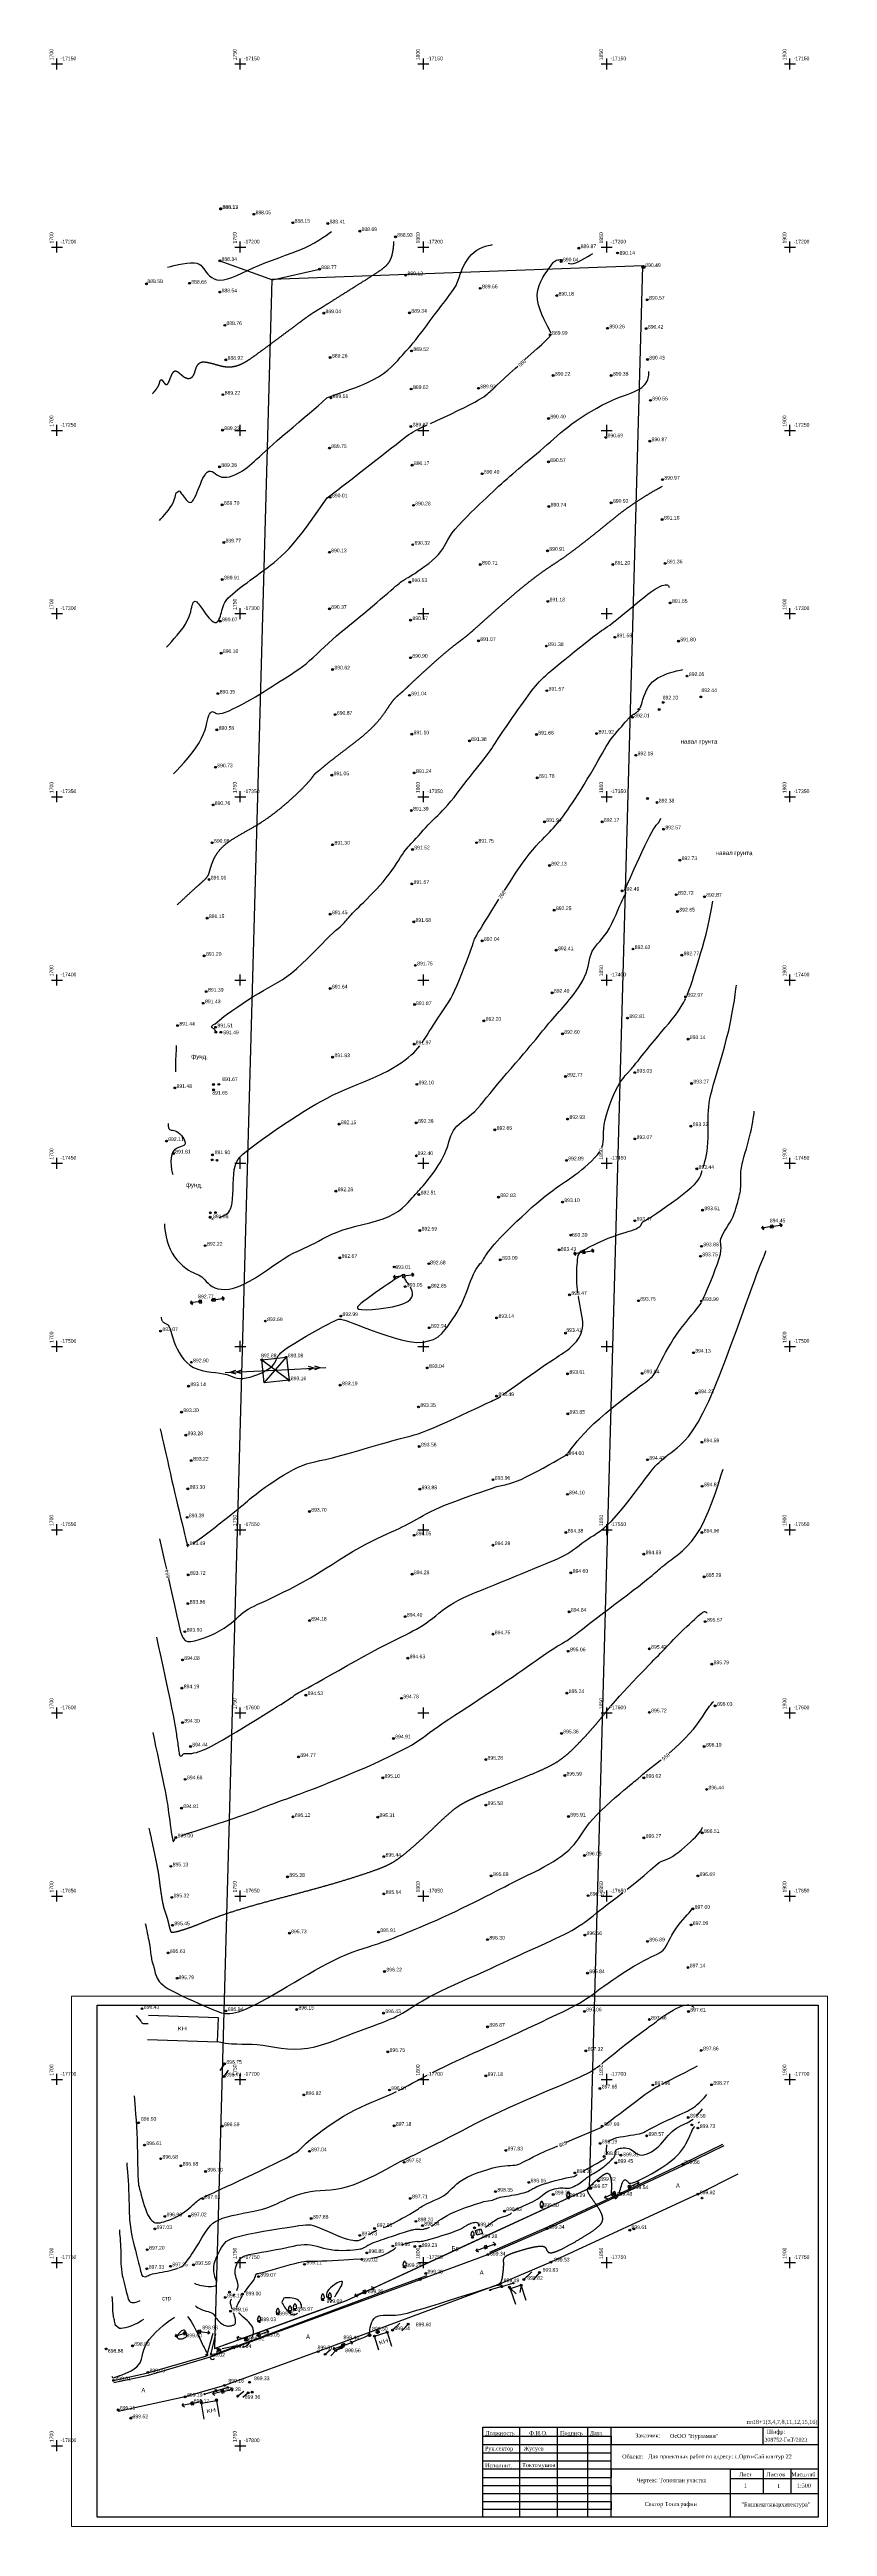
# Model space of a CAD drawing. Header units: millimetres. Extents: x -1114 to 5336, y -18321 to -16715.
# Drawn here: x -1114 to -902, y -18321 to -17645 of the extents above; entities outside this region: 2.
import ezdxf

# ---------------------------------------------------------------- set-up
doc = ezdxf.new("R2010")
doc.units = ezdxf.units.MM
doc.set_wipeout_variables(frame=1)
doc.header["$PDMODE"] = 32
doc.header["$PDSIZE"] = 0.5
doc.linetypes.add('CONTI', pattern=[0])
for name, color, linetype in [('51320000', 7, 'Continuous'), ('51361800', 7, 'Continuous'), ('82002000', 7, 'Continuous'), ('GOR_BDEFAULT', 212, 'CONTI'), ('GORIZDEFAULT', 32, 'CONTI'), ('NAD_MDEFAULT', 7, 'CONTI'), ('PI_DTDEFAULT', 3, 'CONTI'), ('PI_OTDEFAULT', 172, 'CONTI'), ('PI_TTDEFAULT', 5, 'CONTI'), ('SETKR', 7, 'CONTI')]:
    doc.layers.add(name, color=color, linetype=linetype)
doc.layers.add('Распечатка EPSON', color=6, linetype='Continuous', lineweight=30, plot=False)
doc.styles.add('1 Цифры отметки', font='', dxfattribs={"height": 1})
doc.styles.add('2. КЖ', font='', dxfattribs={"width": 1.5, "oblique": 1, "height": 1})
doc.styles.add('4. маг.', font='')
doc.styles.get("Standard").update_dxf_attribs({"font": 'times.ttf'})
doc.styles.add('TOPO_D431', font='')
doc.styles.get('1 Цифры отметки').set_extended_font_data('Kyrghyz Letterica')
doc.styles.get('2. КЖ').set_extended_font_data('P131')
doc.styles.get('4. маг.').set_extended_font_data('Kyrghyz Peterburg')
doc.styles.get('TOPO_D431').set_extended_font_data('D431', italic=True)

# ---------------------------------------------------------------- blocks, each defined once
blk = doc.blocks.new('*U42')
for p, q in [((-4, 0), (-3.29, 0.7)), ((0, 0), (-4, 0)), ((-4, 0), (-3.29, -0.7)), ((-3.5, 0), (-3.14, 0.35)), ((-3.5, 0), (-3.14, -0.35)), ((0, 0), (4, 0)), ((3.5, 0), (3.14, 0.35)), ((3.5, 0), (3.14, -0.35)), ((4, 0), (3.29, 0.7)), ((4, 0), (3.29, -0.7))]:
    blk.add_line(p, q)
blk = doc.blocks.new('82002000')
at = {"color": 7}
blk.add_lwpolyline([(-0.5, -0.5), (0.5, -0.5), (0.5, 0.5), (-0.5, 0.5)], close=True, dxfattribs=at)
blk.add_circle((0, 0), 0.05, dxfattribs=at)
blk = doc.blocks.new('*U43')
for p, q in [((-4, -0.03), (-3.29, 0.68)), ((0, 0), (-4, -0.03)), ((-3.5, -0.03), (-3.15, 0.33)), ((-4, -0.03), (-3.28, -0.73)), ((-3.5, -0.03), (-3.14, -0.38))]:
    blk.add_line(p, q)
blk = doc.blocks.new('*U44')
for p, q in [((0, 0), (4, 0.05)), ((3.5, 0.05), (3.14, 0.39)), ((3.5, 0.05), (3.15, -0.31)), ((4, 0.05), (3.28, 0.75)), ((4, 0.05), (3.3, -0.66))]:
    blk.add_line(p, q)
blk = doc.blocks.new('дерево')
for p, q in [((-0.2, 0.48), (0.22, 0.48)), ((0, 0.48), (0, 0)), ((0, 0), (0.38, 0))]:
    blk.add_line(p, q)
for centre, radius, start, end in [((-0.22, 0.75), 0.269, 107.10582, 275.23057), ((-0.13, 1.19), 0.26, 101.09, 227.21), ((0, 1.52), 0.195, 339.52, 198.62), ((0.16, 1.2), 0.25, 301.87, 85.62), ((0.23, 0.74), 0.26, 267.04, 76.7)]:
    blk.add_arc(centre, radius, start, end)
blk = doc.blocks.new('*U46')
for p, q in [((0, 0), (-3.72, -1.46)), ((-3.72, -1.46), (-3.32, -0.54)), ((-3.72, -1.46), (-2.81, -1.85))]:
    blk.add_line(p, q)
blk = doc.blocks.new('*U45')
for p, q in [((0, 0), (4, 0)), ((4, 0), (3.29, 0.7)), ((4, 0), (3.29, -0.7))]:
    blk.add_line(p, q)
blk = doc.blocks.new('*U47')
for p, q in [((-3.75, 1.39), (-2.84, 1.8)), ((0, 0), (-3.75, 1.39)), ((-3.75, 1.39), (-3.33, 0.48))]:
    blk.add_line(p, q)
blk = doc.blocks.new('*U48')
for p, q in [((0, 0), (3.93, 0.73)), ((3.93, 0.73), (3.11, 1.29)), ((3.93, 0.73), (3.36, -0.09))]:
    blk.add_line(p, q)
blk = doc.blocks.new('*U49')
for p, q in [((0, 0), (-3.9, -0.87)), ((0, 0), (3.93, 0.73)), ((3.93, 0.73), (3.11, 1.29)), ((3.93, 0.73), (3.36, -0.09)), ((-3.9, -0.87), (-3.36, -0.03)), ((-3.9, -0.87), (-3.06, -1.4))]:
    blk.add_line(p, q)
blk = doc.blocks.new('*U51')
for p, q in [((0, 0), (-3.85, -1.09)), ((-3.85, -1.09), (-3.36, -0.22)), ((-3.85, -1.09), (-2.97, -1.57))]:
    blk.add_line(p, q)
blk = doc.blocks.new('*U50')
for p, q in [((0, 0), (3.89, 0.92)), ((3.89, 0.92), (3.04, 1.44)), ((3.89, 0.92), (3.36, 0.07))]:
    blk.add_line(p, q)
blk = doc.blocks.new('*U52')
for p, q in [((-3.97, -0.48), (-3.35, 0.3)), ((0, 0), (-3.97, -0.48)), ((0, 0), (3.96, 0.54)), ((3.96, 0.54), (3.17, 1.14)), ((3.96, 0.54), (3.35, -0.26)), ((-3.97, -0.48), (-3.18, -1.1))]:
    blk.add_line(p, q)
blk = doc.blocks.new('ст дер 05')
at = {"color": 7}
blk.add_wipeout([(0.25, 0.02), (0.24, 0.07), (0.22, 0.12), (0.19, 0.16), (0.16, 0.19), (0.12, 0.22), (0.07, 0.24), (0.02, 0.25), (-0.02, 0.25), (-0.07, 0.24), (-0.12, 0.22), (-0.16, 0.19), (-0.19, 0.16), (-0.22, 0.12), (-0.24, 0.07), (-0.25, 0.02), (-0.25, -0.02), (-0.24, -0.07), (-0.22, -0.12), (-0.19, -0.16), (-0.16, -0.19), (-0.12, -0.22), (-0.07, -0.24), (-0.02, -0.25), (0.02, -0.25), (0.07, -0.24), (0.12, -0.22), (0.16, -0.19), (0.19, -0.16), (0.22, -0.12), (0.24, -0.07), (0.25, -0.02)], dxfattribs=at)
blk.add_circle((0, 0), 0.25)
blk = doc.blocks.new('лс1')
h = blk.add_hatch(color=256)
h.dxf.hatch_style = 1
h.paths.add_polyline_path([(-3.15, 0, 1), (-3.47, 0, 1)])
at = {"lineweight": 30, "ltscale": 0.5}
blk.add_line((0, 0), (-3.17, 0), dxfattribs=at)
blk.add_circle((-3.31, 0), 0.161)
blk = doc.blocks.new('*U53')
for p, q in [((-3.96, -0.54), (-3.35, 0.26)), ((0, 0), (-3.96, -0.54)), ((0, 0), (3.96, 0.54)), ((3.96, 0.54), (3.17, 1.14)), ((3.96, 0.54), (3.35, -0.26)), ((-3.96, -0.54), (-3.17, -1.14))]:
    blk.add_line(p, q)
blk = doc.blocks.new('BL_333')
at = {"color": 0}
for p, q in [((-1.5, 0), (1.5, 0)), ((0, -1.5), (0, 1.5))]:
    blk.add_line(p, q, dxfattribs=at)
blk = doc.blocks.new('51361800a')
at = {"color": 0, "linetype": 'Continuous', "lineweight": -2}
blk.add_wipeout([(-0.1, 1), (-0.3, 1), (-0.5, 0.9), (-0.6, 0.8), (-0.8, 0.6), (-0.9, 0.5), (-1, 0.3), (-1, 0.1), (-1, -0.1), (-1, -0.3), (-0.9, -0.5), (-0.8, -0.6), (-0.6, -0.8), (-0.5, -0.9), (-0.3, -1), (-0.1, -1), (0.1, -1), (0.3, -1), (0.5, -0.9), (0.6, -0.8), (0.8, -0.6), (0.9, -0.5), (1, -0.3), (1, -0.1), (1, 0.1), (1, 0.3), (0.9, 0.5), (0.8, 0.6), (0.6, 0.8), (0.5, 0.9), (0.3, 1), (0.1, 1)], dxfattribs=at)
for p, q in [((-1, 0), (1, 0)), ((0, -1), (0, 1))]:
    blk.add_line(p, q, dxfattribs=at)
blk.add_circle((0, 0), 1, dxfattribs=at)
at = {"color": 0, "linetype": 'Continuous', "lineweight": -2, "style": 'TOPO_D431'}
for tag, p in [('Z', (1.7, 1.4)), ('Z1', (1.7, -1)), ('Z2', (1.7, -3.4))]:
    blk.add_attdef(tag, p, '', height=2, dxfattribs=at)

msp = doc.modelspace()

# ---------------------------------------------------------------- linework, layer by layer
for p, q in [((-976.1, -18293.82), (-967.6, -18293.82)), ((-961.1, -18296.32), (-961.1, -18298.32)), ((-961.1, -18296.32), (-961.1, -18298.57)), ((-904.63, -18298.57), (-904.63, -18305.32)), ((-961.1, -18305.32), (-961.1, -18307.57)), ((-961.1, -18309.82), (-961.1, -18311.97)), ((-904.63, -18305.32), (-928.63, -18305.32)), ((-928.63, -18305.32), (-919.63, -18305.32)), ((-928.63, -18305.32), (-928.63, -18307.82)), ((-919.63, -18305.32), (-919.63, -18311.97)), ((-912.13, -18305.32), (-912.13, -18311.97)), ((-961.1, -18314.12), (-961.1, -18316.27))]:
    msp.add_line(p, q)
at = {"color": 1}
msp.add_lwpolyline([(3906.21, -17347.01), (3942.24, -17334.1), (4008.76, -17303.77), (4016.86, -17053.91), (4025.77, -16779.15), (3924.52, -16782.44), (3916.41, -17032.31)], dxfattribs=at)
for points in [[(3906.21, -17347.01), (3929.28, -17338.74), (3942.24, -17334.1), (3975.5, -17318.94), (4008.76, -17303.77), (4025.77, -16779.15), (3924.52, -16782.44), (3916.41, -17032.31), (3906.21, -17347.01)], [(-1087.6, -18188.03), (-1068.53, -18188.67), (-1068.31, -18182.16), (-1087.38, -18181.51)], [(-996.13, -18293.82), (-904.63, -18293.82), (-904.63, -18318.42), (-996.13, -18318.42), (-996.13, -18293.82)], [(-996.13, -18296.32), (-961.1, -18296.32)], [(-986.1, -18293.82), (-986.1, -18318.42)], [(-975.8, -18307.57), (-975.8, -18293.82)], [(-967.6, -18293.82), (-967.6, -18318.42)], [(-961.1, -18318.42), (-961.1, -18293.82)], [(-919.63, -18298.57), (-919.63, -18293.82)], [(-996.13, -18298.57), (-904.63, -18298.57)], [(-996.13, -18300.82), (-961.1, -18300.82)], [(-961.1, -18303.07), (-996.13, -18303.07)], [(-904.63, -18305.32), (-996.13, -18305.32)], [(-996.13, -18307.57), (-961.1, -18307.57)], [(-961.1, -18309.82), (-996.13, -18309.82)], [(-975.8, -18318.42), (-975.8, -18307.57)], [(-928.63, -18305.32), (-928.63, -18318.42)], [(-928.63, -18307.82), (-904.63, -18307.82)], [(-919.63, -18305.32), (-919.63, -18311.97)], [(-912.13, -18305.32), (-912.13, -18311.97)], [(-996.13, -18311.97), (-904.63, -18311.97)], [(-996.13, -18314.12), (-961.1, -18314.12)], [(-961.1, -18316.27), (-996.13, -18316.27)]]:
    msp.add_lwpolyline(points)
for points, elevation in [([(-1067.94, -17702.67), (-1053.57, -17707.79)], 888.34), ([(-1053.57, -17707.79), (-1040.73, -17704.91)], 889.21), ([(-1066.49, -18006.02), (-1052.74, -18005.34)], 892.88), ([(-1065.08, -18005.95), (-1063.52, -18005.36)], 892.88), ([(-1065.08, -18005.95), (-1063.54, -18006.41)], 892.88), ([(-1063.42, -18005.87), (-1061.86, -18005.27)], 892.88), ([(-1063.42, -18005.87), (-1061.88, -18006.32)], 892.88), ([(-1056.46, -18002.55), (-1049.03, -18008.12)], 892.88), ([(-1055.81, -18008.82), (-1049.67, -18001.85)], 892.88), ([(-1052.74, -18005.34), (-1039, -18004.65)], 892.88), ([(-1042.16, -18004.8), (-1043.72, -18005.39)], 892.88), ([(-1042.16, -18004.8), (-1043.7, -18004.34)], 892.88), ([(-1040.49, -18004.73), (-1042.06, -18005.31)], 892.88), ([(-1040.49, -18004.73), (-1042.03, -18004.26)], 892.88), ([(-1066.61, -18194.67), (-1067.89, -18196.5)], 896.75), ([(-1066.7, -18198.12), (-1065.55, -18196.39)], 896.74), ([(-1096.8, -18281.63), (-1087.36, -18279.6), (-1070.17, -18274.55), (-1064.06, -18272.22), (-1013.26, -18253.53), (-994.77, -18246.73), (-978.58, -18239.66), (-941.5, -18222.44)], 899.02), ([(-941.5, -18222.44), (-930.31, -18216.92)], 899.02), ([(-937.45, -18230.26), (-926.51, -18224.65)], 899.92), ([(-937.45, -18230.26), (-977.57, -18248.82), (-991.38, -18254.75), (-1041.08, -18273.22), (-1066.63, -18282.43), (-1077.34, -18285.53), (-1095.65, -18289.53)], 899.92), ([(-984.29, -18259.3), (-985.68, -18255.06), (-988.65, -18256.04), (-987.26, -18260.28)], 899.55), ([(-988.64, -18256.03), (-987.04, -18257.4)], 899.56), ([(-985.68, -18255.06), (-986.09, -18257.04)], 899.55), ([(-984.96, -18253.54), (-982.76, -18251.43)], 899.82), ([(-980.68, -18251.62), (-982.46, -18253.58)], 899.83), ([(-1024.51, -18272.82), (-1025.72, -18268.97), (-1022.29, -18267.89), (-1021.08, -18271.74)], 899.7), ([(-1020.79, -18267.35), (-1018.75, -18265.48)], 899.64), ([(-1016.49, -18265.72), (-1018.21, -18267.53)], 899.6), ([(-1039.18, -18273.95), (-1037.71, -18272.62)], 899.47), ([(-1036.25, -18272.91), (-1037.66, -18274.37)], 899.56), ([(-1072.15, -18291.62), (-1072.9, -18287.25), (-1068.8, -18286.55), (-1068.05, -18290.92)], 899.25), ([(-1063.04, -18285.35), (-1061.37, -18284.04)], 899.36), ([(-1060.15, -18284.47), (-1061.64, -18285.69)], 899.42)]:
    msp.add_lwpolyline(points, dxfattribs=dict(elevation=elevation))
for points, elevation in [([(-1056.46, -18002.55), (-1049.67, -18001.85), (-1049.03, -18008.12), (-1055.81, -18008.82)], 892.88), ([(-996.7, -18239.69), (-996.27, -18240.95), (-997.76, -18241.45), (-998.18, -18240.19)], 898.92)]:
    msp.add_lwpolyline(points, close=True, dxfattribs=dict(elevation=elevation))
msp.add_lwpolyline([(-904.63, -18318.42), (-1101.36, -18318.42), (-1101.36, -18178.7), (-904.63, -18178.7)], close=True)
at = {"color": 3, "elevation": 899.01}
for points in [[(-994.27, -18246.06), (-978.58, -18239.22), (-958.16, -18229.82), (-941.71, -18221.98)], [(-941.71, -18221.98), (-930.64, -18216.59)], [(-1070.35, -18274.08), (-1069.75, -18274.1), (-1042.09, -18263.83), (-1023.8, -18257.02), (-1012.43, -18252.84), (-1011.33, -18252.42)], [(-1071.49, -18274.35), (-1069.74, -18268.13)], [(-1096.88, -18281.06), (-1087.51, -18279), (-1071.49, -18274.35)]]:
    msp.add_lwpolyline(points, dxfattribs=at)
at = {"color": 3}
msp.add_lwpolyline([(-1070.35, -18274.08), (-1069.02, -18268.38)], dxfattribs=at)
for centre in [(-952.35, -17704.35, 890.49), (-966.87, -18228.6, 899.57), (-1068.07, -18272.81, 899.01)]:
    msp.add_circle(centre, 0.395)
at = {"layer": 'GOR_BDEFAULT', "color": 32, "lineweight": 30}
for points in [[(-977.49, -17722.37, 890), (-978.49, -17720.5, 890), (-978.97, -17719.59, 890), (-979.5, -17718.52, 890), (-980.04, -17717.31, 890), (-980.54, -17716.01, 890), (-980.95, -17714.66, 890), (-981.21, -17713.29, 890), (-981.29, -17711.94, 890), (-981.15, -17710.64, 890), (-980.82, -17709.42, 890), (-980.35, -17708.27, 890), (-979.8, -17707.22, 890), (-979.21, -17706.28, 890), (-978.63, -17705.45, 890), (-978.12, -17704.74, 890), (-977.72, -17704.17, 890), (-977.4, -17703.72, 890), (-977.15, -17703.37, 890), (-976.94, -17703.1, 890), (-976.75, -17702.9, 890), (-976.55, -17702.75, 890), (-976.32, -17702.62, 890), (-976.04, -17702.51, 890), (-975.72, -17702.41, 890), (-975.37, -17702.35, 890), (-975.01, -17702.31, 890), (-974.65, -17702.32, 890), (-974.3, -17702.38, 890)], [(-972.88, -17703.26, 890), (-972.49, -17703.41, 890), (-972.02, -17703.47, 890), (-971.41, -17703.39, 890), (-970.73, -17703.17, 890), (-969.95, -17702.83, 890), (-969.13, -17702.41, 890), (-968.29, -17701.94, 890), (-967.49, -17701.47, 890), (-966.76, -17701.02, 890), (-966.15, -17700.63, 890)], [(-984.67, -17729.62, 890), (-982.97, -17728.07, 890), (-981.39, -17726.66, 890), (-980.06, -17725.45, 890)], [(-980.06, -17725.45, 890), (-977.75, -17723.2, 890)], [(-1010.46, -17747.03, 890), (-1008.74, -17746.24, 890), (-1006.86, -17745.36, 890), (-1004.91, -17744.45, 890), (-1002.99, -17743.53, 890), (-1001.18, -17742.66, 890), (-999.59, -17741.86, 890), (-998.32, -17741.2, 890), (-997.29, -17740.62, 890), (-996.48, -17740.14, 890), (-995.84, -17739.72, 890), (-995.34, -17739.35, 890), (-994.93, -17739.01, 890), (-994.58, -17738.7, 890), (-994.24, -17738.39, 890), (-993.87, -17738.04, 890), (-993.44, -17737.64, 890), (-992.91, -17737.14, 890), (-992.24, -17736.51, 890), (-991.39, -17735.72, 890), (-990.31, -17734.73, 890)], [(-990.31, -17734.73, 890), (-988.89, -17733.43, 890), (-987.26, -17731.95, 890), (-986.64, -17731.39, 890)], [(-1082.45, -17808.09, 890), (-1081.84, -17807.43, 890), (-1081.12, -17806.64, 890), (-1080.32, -17805.75, 890), (-1079.5, -17804.79, 890), (-1078.69, -17803.78, 890), (-1077.94, -17802.77, 890), (-1077.3, -17801.78, 890), (-1076.78, -17800.83, 890), (-1076.38, -17799.95, 890), (-1076.08, -17799.13, 890), (-1075.86, -17798.39, 890), (-1075.7, -17797.72, 890), (-1075.56, -17797.13, 890), (-1075.44, -17796.64, 890), (-1075.3, -17796.24, 890), (-1075.15, -17795.93, 890), (-1074.99, -17795.72, 890), (-1074.82, -17795.6, 890), (-1074.63, -17795.56, 890), (-1074.42, -17795.62, 890), (-1074.2, -17795.75, 890), (-1073.97, -17795.96, 890), (-1073.71, -17796.25, 890), (-1073.44, -17796.6, 890), (-1073.14, -17797.01, 890), (-1072.83, -17797.47, 890), (-1072.48, -17797.96, 890), (-1072.12, -17798.49, 890), (-1071.72, -17799.04, 890), (-1071.31, -17799.58, 890), (-1070.89, -17800.09, 890), (-1070.46, -17800.55, 890), (-1070.05, -17800.93, 890), (-1069.65, -17801.19, 890), (-1069.28, -17801.33, 890), (-1068.94, -17801.31, 890), (-1068.64, -17801.16, 890), (-1068.37, -17800.89, 890), (-1068.14, -17800.52, 890), (-1067.93, -17800.09, 890), (-1067.75, -17799.6, 890), (-1067.59, -17799.09, 890), (-1067.46, -17798.58, 890), (-1067.34, -17798.05, 890), (-1067.21, -17797.52, 890), (-1067.04, -17796.99, 890), (-1066.82, -17796.44, 890), (-1066.54, -17795.89, 890), (-1066.16, -17795.33, 890), (-1065.69, -17794.75, 890), (-1065.12, -17794.17, 890), (-1064.47, -17793.58, 890), (-1063.76, -17792.98, 890), (-1062.99, -17792.37, 890), (-1062.17, -17791.74, 890), (-1061.33, -17791.11, 890), (-1060.47, -17790.48, 890), (-1059.59, -17789.83, 890), (-1058.7, -17789.17, 890), (-1057.8, -17788.5, 890), (-1056.88, -17787.82, 890), (-1055.96, -17787.12, 890), (-1055.02, -17786.42, 890), (-1054.08, -17785.69, 890), (-1053.12, -17784.94, 890), (-1052.14, -17784.12, 890), (-1051.13, -17783.23, 890), (-1050.08, -17782.23, 890), (-1048.99, -17781.11, 890), (-1047.86, -17779.84, 890), (-1046.67, -17778.41, 890), (-1045.46, -17776.88, 890), (-1044.27, -17775.3, 890), (-1043.13, -17773.75, 890), (-1042.07, -17772.27, 890), (-1041.13, -17770.94, 890), (-1040.35, -17769.82, 890), (-1038.59, -17767.28, 890), (-1038.26, -17767.04, 890), (-1035.69, -17765.1, 890), (-1034.59, -17764.25, 890), (-1033.29, -17763.24, 890), (-1031.82, -17762.1, 890), (-1030.24, -17760.87, 890), (-1028.6, -17759.59, 890), (-1026.95, -17758.3, 890), (-1025.34, -17757.04, 890), (-1023.81, -17755.84, 890), (-1022.37, -17754.72, 890), (-1021.04, -17753.68, 890), (-1019.83, -17752.73, 890), (-1018.74, -17751.88, 890), (-1017.79, -17751.15, 890), (-1016.97, -17750.54, 890), (-1016.31, -17750.05, 890), (-1015.72, -17749.65, 890), (-1015.16, -17749.29, 890), (-1014.54, -17748.96, 890), (-1013.8, -17748.59, 890), (-1012.88, -17748.15, 890), (-1011.71, -17747.61, 890), (-1011.53, -17747.53, 890), (-1011.35, -17747.44, 890)], [(-953.23, -17824.6, 892), (-952.88, -17823.7, 892), (-952.71, -17823.09, 892), (-952.49, -17822.36, 892), (-952.22, -17821.55, 892), (-951.89, -17820.7, 892), (-951.49, -17819.83, 892), (-951.02, -17819, 892), (-950.47, -17818.23, 892), (-949.83, -17817.56, 892), (-949.12, -17816.97, 892), (-948.36, -17816.47, 892), (-947.58, -17816.04, 892), (-946.78, -17815.68, 892), (-946, -17815.37, 892), (-945.24, -17815.11, 892), (-944.53, -17814.89, 892), (-943.88, -17814.7, 892), (-943.28, -17814.54, 892), (-942.75, -17814.41, 892), (-942.28, -17814.31, 892), (-941.89, -17814.22, 892), (-941.57, -17814.16, 892)], [(-985.78, -17867.69, 892), (-984.58, -17866.03, 892), (-983.48, -17864.61, 892), (-982.49, -17863.38, 892), (-981.58, -17862.33, 892), (-980.75, -17861.42, 892), (-979.99, -17860.62, 892), (-979.28, -17859.9, 892), (-978.62, -17859.22, 892), (-978, -17858.58, 892), (-977.42, -17857.96, 892), (-976.86, -17857.35, 892), (-976.31, -17856.74, 892), (-975.78, -17856.12, 892), (-975.25, -17855.49, 892), (-974.71, -17854.82, 892), (-974.17, -17854.1, 892), (-973.6, -17853.33, 892), (-973, -17852.49, 892), (-972.37, -17851.57, 892), (-971.69, -17850.56, 892), (-970.96, -17849.44, 892), (-970.17, -17848.21, 892), (-969.34, -17846.89, 892), (-968.49, -17845.52, 892), (-967.64, -17844.13, 892), (-966.81, -17842.75, 892), (-966.03, -17841.42, 892), (-965.3, -17840.16, 892), (-964.64, -17839, 892), (-964.05, -17837.94, 892), (-963.5, -17836.96, 892), (-962.98, -17836.04, 892), (-962.47, -17835.17, 892), (-961.94, -17834.33, 892), (-961.37, -17833.5, 892), (-960.77, -17832.68, 892), (-960.13, -17831.87, 892), (-959.49, -17831.09, 892), (-958.86, -17830.36, 892), (-958.27, -17829.69, 892), (-957.73, -17829.09, 892), (-957.27, -17828.57, 892), (-955.98, -17827.07, 892), (-955.39, -17826.6, 892), (-955.27, -17826.53, 892), (-955.15, -17826.47, 892), (-955.01, -17826.39, 892), (-954.87, -17826.32, 892), (-954.73, -17826.23, 892), (-954.58, -17826.14, 892), (-954.42, -17826.03, 892), (-954.26, -17825.91, 892), (-954.1, -17825.78, 892), (-953.95, -17825.65, 892), (-953.8, -17825.53, 892), (-953.67, -17825.41, 892), (-953.55, -17825.3, 892)], [(-990.26, -17874.46, 892), (-988.73, -17872.08, 892), (-987.21, -17869.78, 892), (-985.78, -17867.69, 892)], [(-994.83, -17881.78, 892), (-993.69, -17879.94, 892), (-992.36, -17877.8, 892), (-991.74, -17876.81, 892)], [(-1012.71, -17916.02, 892), (-1012.32, -17915.44, 892), (-1011.91, -17914.8, 892), (-1011.35, -17913.94, 892), (-1010.75, -17913, 892), (-1010.13, -17912.01, 892), (-1009.49, -17911.01, 892), (-1008.85, -17910.01, 892), (-1008.22, -17909.05, 892), (-1007.61, -17908.14, 892), (-1007.04, -17907.3, 892), (-1006.5, -17906.5, 892), (-1005.97, -17905.7, 892), (-1005.44, -17904.86, 892), (-1004.9, -17903.93, 892), (-1004.35, -17902.89, 892), (-1003.76, -17901.67, 892), (-1003.14, -17900.27, 892), (-1002.49, -17898.73, 892), (-1001.84, -17897.11, 892), (-1001.21, -17895.49, 892), (-1000.62, -17893.92, 892), (-1000.09, -17892.49, 892), (-999.63, -17891.25, 892), (-999.27, -17890.25, 892), (-999, -17889.48, 892), (-998.79, -17888.89, 892), (-998.65, -17888.46, 892), (-998.54, -17888.16, 892), (-998.47, -17887.93, 892), (-998.4, -17887.76, 892), (-997.82, -17886.63, 892), (-997.67, -17886.39, 892), (-997.48, -17886.07, 892), (-997.21, -17885.63, 892), (-996.83, -17885.03, 892), (-996.33, -17884.21, 892), (-995.67, -17883.15, 892), (-994.83, -17881.78, 892)], [(-1068.09, -17963.66, 892), (-1067.74, -17963.55, 892), (-1067.38, -17963.42, 892), (-1067.02, -17963.28, 892), (-1066.66, -17963.12, 892), (-1066.27, -17962.92, 892), (-1065.89, -17962.67, 892), (-1065.55, -17962.35, 892), (-1065.23, -17961.92, 892), (-1064.95, -17961.36, 892), (-1064.72, -17960.64, 892), (-1064.54, -17959.73, 892), (-1064.43, -17958.63, 892), (-1064.35, -17957.37, 892), (-1064.3, -17956, 892), (-1064.26, -17954.6, 892), (-1064.2, -17953.21, 892), (-1064.11, -17951.89, 892), (-1063.97, -17950.7, 892), (-1063.76, -17949.68, 892), (-1063.46, -17948.8, 892), (-1063.02, -17948, 892), (-1062.43, -17947.25, 892), (-1061.66, -17946.47, 892), (-1060.67, -17945.64, 892), (-1059.45, -17944.69, 892), (-1057.97, -17943.59, 892), (-1056.28, -17942.38, 892), (-1054.43, -17941.07, 892), (-1052.5, -17939.73, 892), (-1050.52, -17938.38, 892), (-1048.57, -17937.08, 892), (-1046.69, -17935.85, 892), (-1044.94, -17934.73, 892), (-1043.29, -17933.71, 892), (-1041.71, -17932.79, 892), (-1040.18, -17931.93, 892), (-1038.66, -17931.13, 892), (-1037.12, -17930.36, 892), (-1035.53, -17929.62, 892), (-1033.86, -17928.89, 892), (-1032.14, -17928.16, 892), (-1030.4, -17927.44, 892), (-1028.65, -17926.71, 892), (-1026.93, -17925.98, 892), (-1025.26, -17925.24, 892), (-1023.68, -17924.5, 892), (-1022.2, -17923.74, 892), (-1020.84, -17922.97, 892), (-1019.59, -17922.21, 892), (-1018.44, -17921.47, 892), (-1017.42, -17920.74, 892), (-1016.5, -17920.04, 892), (-1015.7, -17919.37, 892), (-1015, -17918.74, 892), (-1014.39, -17918.13, 892), (-1013.85, -17917.52, 892), (-1013.35, -17916.9, 892)], [(-1082, -17938.02, 892), (-1082, -17938.24, 892), (-1082, -17938.5, 892), (-1081.99, -17938.77, 892), (-1081.95, -17939.04, 892), (-1081.88, -17939.3, 892), (-1081.77, -17939.52, 892), (-1081.61, -17939.69, 892), (-1081.4, -17939.79, 892), (-1081.14, -17939.85, 892), (-1080.83, -17939.9, 892), (-1080.48, -17939.96, 892), (-1080.09, -17940.06, 892), (-1079.68, -17940.23, 892), (-1079.25, -17940.5, 892), (-1078.81, -17940.88, 892), (-1078.38, -17941.35, 892), (-1077.99, -17941.88, 892), (-1077.68, -17942.42, 892), (-1077.47, -17942.95, 892), (-1077.39, -17943.42, 892), (-1077.47, -17943.81, 892), (-1077.73, -17944.09, 892), (-1078.14, -17944.29, 892), (-1078.64, -17944.46, 892), (-1079.19, -17944.65, 892), (-1079.75, -17944.91, 892), (-1080.27, -17945.29, 892), (-1080.7, -17945.83, 892), (-1081, -17946.56, 892), (-1081.18, -17947.46, 892), (-1081.25, -17948.48, 892), (-1081.2, -17949.57, 892), (-1081.05, -17950.69, 892), (-1080.8, -17951.79, 892), (-1080.75, -17951.94, 892)], [(-936.09, -17986.06, 894), (-935.81, -17985.44, 894), (-935.5, -17984.71, 894), (-935.12, -17983.81, 894), (-934.58, -17982.54, 894), (-933.98, -17981.08, 894), (-933.35, -17979.51, 894), (-932.73, -17977.91, 894), (-932.16, -17976.35, 894), (-931.69, -17974.92, 894), (-931.35, -17973.69, 894), (-931.18, -17972.71, 894), (-931.13, -17971.95, 894), (-931.17, -17971.36, 894), (-931.25, -17970.87, 894), (-931.31, -17970.44, 894), (-931.32, -17970.01, 894), (-931.22, -17969.51, 894), (-930.98, -17968.92, 894), (-930.63, -17968.23, 894), (-930.18, -17967.47, 894), (-929.69, -17966.67, 894), (-929.18, -17965.83, 894), (-928.68, -17965, 894), (-928.23, -17964.18, 894), (-927.85, -17963.4, 894), (-927.54, -17962.65, 894), (-927.28, -17961.95, 894), (-927.08, -17961.28, 894), (-926.9, -17960.65, 894), (-926.75, -17960.05, 894), (-926.61, -17959.49, 894), (-926.47, -17958.96, 894), (-926.33, -17958.45, 894), (-926.2, -17957.95, 894), (-926.08, -17957.46, 894), (-925.97, -17956.95, 894), (-925.89, -17956.43, 894), (-925.82, -17955.89, 894), (-925.78, -17955.3, 894), (-925.76, -17954.7, 894), (-925.75, -17954.07, 894), (-925.75, -17953.45, 894), (-925.76, -17952.83, 894), (-925.76, -17952.24, 894), (-925.75, -17951.67, 894), (-925.73, -17951.15, 894), (-925.68, -17950.65, 894), (-925.62, -17950.15, 894), (-925.53, -17949.62, 894), (-925.4, -17949.05, 894), (-925.24, -17948.42, 894), (-925.05, -17947.69, 894), (-924.81, -17946.86, 894), (-924.54, -17945.94, 894), (-924.24, -17944.95, 894), (-923.94, -17943.9, 894), (-923.64, -17942.82, 894), (-923.36, -17941.73, 894), (-923.1, -17940.64, 894), (-922.87, -17939.58, 894), (-922.67, -17938.56, 894), (-922.5, -17937.59, 894), (-922.36, -17936.71, 894), (-922.25, -17935.91, 894), (-922.16, -17935.23, 894), (-922.09, -17934.67, 894)], [(-1070.88, -17963.69, 892), (-1070.56, -17963.9, 892)], [(-1070.05, -17964.08, 892), (-1069.89, -17964.09, 892), (-1069.72, -17964.08, 892)], [(-973, -18028.08, 894), (-972.25, -18027.14, 894), (-971.76, -18026.5, 894), (-971.14, -18025.71, 894), (-970.38, -18024.78, 894), (-969.48, -18023.73, 894), (-968.43, -18022.57, 894), (-967.21, -18021.31, 894), (-965.82, -18019.97, 894), (-964.26, -18018.56, 894), (-962.59, -18017.11, 894), (-960.85, -18015.67, 894), (-959.11, -18014.27, 894), (-957.44, -18012.95, 894), (-955.88, -18011.76, 894), (-954.52, -18010.72, 894), (-953.38, -18009.87, 894), (-952.45, -18009.19, 894), (-951.71, -18008.64, 894), (-951.12, -18008.2, 894), (-950.65, -18007.82, 894), (-950.27, -18007.49, 894), (-949.96, -18007.17, 894), (-949.68, -18006.83, 894), (-949.41, -18006.45, 894), (-949.15, -18006.03, 894), (-948.88, -18005.54, 894), (-948.58, -18004.97, 894), (-948.24, -18004.3, 894), (-947.85, -18003.53, 894), (-947.4, -18002.64, 894), (-946.88, -18001.65, 894), (-946.3, -18000.58, 894), (-945.66, -17999.44, 894), (-944.96, -17998.26, 894), (-944.21, -17997.05, 894), (-943.4, -17995.84, 894), (-942.54, -17994.64, 894), (-941.66, -17993.46, 894), (-940.77, -17992.34, 894), (-939.92, -17991.28, 894), (-939.11, -17990.3, 894), (-938.39, -17989.42, 894), (-937.77, -17988.66, 894), (-937.27, -17988.02, 894), (-936.87, -17987.45, 894), (-936.53, -17986.9, 894)], [(-1013.35, -18045.56, 894), (-1012.42, -18045.05, 894), (-1011.42, -18044.52, 894), (-1010.32, -18043.97, 894), (-1009.11, -18043.39, 894), (-1007.78, -18042.79, 894), (-1006.32, -18042.17, 894), (-1004.75, -18041.55, 894), (-1003.09, -18040.92, 894), (-1001.39, -18040.3, 894), (-999.72, -18039.71, 894), (-998.13, -18039.15, 894), (-996.67, -18038.64, 894), (-995.4, -18038.21, 894), (-994.36, -18037.84, 894), (-993.53, -18037.56, 894), (-992.87, -18037.33, 894), (-992.33, -18037.15, 894), (-991.87, -18037.02, 894), (-991.45, -18036.91, 894), (-991.04, -18036.82, 894), (-990.59, -18036.75, 894), (-990.08, -18036.66, 894), (-989.48, -18036.53, 894), (-988.77, -18036.34, 894), (-987.93, -18036.07, 894), (-986.92, -18035.69, 894), (-985.73, -18035.18, 894), (-984.35, -18034.52, 894), (-982.84, -18033.76, 894), (-981.25, -18032.93, 894), (-979.67, -18032.08, 894), (-978.17, -18031.25, 894), (-976.81, -18030.49, 894), (-975.67, -18029.85, 894), (-973.3, -18028.46, 894), (-973.22, -18028.36, 894)], [(-1079.62, -18072.53, 894), (-1079.12, -18074.75, 894), (-1078.7, -18076.47, 894), (-1078.3, -18077.75, 894), (-1077.86, -18078.64, 894), (-1077.34, -18079.18, 894), (-1076.69, -18079.44, 894), (-1075.84, -18079.45, 894), (-1074.77, -18079.26, 894), (-1073.52, -18078.92, 894), (-1072.15, -18078.44, 894), (-1070.73, -18077.85, 894), (-1069.31, -18077.2, 894), (-1067.97, -18076.5, 894), (-1066.75, -18075.79, 894), (-1065.71, -18075.09, 894), (-1064.83, -18074.42, 894), (-1064.07, -18073.77, 894), (-1063.4, -18073.15, 894), (-1062.79, -18072.56, 894), (-1062.19, -18072.01, 894), (-1061.58, -18071.5, 894), (-1060.93, -18071.04, 894), (-1060.2, -18070.6, 894), (-1059.4, -18070.17, 894), (-1058.51, -18069.74, 894), (-1057.51, -18069.27, 894), (-1056.4, -18068.76, 894), (-1055.15, -18068.19, 894), (-1053.75, -18067.54, 894), (-1052.23, -18066.81, 894), (-1050.58, -18066, 894), (-1048.85, -18065.12, 894), (-1047.02, -18064.16, 894), (-1045.14, -18063.12, 894), (-1043.2, -18062.01, 894), (-1041.23, -18060.83, 894), (-1039.25, -18059.61, 894), (-1037.27, -18058.37, 894), (-1035.31, -18057.14, 894), (-1033.4, -18055.94, 894), (-1031.54, -18054.81, 894), (-1029.75, -18053.77, 894), (-1028.06, -18052.84, 894), (-1026.46, -18052.02, 894), (-1024.97, -18051.29, 894), (-1023.57, -18050.64, 894), (-1022.27, -18050.06, 894), (-1021.08, -18049.53, 894), (-1019.99, -18049.04, 894), (-1019.02, -18048.59, 894), (-1018.14, -18048.16, 894), (-1017.32, -18047.74, 894), (-1016.54, -18047.32, 894), (-1015.78, -18046.91, 894), (-1015.01, -18046.48, 894), (-1013.35, -18045.56, 894)], [(-1084.33, -18051.42, 894), (-1083.71, -18054.2, 894), (-1082.96, -18057.53, 894), (-1082.48, -18059.66, 894)], [(-1081.9, -18062.27, 894), (-1081.07, -18065.98, 894), (-1080.3, -18069.48, 894), (-1079.62, -18072.53, 894)], [(-940.9, -18105.82, 896), (-939.72, -18104.54, 896), (-938.67, -18103.31, 896), (-937.75, -18102.12, 896), (-936.95, -18101.01, 896), (-936.25, -18099.99, 896), (-935.64, -18099.08, 896), (-935.12, -18098.29, 896), (-934.66, -18097.63, 896), (-934.28, -18097.1, 896), (-933.95, -18096.68, 896), (-933.68, -18096.35, 896), (-933.45, -18096.1, 896), (-933.28, -18095.92, 896), (-933.14, -18095.78, 896)], [(-945.33, -18109.89, 896), (-943.8, -18108.56, 896), (-942.3, -18107.2, 896), (-940.9, -18105.82, 896)], [(-1088.24, -18156.39, 896), (-1088.13, -18156.93, 896), (-1088, -18157.56, 896), (-1087.85, -18158.26, 896), (-1087.7, -18158.98, 896), (-1087.56, -18159.69, 896), (-1087.42, -18160.35, 896), (-1087.31, -18160.92, 896), (-1086.94, -18163.16, 896), (-1086.9, -18163.54, 896), (-1086.84, -18163.96, 896), (-1086.79, -18164.42, 896), (-1086.72, -18164.9, 896), (-1086.65, -18165.37, 896), (-1086.58, -18165.81, 896), (-1086.51, -18166.22, 896), (-1086.43, -18166.56, 896), (-1086.36, -18166.86, 896), (-1086.28, -18167.14, 896), (-1086.2, -18167.39, 896), (-1086.12, -18167.66, 896), (-1086.04, -18167.94, 896), (-1085.95, -18168.25, 896), (-1085.86, -18168.61, 896), (-1085.77, -18169.02, 896), (-1085.66, -18169.45, 896), (-1085.53, -18169.91, 896), (-1085.39, -18170.38, 896), (-1085.21, -18170.85, 896), (-1085, -18171.32, 896), (-1084.75, -18171.77, 896), (-1084.43, -18172.21, 896), (-1084.02, -18172.67, 896), (-1083.5, -18173.13, 896), (-1082.82, -18173.63, 896), (-1081.98, -18174.17, 896), (-1080.93, -18174.76, 896), (-1079.67, -18175.42, 896), (-1078.24, -18176.11, 896), (-1076.72, -18176.82, 896), (-1075.16, -18177.52, 896), (-1073.63, -18178.2, 896), (-1072.2, -18178.83, 896), (-1070.91, -18179.39, 896), (-1069.84, -18179.85, 896), (-1068.94, -18180.22, 896), (-1068.19, -18180.51, 896), (-1067.53, -18180.72, 896), (-1066.94, -18180.87, 896), (-1066.37, -18180.95, 896), (-1065.79, -18180.97, 896), (-1065.15, -18180.94, 896), (-1064.44, -18180.85, 896), (-1063.65, -18180.69, 896), (-1062.77, -18180.44, 896), (-1061.77, -18180.09, 896), (-1060.65, -18179.64, 896), (-1059.39, -18179.07, 896), (-1057.99, -18178.37, 896), (-1056.47, -18177.56, 896), (-1054.83, -18176.65, 896), (-1053.11, -18175.67, 896), (-1051.32, -18174.64, 896), (-1049.49, -18173.56, 896), (-1047.64, -18172.47, 896), (-1045.78, -18171.37, 896), (-1043.93, -18170.29, 896), (-1042.09, -18169.24, 896), (-1040.28, -18168.23, 896), (-1038.49, -18167.27, 896), (-1036.74, -18166.38, 896), (-1035.04, -18165.58, 896), (-1033.39, -18164.86, 896), (-1031.79, -18164.24, 896), (-1030.26, -18163.68, 896), (-1028.79, -18163.18, 896), (-1027.38, -18162.73, 896), (-1026.06, -18162.31, 896), (-1024.8, -18161.9, 896), (-1023.63, -18161.51, 896), (-1022.51, -18161.11, 896), (-1021.44, -18160.71, 896), (-1020.37, -18160.3, 896), (-1019.31, -18159.88, 896), (-1018.21, -18159.43, 896), (-1017.07, -18158.97, 896), (-1015.85, -18158.47, 896), (-1014.57, -18157.94, 896), (-1013.22, -18157.38, 896), (-1011.79, -18156.77, 896), (-1010.3, -18156.13, 896), (-1008.73, -18155.44, 896), (-1007.08, -18154.69, 896), (-1005.38, -18153.9, 896), (-1003.62, -18153.08, 896), (-1001.86, -18152.23, 896), (-1000.11, -18151.37, 896), (-998.41, -18150.53, 896), (-996.79, -18149.72, 896), (-995.27, -18148.95, 896), (-993.87, -18148.24, 896), (-992.58, -18147.57, 896), (-991.36, -18146.94, 896), (-990.18, -18146.33, 896), (-989.01, -18145.72, 896), (-987.8, -18145.11, 896), (-986.54, -18144.48, 896), (-985.2, -18143.83, 896), (-983.8, -18143.14, 896), (-982.36, -18142.43, 896), (-980.91, -18141.7, 896), (-979.49, -18140.95, 896), (-978.13, -18140.2, 896), (-976.84, -18139.43, 896), (-975.66, -18138.66, 896), (-974.58, -18137.89, 896), (-973.61, -18137.11, 896), (-972.73, -18136.34, 896), (-971.94, -18135.56, 896), (-971.23, -18134.79, 896), (-970.59, -18134.02, 896), (-970.03, -18133.24, 896), (-969.5, -18132.46, 896), (-968.97, -18131.65, 896), (-968.41, -18130.8, 896), (-967.77, -18129.9, 896), (-967.02, -18128.93, 896), (-966.13, -18127.88, 896), (-965.06, -18126.75, 896), (-963.87, -18125.56, 896), (-962.6, -18124.35, 896), (-961.3, -18123.16, 896), (-960.02, -18122.01, 896), (-958.8, -18120.96, 896), (-957.71, -18120.02, 896), (-956.78, -18119.24, 896), (-956, -18118.59, 896), (-955.36, -18118.07, 896), (-954.84, -18117.66, 896), (-954.43, -18117.33, 896), (-954.1, -18117.08, 896), (-953.83, -18116.87, 896), (-952.96, -18116.08, 896), (-952.85, -18115.98, 896), (-952.7, -18115.84, 896), (-952.48, -18115.64, 896), (-952.15, -18115.37, 896), (-951.68, -18114.98, 896), (-951.03, -18114.47, 896), (-950.19, -18113.8, 896)], [(-950.19, -18113.8, 896), (-949.06, -18112.92, 896), (-947.74, -18111.86, 896), (-947.52, -18111.69, 896)], [(-947.26, -18200.21, 898), (-946.63, -18199.9, 898), (-945.85, -18199.5, 898), (-944.79, -18198.96, 898), (-943.58, -18198.34, 898), (-942.28, -18197.68, 898), (-940.97, -18197, 898), (-939.71, -18196.35, 898), (-938.56, -18195.75, 898), (-937.59, -18195.25, 898)], [(-962.76, -18211.22, 898), (-961.12, -18210.01, 898), (-960.02, -18209.18, 898), (-958.72, -18208.19, 898), (-957.31, -18207.12, 898), (-955.85, -18206.01, 898), (-954.42, -18204.93, 898), (-953.1, -18203.93, 898), (-951.97, -18203.08, 898), (-948.96, -18201.01, 898), (-948.77, -18200.93, 898), (-948.53, -18200.82, 898), (-948.2, -18200.67, 898), (-947.74, -18200.45, 898)], [(-973.33, -18216.02, 898), (-971.01, -18215.04, 898), (-968.9, -18214.16, 898), (-967.12, -18213.42, 898)], [(-967.12, -18213.42, 898), (-963.65, -18211.92, 898), (-963.6, -18211.87, 898)], [(-1023.21, -18239.36, 898), (-1022.65, -18239.13, 898), (-1022.01, -18238.84, 898), (-1021.3, -18238.5, 898), (-1020.54, -18238.12, 898), (-1019.74, -18237.7, 898), (-1018.92, -18237.26, 898), (-1018.12, -18236.83, 898), (-1017.35, -18236.41, 898), (-1016.66, -18236.02, 898), (-1016.07, -18235.69, 898), (-1014.18, -18234.56, 898), (-1013.97, -18234.4, 898), (-1013.73, -18234.21, 898), (-1013.44, -18233.99, 898), (-1013.08, -18233.75, 898), (-1012.66, -18233.48, 898), (-1012.15, -18233.2, 898), (-1011.56, -18232.91, 898), (-1010.87, -18232.6, 898), (-1010.1, -18232.27, 898), (-1009.3, -18231.92, 898), (-1008.47, -18231.54, 898), (-1007.66, -18231.14, 898), (-1006.9, -18230.71, 898), (-1006.2, -18230.23, 898), (-1005.58, -18229.73, 898), (-1005.02, -18229.19, 898), (-1004.48, -18228.62, 898), (-1003.9, -18228.03, 898), (-1003.24, -18227.43, 898), (-1002.46, -18226.81, 898), (-1001.51, -18226.2, 898), (-1000.38, -18225.59, 898), (-999.08, -18225, 898), (-997.69, -18224.44, 898), (-996.25, -18223.93, 898), (-994.82, -18223.47, 898), (-993.45, -18223.09, 898), (-992.19, -18222.8, 898), (-991.09, -18222.61, 898), (-990.14, -18222.49, 898), (-989.31, -18222.42, 898), (-988.59, -18222.39, 898), (-987.96, -18222.36, 898), (-987.4, -18222.31, 898), (-986.87, -18222.22, 898), (-986.37, -18222.07, 898), (-985.84, -18221.84, 898), (-985.23, -18221.54, 898), (-984.49, -18221.14, 898), (-983.55, -18220.65, 898), (-982.38, -18220.05, 898), (-980.91, -18219.35, 898)], [(-980.91, -18219.35, 898), (-978.96, -18218.46, 898), (-976.73, -18217.48, 898), (-975.66, -18217.02, 898)], [(-936.43, -18231.34, 900), (-936.37, -18231.3, 900)], [(-936.43, -18231.34, 900), (-936.37, -18231.3, 900)], [(-936.37, -18231.3, 900), (-936.36, -18231.23, 900)], [(-1095.32, -18239.93, 898), (-1095.28, -18240.39, 898), (-1095.24, -18240.94, 898), (-1095.19, -18241.58, 898), (-1095.14, -18242.29, 898), (-1095.08, -18243.06, 898), (-1095.04, -18243.87, 898), (-1094.99, -18244.7, 898), (-1094.96, -18245.55, 898), (-1094.93, -18246.4, 898), (-1094.91, -18247.22, 898), (-1094.89, -18248, 898), (-1094.88, -18248.71, 898), (-1094.87, -18249.35, 898), (-1094.86, -18249.89, 898), (-1094.51, -18252.43, 898), (-1094.36, -18253.02, 898), (-1094.19, -18253.71, 898), (-1094, -18254.46, 898), (-1093.81, -18255.24, 898), (-1093.62, -18256.02, 898), (-1093.43, -18256.76, 898), (-1093.26, -18257.43, 898), (-1093.12, -18258.01, 898), (-1092.99, -18258.48, 898), (-1092.87, -18258.87, 898), (-1092.73, -18259.17, 898), (-1092.58, -18259.41, 898), (-1092.4, -18259.58, 898), (-1092.17, -18259.7, 898), (-1091.89, -18259.77, 898), (-1091.56, -18259.8, 898), (-1091.18, -18259.77, 898), (-1090.75, -18259.69, 898), (-1090.28, -18259.54, 898), (-1089.78, -18259.34, 898), (-1089.64, -18259.27, 898)], [(-1074.85, -18254.51, 898), (-1074.72, -18254.58, 898), (-1074.37, -18254.76, 898), (-1073.95, -18254.92, 898), (-1073.45, -18255.06, 898), (-1072.88, -18255.18, 898), (-1072.28, -18255.28, 898), (-1071.68, -18255.35, 898), (-1071.1, -18255.41, 898), (-1070.58, -18255.45, 898), (-1070.14, -18255.48, 898), (-1069.16, -18255.3, 898), (-1069.08, -18255.23, 898), (-1068.99, -18255.15, 898), (-1068.9, -18255.03, 898), (-1068.83, -18254.88, 898), (-1068.78, -18254.68, 898), (-1068.77, -18254.43, 898), (-1068.82, -18254.1, 898), (-1068.93, -18253.71, 898), (-1069.08, -18253.24, 898), (-1069.24, -18252.71, 898), (-1069.4, -18252.12, 898), (-1069.52, -18251.47, 898), (-1069.58, -18250.78, 898), (-1069.56, -18250.04, 898), (-1069.43, -18249.27, 898), (-1069.21, -18248.48, 898), (-1068.91, -18247.68, 898), (-1068.57, -18246.9, 898), (-1068.19, -18246.14, 898), (-1067.79, -18245.42, 898), (-1067.41, -18244.77, 898), (-1067.04, -18244.19, 898), (-1066.63, -18243.67, 898), (-1066.14, -18243.2, 898), (-1065.5, -18242.77, 898), (-1064.65, -18242.37, 898), (-1063.53, -18241.97, 898), (-1062.1, -18241.58, 898), (-1060.31, -18241.18, 898), (-1058.24, -18240.78, 898), (-1056.02, -18240.38, 898), (-1053.75, -18240, 898), (-1051.54, -18239.65, 898), (-1049.5, -18239.33, 898), (-1047.75, -18239.05, 898), (-1046.36, -18238.83, 898), (-1045.28, -18238.68, 898), (-1044.43, -18238.59, 898), (-1043.72, -18238.58, 898), (-1043.08, -18238.65, 898), (-1042.42, -18238.82, 898), (-1041.65, -18239.08, 898), (-1040.72, -18239.45, 898), (-1039.66, -18239.89, 898), (-1038.5, -18240.38, 898), (-1037.3, -18240.89, 898), (-1036.11, -18241.39, 898), (-1034.98, -18241.84, 898), (-1033.94, -18242.22, 898), (-1033.04, -18242.51, 898), (-1032.29, -18242.7, 898), (-1031.65, -18242.82, 898), (-1031.12, -18242.89, 898), (-1030.69, -18242.91, 898), (-1030.35, -18242.9, 898), (-1030.07, -18242.87, 898), (-1028.76, -18242.31, 898), (-1028.5, -18242.13, 898), (-1028.21, -18241.93, 898)], [(-1027.25, -18241.28, 898), (-1026.93, -18241.06, 898), (-1026.62, -18240.86, 898), (-1026.35, -18240.68, 898), (-1025, -18240.05, 898)]]:
    msp.add_polyline3d(points, dxfattribs=at)
at = {"layer": 'GORIZDEFAULT', "color": 32}
for points in [[(-1082.18, -17704.41, 888.5), (-1081.33, -17704.19, 888.5), (-1080.33, -17703.94, 888.5), (-1079.22, -17703.68, 888.5), (-1078.07, -17703.45, 888.5), (-1076.94, -17703.27, 888.5), (-1075.88, -17703.17, 888.5), (-1074.94, -17703.17, 888.5), (-1074.18, -17703.29, 888.5), (-1073.58, -17703.53, 888.5), (-1073.09, -17703.85, 888.5), (-1072.68, -17704.26, 888.5), (-1072.32, -17704.72, 888.5), (-1071.97, -17705.22, 888.5), (-1071.6, -17705.74, 888.5), (-1071.18, -17706.26, 888.5), (-1070.69, -17706.75, 888.5), (-1070.12, -17707.19, 888.5), (-1069.47, -17707.55, 888.5), (-1068.72, -17707.79, 888.5), (-1067.87, -17707.89, 888.5), (-1066.9, -17707.83, 888.5), (-1065.82, -17707.58, 888.5), (-1064.62, -17707.16, 888.5), (-1063.31, -17706.62, 888.5), (-1061.9, -17705.98, 888.5), (-1060.39, -17705.28, 888.5), (-1058.8, -17704.54, 888.5), (-1057.12, -17703.81, 888.5), (-1055.37, -17703.12, 888.5), (-1053.58, -17702.44, 888.5), (-1051.77, -17701.79, 888.5), (-1049.96, -17701.14, 888.5), (-1048.2, -17700.49, 888.5), (-1046.51, -17699.83, 888.5), (-1044.91, -17699.15, 888.5), (-1043.44, -17698.44, 888.5), (-1042.09, -17697.72, 888.5), (-1040.88, -17697.01, 888.5), (-1039.81, -17696.32, 888.5), (-1038.88, -17695.7, 888.5), (-1038.1, -17695.14, 888.5), (-1037.47, -17694.68, 888.5)], [(-1082.18, -17704.41, 888.5), (-1081.33, -17704.19, 888.5), (-1080.33, -17703.94, 888.5), (-1079.22, -17703.68, 888.5), (-1078.07, -17703.45, 888.5), (-1076.94, -17703.27, 888.5), (-1075.88, -17703.17, 888.5), (-1074.94, -17703.17, 888.5), (-1074.18, -17703.29, 888.5), (-1073.58, -17703.53, 888.5), (-1073.09, -17703.85, 888.5), (-1072.68, -17704.26, 888.5), (-1072.32, -17704.72, 888.5), (-1071.97, -17705.22, 888.5), (-1071.6, -17705.74, 888.5), (-1071.18, -17706.26, 888.5), (-1070.69, -17706.75, 888.5), (-1070.12, -17707.19, 888.5), (-1069.47, -17707.55, 888.5), (-1068.72, -17707.79, 888.5), (-1067.87, -17707.89, 888.5), (-1066.9, -17707.83, 888.5), (-1065.82, -17707.58, 888.5), (-1064.62, -17707.16, 888.5), (-1063.31, -17706.62, 888.5), (-1061.9, -17705.98, 888.5), (-1060.39, -17705.28, 888.5), (-1058.8, -17704.54, 888.5), (-1057.12, -17703.81, 888.5), (-1055.37, -17703.12, 888.5), (-1053.58, -17702.44, 888.5), (-1051.77, -17701.79, 888.5), (-1049.96, -17701.14, 888.5), (-1048.2, -17700.49, 888.5), (-1046.51, -17699.83, 888.5), (-1044.91, -17699.15, 888.5), (-1043.44, -17698.44, 888.5), (-1042.09, -17697.72, 888.5), (-1040.88, -17697.01, 888.5), (-1039.81, -17696.32, 888.5), (-1038.88, -17695.7, 888.5), (-1038.1, -17695.14, 888.5), (-1037.47, -17694.68, 888.5)], [(-1086.29, -17738.93, 889), (-1086.22, -17738.86, 889), (-1086.16, -17738.79, 889), (-1086.11, -17738.73, 889), (-1086.06, -17738.67, 889), (-1086.01, -17738.62, 889), (-1085.97, -17738.57, 889), (-1085.94, -17738.52, 889), (-1085.9, -17738.48, 889), (-1085.87, -17738.44, 889), (-1085.83, -17738.4, 889), (-1085.8, -17738.36, 889), (-1085.77, -17738.32, 889), (-1085.74, -17738.29, 889), (-1085.71, -17738.25, 889), (-1085.68, -17738.21, 889), (-1085.65, -17738.18, 889), (-1085.62, -17738.14, 889), (-1085.59, -17738.1, 889), (-1085.55, -17738.06, 889), (-1085.52, -17738.03, 889), (-1085.49, -17737.99, 889), (-1085.46, -17737.95, 889), (-1085.43, -17737.91, 889), (-1085.4, -17737.87, 889), (-1085.37, -17737.83, 889), (-1085.34, -17737.79, 889), (-1085.31, -17737.75, 889), (-1085.28, -17737.71, 889), (-1085.25, -17737.67, 889), (-1085.22, -17737.63, 889), (-1085.19, -17737.59, 889), (-1085.16, -17737.55, 889), (-1085.13, -17737.51, 889), (-1085.1, -17737.47, 889), (-1085.07, -17737.43, 889), (-1085.04, -17737.39, 889), (-1085.02, -17737.35, 889), (-1084.99, -17737.31, 889), (-1084.96, -17737.27, 889), (-1084.94, -17737.23, 889), (-1084.91, -17737.19, 889), (-1084.88, -17737.15, 889), (-1084.86, -17737.11, 889), (-1084.84, -17737.07, 889), (-1084.81, -17737.03, 889), (-1084.79, -17736.99, 889), (-1084.77, -17736.95, 889), (-1084.74, -17736.92, 889), (-1084.72, -17736.88, 889), (-1084.7, -17736.84, 889), (-1084.68, -17736.8, 889), (-1084.66, -17736.77, 889), (-1084.64, -17736.73, 889), (-1084.62, -17736.7, 889), (-1084.6, -17736.66, 889), (-1084.59, -17736.62, 889), (-1084.57, -17736.59, 889), (-1084.55, -17736.55, 889), (-1084.54, -17736.52, 889), (-1084.53, -17736.49, 889), (-1084.51, -17736.45, 889), (-1084.5, -17736.42, 889), (-1084.48, -17736.39, 889), (-1084.47, -17736.35, 889), (-1084.46, -17736.32, 889), (-1084.45, -17736.29, 889), (-1084.44, -17736.25, 889), (-1084.42, -17736.22, 889), (-1084.41, -17736.19, 889), (-1084.4, -17736.16, 889), (-1084.39, -17736.13, 889), (-1084.38, -17736.1, 889), (-1084.37, -17736.07, 889), (-1084.36, -17736.04, 889), (-1084.35, -17736.01, 889), (-1084.34, -17735.98, 889), (-1084.34, -17735.95, 889), (-1084.33, -17735.92, 889), (-1084.32, -17735.89, 889), (-1084.31, -17735.87, 889), (-1084.3, -17735.84, 889), (-1084.3, -17735.81, 889), (-1084.29, -17735.79, 889), (-1084.28, -17735.76, 889), (-1084.28, -17735.74, 889), (-1084.27, -17735.71, 889), (-1084.27, -17735.69, 889), (-1084.26, -17735.66, 889), (-1084.25, -17735.64, 889), (-1084.25, -17735.62, 889), (-1084.24, -17735.59, 889), (-1084.24, -17735.57, 889), (-1084.23, -17735.55, 889), (-1084.23, -17735.53, 889), (-1084.22, -17735.51, 889), (-1084.22, -17735.49, 889), (-1084.21, -17735.47, 889), (-1084.21, -17735.45, 889), (-1084.2, -17735.42, 889), (-1084.19, -17735.4, 889), (-1084.18, -17735.38, 889), (-1084.17, -17735.36, 889), (-1084.15, -17735.33, 889), (-1084.13, -17735.31, 889), (-1084.1, -17735.28, 889), (-1084.07, -17735.25, 889), (-1084.03, -17735.22, 889), (-1084, -17735.19, 889), (-1083.96, -17735.16, 889), (-1083.93, -17735.13, 889), (-1083.9, -17735.11, 889), (-1083.87, -17735.09, 889), (-1083.84, -17735.08, 889), (-1083.82, -17735.07, 889), (-1083.8, -17735.07, 889), (-1083.79, -17735.07, 889), (-1083.78, -17735.07, 889), (-1083.77, -17735.08, 889), (-1083.76, -17735.09, 889), (-1083.75, -17735.09, 889), (-1083.74, -17735.1, 889), (-1083.73, -17735.11, 889), (-1083.72, -17735.12, 889), (-1083.71, -17735.13, 889), (-1083.7, -17735.14, 889), (-1083.69, -17735.15, 889), (-1083.68, -17735.16, 889), (-1083.67, -17735.17, 889), (-1083.66, -17735.19, 889), (-1083.65, -17735.2, 889), (-1083.64, -17735.21, 889), (-1083.63, -17735.22, 889), (-1083.62, -17735.23, 889), (-1083.61, -17735.25, 889), (-1083.6, -17735.26, 889), (-1083.59, -17735.27, 889), (-1083.58, -17735.29, 889), (-1083.57, -17735.3, 889), (-1083.55, -17735.31, 889), (-1083.54, -17735.33, 889), (-1083.53, -17735.34, 889), (-1083.52, -17735.35, 889), (-1083.51, -17735.37, 889), (-1083.5, -17735.38, 889), (-1083.49, -17735.4, 889), (-1083.48, -17735.42, 889), (-1083.46, -17735.43, 889), (-1083.45, -17735.45, 889), (-1083.44, -17735.46, 889), (-1083.43, -17735.48, 889), (-1083.42, -17735.5, 889), (-1083.41, -17735.51, 889), (-1083.39, -17735.53, 889), (-1083.38, -17735.55, 889), (-1083.37, -17735.57, 889), (-1083.36, -17735.59, 889), (-1083.35, -17735.6, 889), (-1083.33, -17735.62, 889), (-1083.32, -17735.64, 889), (-1083.31, -17735.66, 889), (-1083.29, -17735.68, 889), (-1083.28, -17735.7, 889), (-1083.27, -17735.72, 889), (-1083.25, -17735.74, 889), (-1083.24, -17735.75, 889), (-1083.23, -17735.77, 889), (-1083.21, -17735.79, 889), (-1083.2, -17735.81, 889), (-1083.18, -17735.83, 889), (-1083.17, -17735.85, 889), (-1083.15, -17735.87, 889), (-1083.14, -17735.89, 889), (-1083.12, -17735.9, 889), (-1083.11, -17735.92, 889), (-1083.09, -17735.94, 889), (-1083.08, -17735.96, 889), (-1083.06, -17735.98, 889), (-1083.05, -17736, 889), (-1083.03, -17736.02, 889), (-1083.02, -17736.04, 889), (-1083, -17736.05, 889), (-1082.99, -17736.07, 889), (-1082.97, -17736.09, 889), (-1082.96, -17736.11, 889), (-1082.94, -17736.13, 889), (-1082.93, -17736.15, 889), (-1082.91, -17736.16, 889), (-1082.89, -17736.18, 889), (-1082.88, -17736.2, 889), (-1082.86, -17736.21, 889), (-1082.84, -17736.23, 889), (-1082.83, -17736.24, 889), (-1082.81, -17736.26, 889), (-1082.79, -17736.27, 889), (-1082.78, -17736.29, 889), (-1082.76, -17736.3, 889), (-1082.74, -17736.31, 889), (-1082.72, -17736.32, 889), (-1082.71, -17736.34, 889), (-1082.69, -17736.35, 889), (-1082.67, -17736.36, 889), (-1082.66, -17736.37, 889), (-1082.64, -17736.38, 889), (-1082.62, -17736.38, 889), (-1082.61, -17736.39, 889), (-1082.59, -17736.4, 889), (-1082.57, -17736.41, 889), (-1082.56, -17736.41, 889), (-1082.54, -17736.42, 889), (-1082.52, -17736.42, 889), (-1082.51, -17736.42, 889), (-1082.49, -17736.42, 889), (-1082.47, -17736.42, 889), (-1082.45, -17736.42, 889), (-1082.44, -17736.42, 889), (-1082.42, -17736.42, 889), (-1082.4, -17736.42, 889), (-1082.39, -17736.41, 889), (-1082.37, -17736.41, 889), (-1082.35, -17736.4, 889), (-1082.34, -17736.4, 889), (-1082.32, -17736.39, 889), (-1082.3, -17736.38, 889), (-1082.29, -17736.37, 889), (-1082.27, -17736.36, 889), (-1082.25, -17736.35, 889), (-1082.24, -17736.33, 889), (-1082.22, -17736.32, 889), (-1082.2, -17736.3, 889), (-1082.18, -17736.29, 889), (-1082.17, -17736.27, 889), (-1082.15, -17736.25, 889), (-1082.13, -17736.23, 889), (-1082.12, -17736.21, 889), (-1082.1, -17736.19, 889), (-1082.08, -17736.16, 889), (-1082.07, -17736.14, 889), (-1082.05, -17736.11, 889), (-1082.03, -17736.09, 889), (-1082.02, -17736.06, 889), (-1082, -17736.03, 889), (-1081.98, -17736, 889), (-1081.97, -17735.97, 889), (-1081.95, -17735.94, 889), (-1081.93, -17735.91, 889), (-1081.91, -17735.88, 889), (-1081.9, -17735.85, 889), (-1081.88, -17735.81, 889), (-1081.86, -17735.78, 889), (-1081.85, -17735.75, 889), (-1081.83, -17735.71, 889), (-1081.81, -17735.67, 889), (-1081.8, -17735.64, 889), (-1081.78, -17735.6, 889), (-1081.76, -17735.56, 889), (-1081.75, -17735.52, 889), (-1081.73, -17735.49, 889), (-1081.71, -17735.45, 889), (-1081.7, -17735.41, 889), (-1081.68, -17735.36, 889), (-1081.66, -17735.32, 889), (-1081.64, -17735.28, 889), (-1081.63, -17735.24, 889), (-1081.61, -17735.2, 889), (-1081.59, -17735.15, 889), (-1081.57, -17735.11, 889), (-1081.56, -17735.06, 889), (-1081.54, -17735.02, 889), (-1081.52, -17734.98, 889), (-1081.5, -17734.93, 889), (-1081.48, -17734.88, 889), (-1081.47, -17734.84, 889), (-1081.45, -17734.79, 889), (-1081.43, -17734.75, 889), (-1081.41, -17734.7, 889), (-1081.39, -17734.66, 889), (-1081.37, -17734.61, 889), (-1081.36, -17734.56, 889), (-1081.34, -17734.52, 889), (-1081.32, -17734.47, 889), (-1081.3, -17734.42, 889), (-1081.28, -17734.37, 889), (-1081.26, -17734.32, 889), (-1081.24, -17734.28, 889), (-1081.22, -17734.23, 889), (-1081.2, -17734.18, 889), (-1081.19, -17734.13, 889), (-1081.17, -17734.08, 889), (-1081.15, -17734.03, 889), (-1081.12, -17733.99, 889), (-1081.1, -17733.94, 889), (-1081.08, -17733.89, 889), (-1081.06, -17733.85, 889), (-1081.04, -17733.8, 889), (-1081.02, -17733.75, 889), (-1081, -17733.71, 889), (-1080.98, -17733.66, 889), (-1080.96, -17733.62, 889), (-1080.93, -17733.58, 889), (-1080.91, -17733.53, 889), (-1080.89, -17733.49, 889), (-1080.87, -17733.45, 889), (-1080.85, -17733.41, 889), (-1080.82, -17733.37, 889), (-1080.8, -17733.33, 889), (-1080.78, -17733.29, 889), (-1080.75, -17733.25, 889), (-1080.73, -17733.21, 889), (-1080.7, -17733.18, 889), (-1080.68, -17733.14, 889), (-1080.65, -17733.11, 889), (-1080.63, -17733.07, 889), (-1080.6, -17733.04, 889), (-1080.58, -17733.01, 889), (-1080.55, -17732.98, 889), (-1080.52, -17732.95, 889), (-1080.5, -17732.93, 889), (-1080.47, -17732.9, 889), (-1080.44, -17732.88, 889), (-1080.42, -17732.86, 889), (-1080.39, -17732.83, 889), (-1080.36, -17732.82, 889), (-1080.33, -17732.8, 889), (-1080.3, -17732.78, 889), (-1080.27, -17732.77, 889), (-1080.24, -17732.75, 889), (-1080.21, -17732.74, 889), (-1080.18, -17732.73, 889), (-1080.15, -17732.72, 889), (-1080.12, -17732.71, 889), (-1080.09, -17732.71, 889), (-1080.05, -17732.71, 889), (-1080.02, -17732.7, 889), (-1079.98, -17732.7, 889), (-1079.95, -17732.71, 889), (-1079.92, -17732.71, 889), (-1079.88, -17732.72, 889), (-1079.84, -17732.72, 889), (-1079.81, -17732.73, 889), (-1079.77, -17732.75, 889), (-1079.74, -17732.76, 889), (-1079.7, -17732.77, 889), (-1079.66, -17732.79, 889), (-1079.62, -17732.81, 889), (-1079.59, -17732.83, 889), (-1079.55, -17732.85, 889), (-1079.51, -17732.87, 889), (-1079.47, -17732.89, 889), (-1079.43, -17732.92, 889), (-1079.39, -17732.95, 889), (-1079.35, -17732.98, 889), (-1079.31, -17733, 889), (-1079.26, -17733.03, 889), (-1079.22, -17733.07, 889), (-1079.18, -17733.1, 889), (-1079.14, -17733.13, 889), (-1079.09, -17733.17, 889), (-1079.05, -17733.2, 889), (-1079.01, -17733.24, 889), (-1078.96, -17733.28, 889), (-1078.92, -17733.31, 889), (-1078.87, -17733.35, 889), (-1078.83, -17733.39, 889), (-1078.78, -17733.43, 889), (-1078.74, -17733.47, 889), (-1078.69, -17733.51, 889), (-1078.64, -17733.54, 889), (-1078.6, -17733.58, 889), (-1078.55, -17733.62, 889), (-1078.51, -17733.66, 889), (-1078.46, -17733.71, 889), (-1078.41, -17733.75, 889), (-1078.37, -17733.79, 889), (-1078.32, -17733.83, 889), (-1078.27, -17733.87, 889), (-1078.23, -17733.91, 889), (-1078.18, -17733.95, 889), (-1078.13, -17733.99, 889), (-1078.08, -17734.03, 889), (-1078.03, -17734.06, 889), (-1077.98, -17734.1, 889), (-1077.94, -17734.14, 889), (-1077.89, -17734.18, 889), (-1077.84, -17734.21, 889), (-1077.79, -17734.25, 889), (-1077.74, -17734.28, 889), (-1077.69, -17734.31, 889), (-1077.64, -17734.34, 889), (-1077.59, -17734.37, 889), (-1077.54, -17734.4, 889), (-1077.49, -17734.43, 889), (-1077.44, -17734.46, 889), (-1077.39, -17734.49, 889), (-1077.34, -17734.51, 889), (-1077.29, -17734.53, 889), (-1077.24, -17734.56, 889), (-1077.19, -17734.58, 889), (-1077.14, -17734.6, 889), (-1077.09, -17734.62, 889), (-1077.04, -17734.64, 889), (-1076.99, -17734.65, 889), (-1076.94, -17734.67, 889), (-1076.89, -17734.68, 889), (-1076.84, -17734.69, 889), (-1076.79, -17734.7, 889), (-1076.74, -17734.71, 889), (-1076.69, -17734.72, 889), (-1076.64, -17734.73, 889), (-1076.59, -17734.73, 889), (-1076.55, -17734.73, 889), (-1076.5, -17734.74, 889), (-1076.45, -17734.74, 889), (-1076.4, -17734.74, 889), (-1076.36, -17734.73, 889), (-1076.31, -17734.73, 889), (-1076.26, -17734.73, 889), (-1076.22, -17734.72, 889), (-1076.17, -17734.71, 889), (-1076.12, -17734.7, 889), (-1076.08, -17734.69, 889), (-1076.03, -17734.68, 889), (-1075.99, -17734.67, 889), (-1075.95, -17734.65, 889), (-1075.9, -17734.63, 889), (-1075.86, -17734.61, 889), (-1075.82, -17734.59, 889), (-1075.77, -17734.57, 889), (-1075.73, -17734.55, 889), (-1075.69, -17734.52, 889), (-1075.65, -17734.49, 889), (-1075.61, -17734.47, 889), (-1075.57, -17734.44, 889), (-1075.53, -17734.4, 889), (-1075.49, -17734.37, 889), (-1075.45, -17734.34, 889), (-1075.41, -17734.3, 889), (-1075.37, -17734.26, 889), (-1075.34, -17734.23, 889), (-1075.3, -17734.18, 889), (-1075.27, -17734.14, 889), (-1075.23, -17734.1, 889), (-1075.2, -17734.05, 889), (-1075.17, -17734.01, 889), (-1075.14, -17733.96, 889), (-1075.1, -17733.91, 889), (-1075.07, -17733.85, 889), (-1075.04, -17733.8, 889), (-1075.02, -17733.74, 889), (-1074.99, -17733.68, 889), (-1074.96, -17733.63, 889), (-1074.93, -17733.56, 889), (-1074.91, -17733.5, 889), (-1074.88, -17733.44, 889), (-1074.85, -17733.37, 889), (-1074.83, -17733.31, 889), (-1074.8, -17733.24, 889), (-1074.78, -17733.17, 889), (-1074.76, -17733.1, 889), (-1074.73, -17733.03, 889), (-1074.71, -17732.96, 889), (-1074.69, -17732.89, 889), (-1074.66, -17732.81, 889), (-1074.64, -17732.74, 889), (-1074.62, -17732.67, 889), (-1074.59, -17732.59, 889), (-1074.57, -17732.52, 889), (-1074.55, -17732.45, 889), (-1074.52, -17732.37, 889), (-1074.5, -17732.3, 889), (-1074.47, -17732.22, 889), (-1074.45, -17732.15, 889), (-1074.42, -17732.07, 889), (-1074.4, -17732, 889), (-1074.37, -17731.93, 889), (-1074.34, -17731.85, 889), (-1074.32, -17731.78, 889), (-1074.29, -17731.71, 889), (-1074.26, -17731.64, 889), (-1074.23, -17731.57, 889), (-1074.2, -17731.5, 889), (-1074.16, -17731.43, 889), (-1074.13, -17731.37, 889), (-1074.1, -17731.3, 889), (-1074.06, -17731.23, 889), (-1074.02, -17731.17, 889), (-1073.98, -17731.11, 889), (-1073.94, -17731.05, 889), (-1073.9, -17730.99, 889), (-1073.86, -17730.93, 889), (-1073.81, -17730.88, 889), (-1073.77, -17730.82, 889), (-1073.72, -17730.77, 889), (-1073.67, -17730.72, 889), (-1073.62, -17730.67, 889), (-1073.56, -17730.63, 889), (-1073.51, -17730.59, 889), (-1073.45, -17730.55, 889), (-1073.4, -17730.51, 889), (-1073.34, -17730.47, 889), (-1073.27, -17730.44, 889), (-1073.21, -17730.41, 889), (-1073.14, -17730.38, 889), (-1073.07, -17730.35, 889), (-1073, -17730.33, 889), (-1072.93, -17730.31, 889), (-1072.86, -17730.29, 889), (-1072.78, -17730.28, 889), (-1072.7, -17730.26, 889), (-1072.62, -17730.25, 889), (-1072.53, -17730.25, 889), (-1072.45, -17730.24, 889), (-1072.36, -17730.24, 889), (-1072.27, -17730.24, 889), (-1072.18, -17730.24, 889), (-1072.08, -17730.24, 889), (-1071.99, -17730.25, 889), (-1071.89, -17730.26, 889), (-1071.8, -17730.27, 889), (-1071.7, -17730.28, 889), (-1071.6, -17730.3, 889), (-1071.49, -17730.31, 889), (-1071.39, -17730.33, 889), (-1071.29, -17730.35, 889), (-1071.18, -17730.37, 889), (-1071.07, -17730.39, 889), (-1070.97, -17730.41, 889), (-1070.86, -17730.44, 889), (-1070.75, -17730.46, 889), (-1070.64, -17730.49, 889), (-1070.52, -17730.52, 889), (-1070.41, -17730.55, 889), (-1070.3, -17730.58, 889), (-1070.18, -17730.61, 889), (-1070.07, -17730.64, 889), (-1069.95, -17730.67, 889), (-1069.84, -17730.7, 889), (-1069.72, -17730.74, 889), (-1069.61, -17730.77, 889), (-1069.49, -17730.8, 889), (-1069.37, -17730.84, 889), (-1069.26, -17730.87, 889), (-1069.14, -17730.9, 889), (-1069.02, -17730.94, 889), (-1068.91, -17730.97, 889), (-1068.79, -17731, 889), (-1068.68, -17731.04, 889), (-1068.56, -17731.07, 889), (-1068.44, -17731.1, 889), (-1068.33, -17731.13, 889), (-1068.21, -17731.16, 889), (-1068.1, -17731.19, 889), (-1067.99, -17731.22, 889), (-1067.87, -17731.25, 889), (-1067.76, -17731.28, 889), (-1067.65, -17731.31, 889), (-1067.54, -17731.33, 889), (-1067.43, -17731.36, 889), (-1067.32, -17731.38, 889), (-1067.21, -17731.41, 889), (-1067.1, -17731.43, 889), (-1066.99, -17731.45, 889), (-1066.89, -17731.47, 889), (-1066.78, -17731.49, 889), (-1066.68, -17731.5, 889), (-1066.58, -17731.52, 889), (-1066.48, -17731.53, 889), (-1066.38, -17731.54, 889), (-1066.28, -17731.56, 889), (-1066.18, -17731.57, 889), (-1066.09, -17731.57, 889), (-1065.99, -17731.58, 889), (-1065.9, -17731.59, 889), (-1065.8, -17731.59, 889), (-1065.71, -17731.6, 889), (-1065.62, -17731.6, 889), (-1065.53, -17731.6, 889), (-1065.44, -17731.6, 889), (-1065.35, -17731.6, 889), (-1065.26, -17731.6, 889), (-1065.18, -17731.6, 889), (-1065.09, -17731.6, 889), (-1065, -17731.59, 889), (-1064.92, -17731.59, 889), (-1064.84, -17731.58, 889), (-1064.75, -17731.57, 889), (-1064.67, -17731.56, 889), (-1064.59, -17731.55, 889), (-1064.51, -17731.54, 889), (-1064.43, -17731.53, 889), (-1064.35, -17731.52, 889), (-1064.27, -17731.51, 889), (-1064.2, -17731.49, 889), (-1064.12, -17731.48, 889), (-1064.04, -17731.47, 889), (-1063.97, -17731.45, 889), (-1063.9, -17731.43, 889), (-1063.82, -17731.42, 889), (-1063.75, -17731.4, 889), (-1063.68, -17731.38, 889), (-1063.61, -17731.37, 889), (-1063.54, -17731.35, 889), (-1063.47, -17731.33, 889), (-1063.4, -17731.31, 889), (-1063.33, -17731.29, 889), (-1063.26, -17731.27, 889), (-1063.2, -17731.25, 889), (-1063.13, -17731.23, 889), (-1063.06, -17731.21, 889), (-1063, -17731.18, 889), (-1062.93, -17731.16, 889), (-1062.87, -17731.14, 889), (-1062.8, -17731.12, 889), (-1062.74, -17731.09, 889), (-1062.68, -17731.07, 889), (-1062.62, -17731.04, 889), (-1062.55, -17731.02, 889), (-1062.49, -17730.99, 889), (-1062.43, -17730.97, 889), (-1062.37, -17730.95, 889), (-1062.31, -17730.92, 889), (-1062.25, -17730.89, 889), (-1062.19, -17730.87, 889), (-1062.13, -17730.84, 889), (-1062.07, -17730.82, 889), (-1062.01, -17730.79, 889), (-1061.95, -17730.76, 889), (-1061.89, -17730.73, 889), (-1061.83, -17730.7, 889), (-1061.77, -17730.67, 889), (-1061.71, -17730.64, 889), (-1061.65, -17730.61, 889), (-1061.58, -17730.58, 889), (-1061.52, -17730.55, 889), (-1061.46, -17730.52, 889), (-1061.4, -17730.48, 889), (-1061.33, -17730.45, 889), (-1061.27, -17730.41, 889), (-1061.2, -17730.38, 889), (-1061.14, -17730.34, 889), (-1061.07, -17730.3, 889), (-1061, -17730.26, 889), (-1060.93, -17730.22, 889), (-1060.86, -17730.18, 889), (-1060.79, -17730.14, 889), (-1060.72, -17730.09, 889), (-1060.65, -17730.05, 889), (-1060.57, -17730, 889), (-1060.5, -17729.96, 889), (-1060.42, -17729.91, 889), (-1060.34, -17729.86, 889), (-1060.26, -17729.81, 889), (-1060.18, -17729.76, 889), (-1060.1, -17729.7, 889), (-1060.01, -17729.65, 889), (-1059.93, -17729.59, 889), (-1059.84, -17729.53, 889), (-1059.75, -17729.47, 889), (-1059.66, -17729.41, 889), (-1059.56, -17729.35, 889), (-1059.47, -17729.28, 889), (-1059.37, -17729.21, 889), (-1059.27, -17729.15, 889), (-1059.17, -17729.07, 889), (-1059.07, -17729, 889), (-1058.96, -17728.93, 889), (-1058.85, -17728.85, 889), (-1058.74, -17728.78, 889), (-1058.63, -17728.7, 889), (-1058.51, -17728.61, 889), (-1058.39, -17728.53, 889), (-1058.27, -17728.45, 889), (-1058.15, -17728.36, 889), (-1058.03, -17728.27, 889), (-1057.9, -17728.18, 889), (-1057.77, -17728.08, 889), (-1057.64, -17727.99, 889), (-1057.5, -17727.89, 889), (-1057.37, -17727.79, 889), (-1057.23, -17727.69, 889), (-1057.09, -17727.58, 889), (-1056.94, -17727.48, 889), (-1056.8, -17727.37, 889), (-1056.65, -17727.27, 889), (-1056.5, -17727.16, 889), (-1056.35, -17727.05, 889), (-1056.2, -17726.94, 889), (-1056.04, -17726.82, 889), (-1055.89, -17726.71, 889), (-1055.73, -17726.59, 889), (-1055.57, -17726.48, 889), (-1055.41, -17726.36, 889), (-1055.25, -17726.24, 889), (-1055.09, -17726.12, 889), (-1054.93, -17726, 889), (-1054.76, -17725.88, 889), (-1054.6, -17725.76, 889), (-1054.44, -17725.63, 889), (-1054.27, -17725.51, 889), (-1054.1, -17725.39, 889), (-1053.94, -17725.27, 889), (-1053.77, -17725.14, 889), (-1053.6, -17725.02, 889), (-1053.44, -17724.89, 889), (-1053.27, -17724.77, 889), (-1053.1, -17724.64, 889), (-1052.93, -17724.52, 889), (-1052.77, -17724.4, 889), (-1052.6, -17724.27, 889), (-1052.43, -17724.15, 889), (-1052.27, -17724.02, 889), (-1052.1, -17723.9, 889), (-1051.94, -17723.78, 889), (-1051.77, -17723.66, 889), (-1051.61, -17723.53, 889), (-1051.44, -17723.41, 889), (-1051.28, -17723.29, 889), (-1051.12, -17723.17, 889), (-1050.96, -17723.05, 889), (-1050.8, -17722.94, 889), (-1050.64, -17722.82, 889), (-1050.49, -17722.7, 889), (-1050.33, -17722.59, 889), (-1050.18, -17722.47, 889), (-1050.03, -17722.36, 889), (-1049.88, -17722.25, 889), (-1049.73, -17722.14, 889), (-1049.58, -17722.02, 889), (-1049.44, -17721.92, 889), (-1049.29, -17721.81, 889), (-1049.15, -17721.7, 889), (-1049.01, -17721.6, 889), (-1048.87, -17721.49, 889), (-1048.74, -17721.39, 889), (-1048.6, -17721.29, 889), (-1048.47, -17721.19, 889), (-1048.34, -17721.1, 889), (-1048.21, -17721, 889), (-1048.09, -17720.91, 889), (-1047.96, -17720.81, 889), (-1047.84, -17720.72, 889), (-1047.72, -17720.63, 889), (-1047.6, -17720.54, 889), (-1047.48, -17720.45, 889), (-1047.37, -17720.37, 889), (-1047.25, -17720.28, 889), (-1047.14, -17720.2, 889), (-1047.03, -17720.12, 889), (-1046.92, -17720.03, 889), (-1046.82, -17719.96, 889), (-1046.71, -17719.88, 889), (-1046.61, -17719.8, 889), (-1046.51, -17719.72, 889), (-1046.4, -17719.65, 889), (-1046.31, -17719.58, 889), (-1046.21, -17719.5, 889), (-1046.11, -17719.43, 889), (-1046.02, -17719.36, 889), (-1045.93, -17719.3, 889), (-1045.83, -17719.23, 889), (-1045.75, -17719.16, 889), (-1045.66, -17719.1, 889), (-1045.57, -17719.03, 889), (-1045.49, -17718.97, 889), (-1045.4, -17718.9, 889), (-1045.32, -17718.84, 889), (-1045.24, -17718.78, 889), (-1045.16, -17718.72, 889), (-1045.08, -17718.66, 889), (-1045.01, -17718.61, 889), (-1044.93, -17718.55, 889), (-1044.86, -17718.5, 889), (-1044.78, -17718.44, 889), (-1044.71, -17718.39, 889), (-1044.64, -17718.34, 889), (-1044.57, -17718.29, 889), (-1044.5, -17718.24, 889), (-1044.44, -17718.19, 889), (-1044.37, -17718.15, 889), (-1044.3, -17718.1, 889), (-1044.24, -17718.05, 889), (-1044.18, -17718.01, 889), (-1044.12, -17717.96, 889), (-1044.06, -17717.92, 889), (-1044, -17717.88, 889), (-1043.94, -17717.84, 889), (-1043.89, -17717.8, 889), (-1043.83, -17717.76, 889), (-1043.78, -17717.72, 889), (-1043.72, -17717.68, 889), (-1043.67, -17717.64, 889), (-1043.62, -17717.61, 889), (-1043.57, -17717.57, 889), (-1043.52, -17717.53, 889), (-1043.47, -17717.5, 889), (-1043.42, -17717.47, 889), (-1043.38, -17717.43, 889), (-1043.33, -17717.4, 889), (-1043.28, -17717.37, 889), (-1043.24, -17717.34, 889), (-1043.2, -17717.31, 889), (-1043.15, -17717.28, 889), (-1043.11, -17717.25, 889), (-1043.07, -17717.22, 889), (-1043.03, -17717.19, 889), (-1042.99, -17717.17, 889), (-1042.95, -17717.14, 889), (-1042.91, -17717.11, 889), (-1042.87, -17717.09, 889), (-1042.84, -17717.06, 889), (-1042.8, -17717.04, 889), (-1042.76, -17717.01, 889), (-1042.72, -17716.99, 889), (-1042.69, -17716.96, 889), (-1042.65, -17716.94, 889), (-1042.62, -17716.92, 889), (-1042.58, -17716.89, 889), (-1042.55, -17716.87, 889), (-1042.51, -17716.85, 889), (-1042.48, -17716.83, 889), (-1042.44, -17716.81, 889), (-1042.41, -17716.79, 889), (-1042.38, -17716.76, 889), (-1042.34, -17716.74, 889), (-1042.31, -17716.72, 889), (-1042.28, -17716.7, 889), (-1042.24, -17716.68, 889), (-1042.21, -17716.66, 889), (-1042.18, -17716.64, 889), (-1042.15, -17716.62, 889), (-1042.11, -17716.6, 889), (-1042.08, -17716.58, 889), (-1042.05, -17716.56, 889), (-1042.02, -17716.54, 889), (-1041.98, -17716.52, 889), (-1041.95, -17716.5, 889), (-1041.92, -17716.48, 889), (-1041.89, -17716.46, 889), (-1041.85, -17716.44, 889), (-1041.82, -17716.42, 889), (-1041.79, -17716.4, 889), (-1041.75, -17716.38, 889), (-1041.72, -17716.36, 889), (-1041.68, -17716.34, 889), (-1041.65, -17716.32, 889), (-1041.61, -17716.29, 889), (-1041.58, -17716.27, 889), (-1041.54, -17716.25, 889), (-1041.5, -17716.23, 889), (-1041.46, -17716.2, 889), (-1041.43, -17716.18, 889), (-1041.39, -17716.15, 889), (-1041.35, -17716.13, 889), (-1041.3, -17716.1, 889), (-1041.26, -17716.08, 889), (-1041.22, -17716.05, 889), (-1041.18, -17716.02, 889), (-1041.13, -17715.99, 889), (-1041.08, -17715.96, 889), (-1041.03, -17715.93, 889), (-1040.98, -17715.9, 889), (-1040.93, -17715.87, 889), (-1040.88, -17715.84, 889), (-1040.83, -17715.8, 889), (-1040.77, -17715.77, 889), (-1040.71, -17715.73, 889), (-1040.65, -17715.7, 889), (-1040.59, -17715.66, 889), (-1040.52, -17715.62, 889), (-1040.46, -17715.58, 889), (-1040.39, -17715.53, 889), (-1040.32, -17715.49, 889), (-1040.24, -17715.45, 889), (-1040.17, -17715.4, 889), (-1040.09, -17715.35, 889), (-1040.01, -17715.3, 889), (-1039.93, -17715.25, 889), (-1039.84, -17715.2, 889), (-1039.75, -17715.14, 889), (-1039.66, -17715.09, 889), (-1039.57, -17715.03, 889), (-1039.47, -17714.97, 889), (-1039.37, -17714.91, 889), (-1039.27, -17714.85, 889), (-1039.17, -17714.78, 889), (-1039.06, -17714.71, 889), (-1038.95, -17714.64, 889), (-1038.83, -17714.57, 889), (-1038.71, -17714.5, 889), (-1038.59, -17714.42, 889), (-1038.46, -17714.34, 889), (-1038.34, -17714.26, 889), (-1038.2, -17714.18, 889), (-1038.07, -17714.09, 889), (-1037.93, -17714.01, 889), (-1037.79, -17713.92, 889), (-1037.64, -17713.83, 889), (-1037.49, -17713.73, 889), (-1037.34, -17713.64, 889), (-1037.18, -17713.54, 889), (-1037.02, -17713.44, 889), (-1036.86, -17713.33, 889), (-1036.69, -17713.23, 889), (-1036.52, -17713.12, 889), (-1036.35, -17713.01, 889), (-1036.17, -17712.9, 889), (-1035.99, -17712.79, 889), (-1035.81, -17712.67, 889), (-1035.63, -17712.56, 889), (-1035.44, -17712.44, 889), (-1035.25, -17712.32, 889), (-1035.06, -17712.2, 889), (-1034.87, -17712.08, 889), (-1034.67, -17711.96, 889), (-1034.48, -17711.83, 889), (-1034.28, -17711.71, 889), (-1034.08, -17711.58, 889), (-1033.88, -17711.46, 889), (-1033.68, -17711.33, 889), (-1033.47, -17711.2, 889), (-1033.27, -17711.07, 889), (-1033.06, -17710.94, 889), (-1032.86, -17710.81, 889), (-1032.65, -17710.68, 889), (-1032.44, -17710.55, 889), (-1032.23, -17710.42, 889), (-1032.03, -17710.29, 889), (-1031.82, -17710.16, 889), (-1031.61, -17710.02, 889), (-1031.4, -17709.89, 889), (-1031.19, -17709.76, 889), (-1030.99, -17709.63, 889), (-1030.78, -17709.5, 889), (-1030.57, -17709.37, 889), (-1030.37, -17709.24, 889), (-1030.16, -17709.12, 889), (-1029.96, -17708.99, 889), (-1029.76, -17708.86, 889), (-1029.56, -17708.73, 889), (-1029.36, -17708.61, 889), (-1029.16, -17708.48, 889), (-1028.96, -17708.36, 889), (-1028.77, -17708.24, 889), (-1028.57, -17708.11, 889), (-1028.38, -17707.99, 889), (-1028.2, -17707.88, 889), (-1028.01, -17707.76, 889), (-1027.83, -17707.64, 889), (-1027.65, -17707.53, 889), (-1027.47, -17707.41, 889), (-1027.29, -17707.3, 889), (-1027.12, -17707.19, 889), (-1026.95, -17707.08, 889), (-1026.78, -17706.98, 889), (-1026.62, -17706.87, 889), (-1026.45, -17706.77, 889), (-1026.3, -17706.67, 889), (-1026.14, -17706.57, 889), (-1025.99, -17706.48, 889), (-1025.84, -17706.38, 889), (-1025.69, -17706.29, 889), (-1025.54, -17706.19, 889), (-1025.4, -17706.1, 889), (-1025.26, -17706.01, 889), (-1025.13, -17705.92, 889), (-1024.99, -17705.84, 889), (-1024.86, -17705.75, 889), (-1024.73, -17705.67, 889), (-1024.61, -17705.58, 889), (-1024.49, -17705.5, 889), (-1024.37, -17705.42, 889), (-1024.25, -17705.34, 889), (-1024.14, -17705.26, 889), (-1024.02, -17705.19, 889), (-1023.91, -17705.11, 889), (-1023.81, -17705.03, 889), (-1023.7, -17704.95, 889), (-1023.6, -17704.88, 889), (-1023.5, -17704.8, 889), (-1023.4, -17704.73, 889), (-1023.31, -17704.65, 889), (-1023.22, -17704.58, 889), (-1023.13, -17704.5, 889), (-1023.04, -17704.43, 889), (-1022.95, -17704.35, 889), (-1022.87, -17704.28, 889), (-1022.78, -17704.21, 889), (-1022.7, -17704.13, 889), (-1022.62, -17704.06, 889), (-1022.55, -17703.99, 889), (-1022.47, -17703.91, 889), (-1022.4, -17703.84, 889), (-1022.33, -17703.77, 889), (-1022.26, -17703.69, 889), (-1022.19, -17703.62, 889), (-1022.13, -17703.54, 889), (-1022.06, -17703.46, 889), (-1022, -17703.39, 889), (-1021.94, -17703.31, 889), (-1021.88, -17703.23, 889), (-1021.83, -17703.15, 889), (-1021.77, -17703.07, 889), (-1021.72, -17702.99, 889), (-1021.66, -17702.91, 889), (-1021.61, -17702.83, 889), (-1021.56, -17702.74, 889), (-1021.52, -17702.66, 889), (-1021.47, -17702.57, 889), (-1021.42, -17702.49, 889), (-1021.38, -17702.4, 889), (-1021.34, -17702.31, 889), (-1021.3, -17702.22, 889), (-1021.26, -17702.13, 889), (-1021.22, -17702.04, 889), (-1021.18, -17701.94, 889), (-1021.15, -17701.85, 889), (-1021.11, -17701.75, 889), (-1021.08, -17701.66, 889), (-1021.04, -17701.56, 889), (-1021.01, -17701.46, 889), (-1020.98, -17701.36, 889), (-1020.95, -17701.27, 889), (-1020.92, -17701.17, 889), (-1020.9, -17701.07, 889), (-1020.87, -17700.97, 889), (-1020.85, -17700.87, 889), (-1020.82, -17700.77, 889), (-1020.8, -17700.67, 889), (-1020.78, -17700.57, 889), (-1020.75, -17700.47, 889), (-1020.73, -17700.36, 889), (-1020.72, -17700.26, 889), (-1020.7, -17700.16, 889), (-1020.68, -17700.06, 889), (-1020.66, -17699.96, 889), (-1020.65, -17699.86, 889), (-1020.63, -17699.76, 889), (-1020.62, -17699.66, 889), (-1020.6, -17699.56, 889), (-1020.59, -17699.47, 889), (-1020.57, -17699.37, 889), (-1020.56, -17699.27, 889), (-1020.55, -17699.18, 889), (-1020.54, -17699.08, 889), (-1020.52, -17698.98, 889), (-1020.51, -17698.88, 889), (-1020.5, -17698.78, 889), (-1020.49, -17698.67, 889), (-1020.48, -17698.57, 889), (-1020.47, -17698.45, 889), (-1020.46, -17698.33, 889), (-1020.45, -17698.21, 889), (-1020.44, -17698.07, 889), (-1020.43, -17697.92, 889), (-1020.42, -17697.75, 889), (-1020.41, -17697.56, 889), (-1020.4, -17697.36, 889)], [(-1084.37, -17773.51, 889.5), (-1083.97, -17773.08, 889.5), (-1083.5, -17772.55, 889.5), (-1082.99, -17771.97, 889.5), (-1082.45, -17771.33, 889.5), (-1081.93, -17770.67, 889.5), (-1081.44, -17770, 889.5), (-1081.02, -17769.35, 889.5), (-1080.68, -17768.73, 889.5), (-1080.42, -17768.15, 889.5), (-1080.23, -17767.61, 889.5), (-1080.09, -17767.12, 889.5), (-1079.98, -17766.69, 889.5), (-1079.89, -17766.31, 889.5), (-1079.81, -17765.98, 889.5), (-1079.01, -17765.39, 889.5), (-1078.86, -17765.53, 889.5), (-1078.69, -17765.71, 889.5), (-1078.51, -17765.94, 889.5), (-1078.32, -17766.2, 889.5), (-1078.12, -17766.49, 889.5), (-1077.9, -17766.81, 889.5), (-1077.66, -17767.15, 889.5), (-1077.4, -17767.5, 889.5), (-1077.13, -17767.84, 889.5), (-1076.85, -17768.14, 889.5), (-1076.56, -17768.38, 889.5), (-1076.26, -17768.53, 889.5), (-1075.96, -17768.57, 889.5), (-1075.66, -17768.48, 889.5), (-1075.37, -17768.22, 889.5), (-1075.08, -17767.83, 889.5), (-1074.78, -17767.31, 889.5), (-1074.49, -17766.68, 889.5), (-1074.18, -17765.98, 889.5), (-1073.87, -17765.21, 889.5), (-1073.55, -17764.4, 889.5), (-1073.21, -17763.57, 889.5), (-1072.87, -17762.75, 889.5), (-1072.51, -17761.98, 889.5), (-1072.13, -17761.29, 889.5), (-1071.74, -17760.72, 889.5), (-1071.34, -17760.3, 889.5), (-1070.92, -17760.06, 889.5), (-1070.49, -17760.04, 889.5), (-1070.04, -17760.18, 889.5), (-1069.56, -17760.44, 889.5), (-1069.06, -17760.77, 889.5), (-1068.52, -17761.11, 889.5), (-1067.95, -17761.42, 889.5), (-1067.34, -17761.64, 889.5), (-1066.68, -17761.73, 889.5), (-1065.98, -17761.7, 889.5), (-1065.27, -17761.57, 889.5), (-1064.54, -17761.35, 889.5), (-1063.81, -17761.06, 889.5), (-1063.09, -17760.71, 889.5), (-1062.4, -17760.33, 889.5), (-1061.74, -17759.92, 889.5), (-1061.1, -17759.49, 889.5), (-1060.47, -17759.02, 889.5), (-1059.85, -17758.53, 889.5), (-1059.21, -17757.99, 889.5), (-1058.55, -17757.41, 889.5), (-1057.86, -17756.79, 889.5), (-1057.12, -17756.11, 889.5), (-1056.31, -17755.37, 889.5), (-1055.44, -17754.57, 889.5), (-1054.47, -17753.69, 889.5), (-1053.41, -17752.73, 889.5), (-1052.22, -17751.68, 889.5), (-1050.91, -17750.54, 889.5), (-1049.46, -17749.3, 889.5), (-1047.93, -17748, 889.5), (-1046.37, -17746.69, 889.5), (-1044.85, -17745.41, 889.5), (-1043.42, -17744.2, 889.5), (-1042.14, -17743.12, 889.5), (-1041.06, -17742.21, 889.5), (-1038.73, -17740.08, 889.5), (-1038.23, -17739.82, 889.5), (-1035.29, -17738.78, 889.5), (-1034.09, -17738.37, 889.5), (-1032.67, -17737.87, 889.5), (-1031.1, -17737.3, 889.5), (-1029.45, -17736.64, 889.5), (-1027.77, -17735.92, 889.5), (-1026.15, -17735.14, 889.5), (-1024.63, -17734.3, 889.5), (-1023.28, -17733.41, 889.5), (-1022.09, -17732.49, 889.5), (-1021.05, -17731.58, 889.5), (-1020.14, -17730.68, 889.5), (-1019.36, -17729.84, 889.5), (-1018.68, -17729.06, 889.5), (-1018.1, -17728.39, 889.5), (-1017.6, -17727.82, 889.5), (-1017.14, -17727.32, 889.5), (-1016.7, -17726.85, 889.5), (-1016.24, -17726.35, 889.5), (-1015.73, -17725.77, 889.5), (-1015.14, -17725.06, 889.5), (-1014.42, -17724.17, 889.5), (-1013.57, -17723.07, 889.5), (-1012.61, -17721.8, 889.5), (-1011.56, -17720.41, 889.5), (-1010.48, -17718.97, 889.5), (-1009.41, -17717.52, 889.5), (-1008.37, -17716.12, 889.5), (-1007.4, -17714.84, 889.5), (-1006.55, -17713.71, 889.5), (-1005.8, -17712.73, 889.5), (-1005.15, -17711.87, 889.5), (-1004.6, -17711.13, 889.5), (-1004.14, -17710.48, 889.5), (-1003.76, -17709.9, 889.5), (-1003.45, -17709.37, 889.5), (-1003.21, -17708.88, 889.5), (-1003.02, -17708.41, 889.5), (-1002.86, -17707.94, 889.5), (-1002.7, -17707.44, 889.5), (-1002.54, -17706.91, 889.5), (-1002.34, -17706.33, 889.5), (-1002.09, -17705.68, 889.5), (-1001.78, -17704.94, 889.5), (-1001.39, -17704.14, 889.5), (-1000.94, -17703.32, 889.5), (-1000.43, -17702.49, 889.5), (-999.85, -17701.69, 889.5), (-999.21, -17700.95, 889.5), (-998.5, -17700.3, 889.5), (-997.75, -17699.75, 889.5), (-996.96, -17699.31, 889.5), (-996.16, -17698.96, 889.5), (-995.39, -17698.69, 889.5), (-994.68, -17698.48, 889.5), (-994.04, -17698.33, 889.5), (-993.51, -17698.22, 889.5)], [(-1080.54, -17842.67, 890.5), (-1079.71, -17841.79, 890.5), (-1078.73, -17840.73, 890.5), (-1077.66, -17839.54, 890.5), (-1076.55, -17838.25, 890.5), (-1075.46, -17836.9, 890.5), (-1074.45, -17835.54, 890.5), (-1073.57, -17834.21, 890.5), (-1072.88, -17832.94, 890.5), (-1072.34, -17831.75, 890.5), (-1071.94, -17830.65, 890.5), (-1071.64, -17829.65, 890.5), (-1071.41, -17828.75, 890.5), (-1071.23, -17827.96, 890.5), (-1071.06, -17827.29, 890.5), (-1070.88, -17826.75, 890.5), (-1070.69, -17826.34, 890.5), (-1070.49, -17826.03, 890.5), (-1070.28, -17825.82, 890.5), (-1070.08, -17825.71, 890.5), (-1069.88, -17825.67, 890.5), (-1069.69, -17825.71, 890.5), (-1069.51, -17825.8, 890.5), (-1069.31, -17825.93, 890.5), (-1069.07, -17826.06, 890.5), (-1068.77, -17826.17, 890.5), (-1068.38, -17826.23, 890.5), (-1067.86, -17826.2, 890.5), (-1067.2, -17826.06, 890.5), (-1066.37, -17825.8, 890.5), (-1065.4, -17825.41, 890.5), (-1064.32, -17824.93, 890.5), (-1063.15, -17824.36, 890.5), (-1061.92, -17823.73, 890.5), (-1060.66, -17823.04, 890.5), (-1059.41, -17822.33, 890.5), (-1058.19, -17821.61, 890.5), (-1056.99, -17820.88, 890.5), (-1055.83, -17820.15, 890.5), (-1054.69, -17819.43, 890.5), (-1053.57, -17818.72, 890.5), (-1052.48, -17818.02, 890.5), (-1051.42, -17817.34, 890.5), (-1050.37, -17816.68, 890.5), (-1049.34, -17816.04, 890.5), (-1048.33, -17815.4, 890.5), (-1047.33, -17814.74, 890.5), (-1046.34, -17814.07, 890.5), (-1045.36, -17813.35, 890.5), (-1044.38, -17812.58, 890.5), (-1043.4, -17811.76, 890.5), (-1042.42, -17810.88, 890.5), (-1041.43, -17809.96, 890.5), (-1040.41, -17809.01, 890.5), (-1039.37, -17808.02, 890.5), (-1038.3, -17807.02, 890.5), (-1037.19, -17806.01, 890.5), (-1036.04, -17805, 890.5), (-1034.85, -17803.99, 890.5), (-1033.63, -17802.98, 890.5), (-1032.4, -17801.96, 890.5), (-1031.15, -17800.95, 890.5), (-1029.9, -17799.93, 890.5), (-1028.66, -17798.91, 890.5), (-1027.44, -17797.9, 890.5), (-1026.25, -17796.89, 890.5), (-1025.11, -17795.91, 890.5), (-1024.03, -17794.98, 890.5), (-1023.01, -17794.1, 890.5), (-1022.09, -17793.3, 890.5), (-1021.27, -17792.59, 890.5), (-1020.56, -17791.98, 890.5), (-1019.95, -17791.47, 890.5), (-1019.42, -17791.03, 890.5), (-1018.97, -17790.67, 890.5), (-1018.58, -17790.36, 890.5), (-1018.23, -17790.1, 890.5), (-1017.9, -17789.88, 890.5), (-1017.59, -17789.68, 890.5), (-1017.28, -17789.49, 890.5), (-1016.93, -17789.28, 890.5), (-1016.52, -17789.04, 890.5), (-1016.04, -17788.75, 890.5), (-1015.45, -17788.38, 890.5), (-1014.74, -17787.93, 890.5), (-1013.9, -17787.37, 890.5), (-1012.95, -17786.72, 890.5), (-1011.94, -17786, 890.5), (-1010.92, -17785.23, 890.5), (-1009.93, -17784.42, 890.5), (-1009.02, -17783.6, 890.5), (-1008.22, -17782.79, 890.5), (-1007.58, -17781.99, 890.5), (-1007.05, -17781.2, 890.5), (-1006.59, -17780.41, 890.5), (-1006.15, -17779.6, 890.5), (-1005.68, -17778.75, 890.5), (-1005.14, -17777.85, 890.5), (-1004.48, -17776.89, 890.5), (-1003.66, -17775.85, 890.5), (-1002.7, -17774.75, 890.5), (-1001.65, -17773.62, 890.5), (-1000.53, -17772.47, 890.5), (-999.39, -17771.34, 890.5), (-998.25, -17770.23, 890.5), (-997.16, -17769.18, 890.5), (-996.13, -17768.21, 890.5), (-995.18, -17767.3, 890.5), (-994.28, -17766.45, 890.5), (-993.44, -17765.65, 890.5), (-992.63, -17764.9, 890.5), (-991.84, -17764.17, 890.5), (-991.07, -17763.47, 890.5), (-990.31, -17762.79, 890.5), (-989.55, -17762.11, 890.5), (-988.77, -17761.43, 890.5), (-987.98, -17760.74, 890.5), (-987.16, -17760.04, 890.5), (-986.31, -17759.32, 890.5), (-985.42, -17758.57, 890.5), (-984.49, -17757.79, 890.5), (-983.52, -17756.98, 890.5), (-982.53, -17756.15, 890.5), (-981.53, -17755.31, 890.5), (-980.53, -17754.47, 890.5), (-979.55, -17753.63, 890.5), (-978.61, -17752.8, 890.5), (-977.69, -17752, 890.5), (-976.8, -17751.21, 890.5), (-975.91, -17750.42, 890.5), (-974.99, -17749.63, 890.5), (-974.03, -17748.83, 890.5), (-973, -17748.01, 890.5), (-971.87, -17747.17, 890.5), (-970.64, -17746.29, 890.5), (-969.31, -17745.4, 890.5), (-967.93, -17744.51, 890.5), (-966.5, -17743.64, 890.5), (-965.07, -17742.81, 890.5), (-963.65, -17742.05, 890.5), (-962.28, -17741.36, 890.5), (-960.97, -17740.76, 890.5), (-959.73, -17740.25, 890.5), (-958.57, -17739.8, 890.5), (-957.48, -17739.4, 890.5), (-956.48, -17739.04, 890.5), (-955.56, -17738.68, 890.5), (-954.74, -17738.33, 890.5), (-954, -17737.97, 890.5), (-953.35, -17737.59, 890.5), (-952.79, -17737.2, 890.5), (-952.32, -17736.79, 890.5), (-951.92, -17736.38, 890.5), (-951.59, -17735.95, 890.5), (-951.34, -17735.51, 890.5), (-951.15, -17735.07, 890.5), (-951.02, -17734.63, 890.5), (-950.94, -17734.21, 890.5), (-950.9, -17733.81, 890.5), (-950.89, -17733.44, 890.5), (-950.89, -17733.12, 890.5), (-950.9, -17732.86, 890.5)], [(-1079.51, -17878.34, 891), (-1079.29, -17878.14, 891), (-1079.09, -17877.95, 891), (-1078.91, -17877.79, 891), (-1078.74, -17877.64, 891), (-1078.59, -17877.5, 891), (-1078.46, -17877.37, 891), (-1078.33, -17877.26, 891), (-1078.21, -17877.14, 891), (-1078.09, -17877.04, 891), (-1077.98, -17876.93, 891), (-1077.87, -17876.83, 891), (-1077.76, -17876.73, 891), (-1077.65, -17876.63, 891), (-1077.55, -17876.54, 891), (-1077.45, -17876.44, 891), (-1077.34, -17876.34, 891), (-1077.24, -17876.25, 891), (-1077.13, -17876.15, 891), (-1077.03, -17876.05, 891), (-1076.92, -17875.96, 891), (-1076.82, -17875.86, 891), (-1076.71, -17875.76, 891), (-1076.6, -17875.66, 891), (-1076.5, -17875.56, 891), (-1076.39, -17875.46, 891), (-1076.28, -17875.37, 891), (-1076.18, -17875.27, 891), (-1076.07, -17875.17, 891), (-1075.96, -17875.07, 891), (-1075.86, -17874.98, 891), (-1075.75, -17874.88, 891), (-1075.64, -17874.78, 891), (-1075.54, -17874.69, 891), (-1075.43, -17874.59, 891), (-1075.33, -17874.5, 891), (-1075.23, -17874.4, 891), (-1075.12, -17874.31, 891), (-1075.02, -17874.22, 891), (-1074.92, -17874.12, 891), (-1074.82, -17874.03, 891), (-1074.72, -17873.95, 891), (-1074.62, -17873.86, 891), (-1074.53, -17873.77, 891), (-1074.43, -17873.68, 891), (-1074.34, -17873.6, 891), (-1074.25, -17873.52, 891), (-1074.16, -17873.44, 891), (-1074.07, -17873.36, 891), (-1073.98, -17873.28, 891), (-1073.89, -17873.2, 891), (-1073.81, -17873.12, 891), (-1073.73, -17873.05, 891), (-1073.65, -17872.98, 891), (-1073.57, -17872.91, 891), (-1073.49, -17872.83, 891), (-1073.41, -17872.77, 891), (-1073.34, -17872.7, 891), (-1073.26, -17872.63, 891), (-1073.19, -17872.57, 891), (-1073.12, -17872.5, 891), (-1073.05, -17872.44, 891), (-1072.98, -17872.38, 891), (-1072.91, -17872.32, 891), (-1072.85, -17872.26, 891), (-1072.78, -17872.21, 891), (-1072.72, -17872.15, 891), (-1072.66, -17872.09, 891), (-1072.6, -17872.04, 891), (-1072.54, -17871.98, 891), (-1072.48, -17871.93, 891), (-1072.43, -17871.88, 891), (-1072.37, -17871.83, 891), (-1072.32, -17871.78, 891), (-1072.26, -17871.73, 891), (-1072.21, -17871.68, 891), (-1072.16, -17871.63, 891), (-1072.11, -17871.59, 891), (-1072.06, -17871.54, 891), (-1072.02, -17871.49, 891), (-1071.97, -17871.45, 891), (-1071.93, -17871.41, 891), (-1071.88, -17871.36, 891), (-1071.84, -17871.32, 891), (-1071.8, -17871.28, 891), (-1071.76, -17871.24, 891), (-1071.72, -17871.19, 891), (-1071.69, -17871.15, 891), (-1071.65, -17871.11, 891), (-1071.61, -17871.07, 891), (-1071.58, -17871.03, 891), (-1071.54, -17870.99, 891), (-1071.51, -17870.95, 891), (-1071.48, -17870.91, 891), (-1071.45, -17870.87, 891), (-1071.42, -17870.83, 891), (-1071.39, -17870.79, 891), (-1071.36, -17870.75, 891), (-1071.33, -17870.71, 891), (-1071.3, -17870.68, 891), (-1071.28, -17870.64, 891), (-1071.25, -17870.6, 891), (-1071.22, -17870.56, 891), (-1071.2, -17870.52, 891), (-1071.18, -17870.48, 891), (-1071.15, -17870.44, 891), (-1071.13, -17870.4, 891), (-1071.11, -17870.36, 891), (-1071.09, -17870.32, 891), (-1071.06, -17870.28, 891), (-1071.04, -17870.24, 891), (-1071.02, -17870.2, 891), (-1071, -17870.16, 891), (-1070.98, -17870.12, 891), (-1070.97, -17870.07, 891), (-1070.95, -17870.03, 891), (-1070.93, -17869.99, 891), (-1070.91, -17869.95, 891), (-1070.9, -17869.9, 891), (-1070.88, -17869.86, 891), (-1070.86, -17869.82, 891), (-1070.85, -17869.77, 891), (-1070.83, -17869.73, 891), (-1070.81, -17869.68, 891), (-1070.8, -17869.63, 891), (-1070.78, -17869.59, 891), (-1070.77, -17869.54, 891), (-1070.75, -17869.49, 891), (-1070.74, -17869.44, 891), (-1070.72, -17869.39, 891), (-1070.71, -17869.34, 891), (-1070.69, -17869.29, 891), (-1070.68, -17869.24, 891), (-1070.66, -17869.19, 891), (-1070.65, -17869.13, 891), (-1070.63, -17869.08, 891), (-1070.62, -17869.02, 891), (-1070.6, -17868.97, 891), (-1070.59, -17868.91, 891), (-1070.57, -17868.85, 891), (-1070.55, -17868.79, 891), (-1070.54, -17868.73, 891), (-1070.52, -17868.67, 891), (-1070.5, -17868.61, 891), (-1070.49, -17868.55, 891), (-1070.47, -17868.49, 891), (-1070.45, -17868.42, 891), (-1070.43, -17868.36, 891), (-1070.41, -17868.29, 891), (-1070.39, -17868.23, 891), (-1070.37, -17868.16, 891), (-1070.35, -17868.09, 891), (-1070.33, -17868.02, 891), (-1070.31, -17867.95, 891), (-1070.29, -17867.87, 891), (-1070.27, -17867.8, 891), (-1070.24, -17867.72, 891), (-1070.22, -17867.65, 891), (-1070.19, -17867.57, 891), (-1070.17, -17867.49, 891), (-1070.14, -17867.41, 891), (-1070.11, -17867.33, 891), (-1070.08, -17867.24, 891), (-1070.05, -17867.16, 891), (-1070.02, -17867.07, 891), (-1069.99, -17866.99, 891), (-1069.96, -17866.9, 891), (-1069.92, -17866.81, 891), (-1069.89, -17866.72, 891), (-1069.85, -17866.63, 891), (-1069.81, -17866.54, 891), (-1069.77, -17866.44, 891), (-1069.74, -17866.35, 891), (-1069.69, -17866.25, 891), (-1069.65, -17866.16, 891), (-1069.61, -17866.06, 891), (-1069.56, -17865.96, 891), (-1069.52, -17865.86, 891), (-1069.47, -17865.76, 891), (-1069.42, -17865.66, 891), (-1069.37, -17865.56, 891), (-1069.32, -17865.46, 891), (-1069.26, -17865.36, 891), (-1069.21, -17865.26, 891), (-1069.15, -17865.15, 891), (-1069.09, -17865.05, 891), (-1069.03, -17864.94, 891), (-1068.96, -17864.84, 891), (-1068.9, -17864.73, 891), (-1068.83, -17864.62, 891), (-1068.76, -17864.52, 891), (-1068.69, -17864.41, 891), (-1068.62, -17864.3, 891), (-1068.54, -17864.19, 891), (-1068.46, -17864.08, 891), (-1068.38, -17863.97, 891), (-1068.3, -17863.87, 891), (-1068.22, -17863.76, 891), (-1068.13, -17863.65, 891), (-1068.04, -17863.54, 891), (-1067.95, -17863.43, 891), (-1067.86, -17863.32, 891), (-1067.76, -17863.21, 891), (-1067.66, -17863.1, 891), (-1067.56, -17862.99, 891), (-1067.45, -17862.88, 891), (-1067.34, -17862.76, 891), (-1067.23, -17862.65, 891), (-1067.12, -17862.54, 891), (-1067, -17862.43, 891), (-1066.89, -17862.32, 891), (-1066.76, -17862.22, 891), (-1066.64, -17862.11, 891), (-1066.51, -17862, 891), (-1066.38, -17861.89, 891), (-1066.25, -17861.78, 891), (-1066.12, -17861.67, 891), (-1065.98, -17861.56, 891), (-1065.84, -17861.46, 891), (-1065.69, -17861.35, 891), (-1065.55, -17861.24, 891), (-1065.4, -17861.13, 891), (-1065.24, -17861.03, 891), (-1065.09, -17860.92, 891), (-1064.93, -17860.81, 891), (-1064.77, -17860.7, 891), (-1064.6, -17860.6, 891), (-1064.44, -17860.49, 891), (-1064.27, -17860.38, 891), (-1064.1, -17860.27, 891), (-1063.92, -17860.17, 891), (-1063.75, -17860.06, 891), (-1063.57, -17859.95, 891), (-1063.39, -17859.84, 891), (-1063.2, -17859.73, 891), (-1063.02, -17859.62, 891), (-1062.83, -17859.51, 891), (-1062.65, -17859.41, 891), (-1062.45, -17859.3, 891), (-1062.26, -17859.18, 891), (-1062.07, -17859.07, 891), (-1061.87, -17858.96, 891), (-1061.67, -17858.85, 891), (-1061.48, -17858.73, 891), (-1061.27, -17858.62, 891), (-1061.07, -17858.5, 891), (-1060.87, -17858.39, 891), (-1060.66, -17858.27, 891), (-1060.46, -17858.15, 891), (-1060.25, -17858.03, 891), (-1060.04, -17857.91, 891), (-1059.83, -17857.79, 891), (-1059.62, -17857.67, 891), (-1059.4, -17857.55, 891), (-1059.19, -17857.43, 891), (-1058.97, -17857.3, 891), (-1058.76, -17857.18, 891), (-1058.54, -17857.05, 891), (-1058.32, -17856.92, 891), (-1058.11, -17856.79, 891), (-1057.89, -17856.66, 891), (-1057.67, -17856.52, 891), (-1057.45, -17856.39, 891), (-1057.23, -17856.25, 891), (-1057.01, -17856.11, 891), (-1056.78, -17855.97, 891), (-1056.56, -17855.83, 891), (-1056.34, -17855.69, 891), (-1056.12, -17855.55, 891), (-1055.9, -17855.4, 891), (-1055.67, -17855.25, 891), (-1055.45, -17855.1, 891), (-1055.23, -17854.95, 891), (-1055.01, -17854.8, 891), (-1054.79, -17854.64, 891), (-1054.57, -17854.49, 891), (-1054.34, -17854.33, 891), (-1054.12, -17854.17, 891), (-1053.9, -17854.01, 891), (-1053.68, -17853.84, 891), (-1053.47, -17853.68, 891), (-1053.25, -17853.51, 891), (-1053.03, -17853.35, 891), (-1052.81, -17853.18, 891), (-1052.6, -17853.01, 891), (-1052.38, -17852.85, 891), (-1052.17, -17852.68, 891), (-1051.95, -17852.51, 891), (-1051.74, -17852.34, 891), (-1051.53, -17852.17, 891), (-1051.32, -17851.99, 891), (-1051.11, -17851.82, 891), (-1050.9, -17851.65, 891), (-1050.7, -17851.48, 891), (-1050.49, -17851.31, 891), (-1050.29, -17851.13, 891), (-1050.09, -17850.96, 891), (-1049.88, -17850.79, 891), (-1049.69, -17850.62, 891), (-1049.49, -17850.45, 891), (-1049.29, -17850.28, 891), (-1049.1, -17850.11, 891), (-1048.91, -17849.94, 891), (-1048.72, -17849.77, 891), (-1048.53, -17849.6, 891), (-1048.35, -17849.43, 891), (-1048.16, -17849.27, 891), (-1047.98, -17849.1, 891), (-1047.81, -17848.94, 891), (-1047.63, -17848.78, 891), (-1047.46, -17848.62, 891), (-1047.29, -17848.46, 891), (-1047.12, -17848.3, 891), (-1046.95, -17848.15, 891), (-1046.79, -17847.99, 891), (-1046.63, -17847.84, 891), (-1046.48, -17847.69, 891), (-1046.32, -17847.54, 891), (-1046.17, -17847.4, 891), (-1046.03, -17847.26, 891), (-1045.88, -17847.11, 891), (-1045.74, -17846.98, 891), (-1045.6, -17846.84, 891), (-1045.47, -17846.7, 891), (-1045.34, -17846.57, 891), (-1045.21, -17846.44, 891), (-1045.09, -17846.32, 891), (-1044.96, -17846.19, 891), (-1044.85, -17846.07, 891), (-1044.73, -17845.96, 891), (-1044.62, -17845.84, 891), (-1044.52, -17845.73, 891), (-1044.41, -17845.62, 891), (-1044.31, -17845.52, 891), (-1044.22, -17845.42, 891), (-1044.12, -17845.32, 891), (-1044.03, -17845.22, 891), (-1043.95, -17845.13, 891), (-1043.86, -17845.03, 891), (-1043.78, -17844.94, 891), (-1043.71, -17844.86, 891), (-1043.63, -17844.77, 891), (-1043.56, -17844.69, 891), (-1043.49, -17844.61, 891), (-1043.42, -17844.54, 891), (-1043.36, -17844.46, 891), (-1043.3, -17844.39, 891), (-1043.24, -17844.32, 891), (-1043.18, -17844.25, 891), (-1043.12, -17844.19, 891), (-1043.07, -17844.12, 891), (-1043.02, -17844.06, 891), (-1042.97, -17844, 891), (-1042.93, -17843.94, 891), (-1042.88, -17843.89, 891), (-1042.84, -17843.83, 891), (-1042.8, -17843.78, 891), (-1042.76, -17843.73, 891), (-1042.72, -17843.68, 891), (-1042.69, -17843.63, 891), (-1042.65, -17843.59, 891), (-1042.62, -17843.54, 891), (-1042.59, -17843.5, 891), (-1042.56, -17843.46, 891), (-1042.53, -17843.42, 891), (-1042.5, -17843.38, 891), (-1042.48, -17843.34, 891), (-1042.45, -17843.31, 891), (-1042.43, -17843.27, 891), (-1042.4, -17843.24, 891), (-1042.38, -17843.2, 891), (-1042.36, -17843.17, 891), (-1042.34, -17843.14, 891), (-1042.31, -17843.11, 891), (-1042.29, -17843.08, 891), (-1042.27, -17843.05, 891), (-1042.25, -17843.02, 891), (-1042.23, -17842.99, 891), (-1042.21, -17842.96, 891), (-1042.19, -17842.94, 891), (-1042.17, -17842.91, 891), (-1042.15, -17842.89, 891), (-1042.13, -17842.86, 891), (-1042.12, -17842.84, 891), (-1042.1, -17842.81, 891), (-1042.08, -17842.79, 891), (-1042.05, -17842.76, 891), (-1042.03, -17842.74, 891), (-1042.01, -17842.72, 891), (-1041.99, -17842.69, 891), (-1041.97, -17842.67, 891), (-1041.95, -17842.65, 891), (-1041.93, -17842.62, 891), (-1041.9, -17842.6, 891), (-1041.88, -17842.58, 891), (-1041.86, -17842.55, 891), (-1041.83, -17842.53, 891), (-1041.81, -17842.51, 891), (-1041.78, -17842.49, 891), (-1041.76, -17842.46, 891), (-1041.74, -17842.44, 891), (-1041.71, -17842.42, 891), (-1041.68, -17842.4, 891), (-1041.66, -17842.37, 891), (-1041.63, -17842.35, 891), (-1041.61, -17842.33, 891), (-1041.58, -17842.3, 891), (-1041.55, -17842.28, 891), (-1041.52, -17842.26, 891), (-1041.5, -17842.23, 891), (-1041.47, -17842.21, 891), (-1041.44, -17842.19, 891), (-1041.41, -17842.16, 891), (-1041.38, -17842.14, 891), (-1041.35, -17842.11, 891), (-1041.31, -17842.08, 891), (-1041.28, -17842.06, 891), (-1041.25, -17842.03, 891), (-1041.22, -17842.01, 891), (-1041.18, -17841.98, 891), (-1041.15, -17841.96, 891), (-1041.11, -17841.93, 891), (-1041.08, -17841.9, 891), (-1041.04, -17841.87, 891), (-1041, -17841.85, 891), (-1040.97, -17841.82, 891), (-1040.93, -17841.79, 891), (-1040.89, -17841.76, 891), (-1040.85, -17841.73, 891), (-1040.81, -17841.7, 891), (-1040.77, -17841.67, 891), (-1040.73, -17841.64, 891), (-1040.69, -17841.6, 891), (-1040.65, -17841.57, 891), (-1040.61, -17841.54, 891), (-1040.57, -17841.5, 891), (-1040.53, -17841.47, 891), (-1040.48, -17841.43, 891), (-1040.44, -17841.4, 891), (-1040.39, -17841.36, 891), (-1040.35, -17841.32, 891), (-1040.3, -17841.29, 891), (-1040.25, -17841.25, 891), (-1040.21, -17841.21, 891), (-1040.16, -17841.17, 891), (-1040.11, -17841.13, 891), (-1040.05, -17841.09, 891), (-1040, -17841.04, 891), (-1039.95, -17841, 891), (-1039.9, -17840.96, 891), (-1039.84, -17840.91, 891), (-1039.79, -17840.87, 891), (-1039.73, -17840.82, 891), (-1039.67, -17840.77, 891), (-1039.62, -17840.72, 891), (-1039.56, -17840.67, 891), (-1039.5, -17840.62, 891), (-1039.43, -17840.57, 891), (-1039.37, -17840.51, 891), (-1039.31, -17840.46, 891), (-1039.24, -17840.4, 891), (-1039.17, -17840.35, 891), (-1039.1, -17840.29, 891), (-1039.03, -17840.23, 891), (-1038.96, -17840.17, 891), (-1038.89, -17840.11, 891), (-1038.81, -17840.05, 891), (-1038.73, -17839.98, 891), (-1038.65, -17839.92, 891), (-1038.57, -17839.85, 891), (-1038.49, -17839.78, 891), (-1038.41, -17839.72, 891), (-1038.32, -17839.65, 891), (-1038.23, -17839.57, 891), (-1038.14, -17839.5, 891), (-1038.05, -17839.43, 891), (-1037.96, -17839.35, 891), (-1037.86, -17839.28, 891), (-1037.77, -17839.2, 891), (-1037.67, -17839.12, 891), (-1037.56, -17839.04, 891), (-1037.46, -17838.95, 891), (-1037.35, -17838.87, 891), (-1037.24, -17838.78, 891), (-1037.13, -17838.7, 891), (-1037.02, -17838.61, 891), (-1036.9, -17838.52, 891), (-1036.78, -17838.43, 891), (-1036.66, -17838.33, 891), (-1036.54, -17838.24, 891), (-1036.42, -17838.14, 891), (-1036.29, -17838.04, 891), (-1036.16, -17837.94, 891), (-1036.02, -17837.83, 891), (-1035.89, -17837.73, 891), (-1035.75, -17837.62, 891), (-1035.61, -17837.51, 891), (-1035.46, -17837.4, 891), (-1035.32, -17837.29, 891), (-1035.17, -17837.18, 891), (-1035.02, -17837.07, 891), (-1034.86, -17836.95, 891), (-1034.71, -17836.83, 891), (-1034.55, -17836.71, 891), (-1034.39, -17836.59, 891), (-1034.23, -17836.47, 891), (-1034.06, -17836.35, 891), (-1033.9, -17836.22, 891), (-1033.73, -17836.09, 891), (-1033.56, -17835.96, 891), (-1033.39, -17835.83, 891), (-1033.22, -17835.7, 891), (-1033.05, -17835.57, 891), (-1032.87, -17835.44, 891), (-1032.7, -17835.3, 891), (-1032.52, -17835.17, 891), (-1032.34, -17835.03, 891), (-1032.16, -17834.9, 891), (-1031.98, -17834.76, 891), (-1031.8, -17834.62, 891), (-1031.62, -17834.48, 891), (-1031.44, -17834.34, 891), (-1031.26, -17834.2, 891), (-1031.08, -17834.06, 891), (-1030.9, -17833.91, 891), (-1030.72, -17833.77, 891), (-1030.53, -17833.63, 891), (-1030.35, -17833.48, 891), (-1030.17, -17833.34, 891), (-1029.99, -17833.19, 891), (-1029.81, -17833.05, 891), (-1029.63, -17832.9, 891), (-1029.45, -17832.76, 891), (-1029.27, -17832.61, 891), (-1029.09, -17832.46, 891), (-1028.92, -17832.32, 891), (-1028.74, -17832.17, 891), (-1028.57, -17832.02, 891), (-1028.4, -17831.88, 891), (-1028.23, -17831.73, 891), (-1028.06, -17831.58, 891), (-1027.89, -17831.43, 891), (-1027.72, -17831.29, 891), (-1027.56, -17831.14, 891), (-1027.4, -17830.99, 891), (-1027.24, -17830.85, 891), (-1027.08, -17830.7, 891), (-1026.92, -17830.56, 891), (-1026.77, -17830.41, 891), (-1026.62, -17830.27, 891), (-1026.47, -17830.12, 891), (-1026.32, -17829.98, 891), (-1026.18, -17829.84, 891), (-1026.03, -17829.7, 891), (-1025.89, -17829.55, 891), (-1025.76, -17829.41, 891), (-1025.62, -17829.27, 891), (-1025.49, -17829.13, 891), (-1025.36, -17828.99, 891), (-1025.23, -17828.86, 891), (-1025.11, -17828.72, 891), (-1024.98, -17828.58, 891), (-1024.86, -17828.44, 891), (-1024.75, -17828.31, 891), (-1024.63, -17828.17, 891), (-1024.52, -17828.04, 891), (-1024.41, -17827.91, 891), (-1024.3, -17827.77, 891), (-1024.19, -17827.64, 891), (-1024.09, -17827.51, 891), (-1023.99, -17827.38, 891), (-1023.89, -17827.26, 891), (-1023.79, -17827.13, 891), (-1023.69, -17827, 891), (-1023.6, -17826.88, 891), (-1023.51, -17826.75, 891), (-1023.42, -17826.63, 891), (-1023.33, -17826.51, 891), (-1023.24, -17826.39, 891), (-1023.15, -17826.27, 891), (-1023.07, -17826.15, 891), (-1022.98, -17826.03, 891), (-1022.9, -17825.91, 891), (-1022.82, -17825.8, 891), (-1022.75, -17825.68, 891), (-1022.67, -17825.57, 891), (-1022.59, -17825.46, 891), (-1022.52, -17825.35, 891), (-1022.45, -17825.24, 891), (-1022.38, -17825.13, 891), (-1022.3, -17825.03, 891), (-1022.24, -17824.92, 891), (-1022.17, -17824.82, 891), (-1022.1, -17824.71, 891), (-1022.03, -17824.61, 891), (-1021.97, -17824.51, 891), (-1021.9, -17824.41, 891), (-1021.84, -17824.32, 891), (-1021.77, -17824.22, 891), (-1021.71, -17824.13, 891), (-1021.65, -17824.03, 891), (-1021.59, -17823.94, 891), (-1021.52, -17823.85, 891), (-1021.46, -17823.76, 891), (-1021.41, -17823.68, 891), (-1021.35, -17823.59, 891), (-1021.29, -17823.5, 891), (-1021.23, -17823.42, 891), (-1021.17, -17823.34, 891), (-1021.11, -17823.26, 891), (-1021.06, -17823.18, 891), (-1021, -17823.1, 891), (-1020.94, -17823.03, 891), (-1020.89, -17822.96, 891), (-1020.83, -17822.88, 891), (-1020.78, -17822.81, 891), (-1020.72, -17822.74, 891), (-1020.67, -17822.68, 891), (-1020.61, -17822.61, 891), (-1020.56, -17822.54, 891), (-1020.5, -17822.48, 891), (-1020.45, -17822.42, 891), (-1020.4, -17822.35, 891), (-1020.34, -17822.29, 891), (-1020.29, -17822.23, 891), (-1020.24, -17822.18, 891), (-1020.18, -17822.12, 891), (-1020.13, -17822.06, 891), (-1020.08, -17822.01, 891), (-1020.03, -17821.96, 891), (-1019.97, -17821.9, 891), (-1019.92, -17821.85, 891), (-1019.87, -17821.8, 891), (-1019.82, -17821.75, 891), (-1019.77, -17821.7, 891), (-1019.72, -17821.65, 891), (-1019.67, -17821.6, 891), (-1019.62, -17821.56, 891), (-1019.57, -17821.51, 891), (-1019.52, -17821.46, 891), (-1019.47, -17821.42, 891), (-1019.42, -17821.38, 891), (-1019.37, -17821.33, 891), (-1019.33, -17821.29, 891), (-1019.28, -17821.25, 891), (-1019.23, -17821.21, 891), (-1019.18, -17821.17, 891), (-1019.14, -17821.12, 891), (-1019.09, -17821.08, 891), (-1019.04, -17821.04, 891), (-1018.99, -17821, 891), (-1018.95, -17820.97, 891), (-1018.9, -17820.93, 891), (-1018.85, -17820.89, 891), (-1018.81, -17820.85, 891), (-1018.76, -17820.81, 891), (-1018.71, -17820.77, 891), (-1018.67, -17820.73, 891), (-1018.62, -17820.7, 891), (-1018.58, -17820.66, 891), (-1018.53, -17820.62, 891), (-1018.49, -17820.58, 891), (-1018.45, -17820.55, 891), (-1018.4, -17820.51, 891), (-1018.36, -17820.47, 891), (-1018.31, -17820.43, 891), (-1018.27, -17820.39, 891), (-1018.22, -17820.35, 891), (-1018.18, -17820.32, 891), (-1018.13, -17820.28, 891), (-1018.09, -17820.24, 891), (-1018.04, -17820.2, 891), (-1018, -17820.16, 891), (-1017.95, -17820.12, 891), (-1017.91, -17820.07, 891), (-1017.86, -17820.03, 891), (-1017.82, -17819.99, 891), (-1017.77, -17819.95, 891), (-1017.73, -17819.9, 891), (-1017.68, -17819.86, 891), (-1017.63, -17819.81, 891), (-1017.58, -17819.77, 891), (-1017.53, -17819.72, 891), (-1017.48, -17819.68, 891), (-1017.43, -17819.63, 891), (-1017.38, -17819.58, 891), (-1017.33, -17819.53, 891), (-1017.27, -17819.48, 891), (-1017.22, -17819.43, 891), (-1017.16, -17819.38, 891), (-1017.1, -17819.32, 891), (-1017.04, -17819.27, 891), (-1016.99, -17819.21, 891), (-1016.92, -17819.16, 891), (-1016.86, -17819.1, 891), (-1016.8, -17819.04, 891), (-1016.73, -17818.97, 891), (-1016.67, -17818.91, 891), (-1016.6, -17818.85, 891), (-1016.53, -17818.78, 891), (-1016.46, -17818.71, 891), (-1016.39, -17818.64, 891), (-1016.31, -17818.57, 891), (-1016.24, -17818.5, 891), (-1016.16, -17818.42, 891), (-1016.08, -17818.35, 891), (-1015.99, -17818.27, 891), (-1015.91, -17818.19, 891), (-1015.82, -17818.11, 891), (-1015.73, -17818.02, 891), (-1015.64, -17817.94, 891), (-1015.55, -17817.85, 891), (-1015.45, -17817.76, 891), (-1015.36, -17817.67, 891), (-1015.26, -17817.57, 891), (-1015.15, -17817.47, 891), (-1015.05, -17817.38, 891), (-1014.94, -17817.27, 891), (-1014.83, -17817.17, 891), (-1014.72, -17817.07, 891), (-1014.6, -17816.96, 891), (-1014.48, -17816.85, 891), (-1014.36, -17816.74, 891), (-1014.24, -17816.62, 891), (-1014.12, -17816.51, 891), (-1013.99, -17816.39, 891), (-1013.86, -17816.27, 891), (-1013.73, -17816.15, 891), (-1013.6, -17816.02, 891), (-1013.46, -17815.9, 891), (-1013.32, -17815.77, 891), (-1013.18, -17815.64, 891), (-1013.04, -17815.51, 891), (-1012.89, -17815.37, 891), (-1012.75, -17815.24, 891), (-1012.6, -17815.11, 891), (-1012.45, -17814.97, 891), (-1012.3, -17814.83, 891), (-1012.15, -17814.69, 891), (-1012, -17814.55, 891), (-1011.85, -17814.41, 891), (-1011.69, -17814.27, 891), (-1011.53, -17814.13, 891), (-1011.38, -17813.99, 891), (-1011.22, -17813.85, 891), (-1011.06, -17813.7, 891), (-1010.9, -17813.56, 891), (-1010.74, -17813.42, 891), (-1010.58, -17813.27, 891), (-1010.42, -17813.13, 891), (-1010.26, -17812.98, 891), (-1010.1, -17812.84, 891), (-1009.94, -17812.69, 891), (-1009.78, -17812.55, 891), (-1009.62, -17812.41, 891), (-1009.46, -17812.26, 891), (-1009.3, -17812.12, 891), (-1009.14, -17811.98, 891), (-1008.98, -17811.84, 891), (-1008.82, -17811.7, 891), (-1008.67, -17811.56, 891), (-1008.51, -17811.42, 891), (-1008.35, -17811.28, 891), (-1008.2, -17811.15, 891), (-1008.04, -17811.01, 891), (-1007.89, -17810.87, 891), (-1007.73, -17810.74, 891), (-1007.58, -17810.61, 891), (-1007.43, -17810.48, 891), (-1007.28, -17810.35, 891), (-1007.13, -17810.22, 891), (-1006.99, -17810.1, 891), (-1006.84, -17809.97, 891), (-1006.7, -17809.85, 891), (-1006.56, -17809.73, 891), (-1006.42, -17809.61, 891), (-1006.28, -17809.49, 891), (-1006.14, -17809.38, 891), (-1006.01, -17809.27, 891), (-1005.88, -17809.16, 891), (-1005.75, -17809.05, 891), (-1005.62, -17808.95, 891), (-1005.49, -17808.84, 891), (-1005.37, -17808.74, 891), (-1005.25, -17808.64, 891), (-1005.13, -17808.54, 891), (-1005.01, -17808.44, 891), (-1004.89, -17808.35, 891), (-1004.78, -17808.26, 891), (-1004.66, -17808.16, 891), (-1004.55, -17808.07, 891), (-1004.44, -17807.98, 891), (-1004.33, -17807.9, 891), (-1004.23, -17807.81, 891), (-1004.12, -17807.73, 891), (-1004.02, -17807.65, 891), (-1003.91, -17807.57, 891), (-1003.81, -17807.49, 891), (-1003.71, -17807.41, 891), (-1003.61, -17807.33, 891), (-1003.51, -17807.26, 891), (-1003.42, -17807.18, 891), (-1003.32, -17807.11, 891), (-1003.23, -17807.04, 891), (-1003.14, -17806.97, 891), (-1003.05, -17806.9, 891), (-1002.96, -17806.83, 891), (-1002.87, -17806.77, 891), (-1002.78, -17806.7, 891), (-1002.69, -17806.63, 891), (-1002.61, -17806.57, 891), (-1002.52, -17806.51, 891), (-1002.44, -17806.44, 891), (-1002.35, -17806.38, 891), (-1002.27, -17806.32, 891), (-1002.19, -17806.26, 891), (-1002.11, -17806.2, 891), (-1002.03, -17806.14, 891), (-1001.95, -17806.08, 891), (-1001.87, -17806.02, 891), (-1001.8, -17805.96, 891), (-1001.72, -17805.9, 891), (-1001.64, -17805.85, 891), (-1001.57, -17805.79, 891), (-1001.49, -17805.73, 891), (-1001.42, -17805.68, 891), (-1001.35, -17805.62, 891), (-1001.27, -17805.56, 891), (-1001.2, -17805.51, 891), (-1001.13, -17805.45, 891), (-1001.05, -17805.39, 891), (-1000.98, -17805.34, 891), (-1000.91, -17805.28, 891), (-1000.84, -17805.22, 891), (-1000.77, -17805.17, 891), (-1000.7, -17805.11, 891), (-1000.62, -17805.06, 891), (-1000.55, -17805, 891), (-1000.48, -17804.94, 891), (-1000.41, -17804.88, 891), (-1000.34, -17804.83, 891), (-1000.27, -17804.77, 891), (-1000.2, -17804.71, 891), (-1000.12, -17804.65, 891), (-1000.05, -17804.59, 891), (-999.98, -17804.53, 891), (-999.91, -17804.47, 891), (-999.84, -17804.41, 891), (-999.76, -17804.34, 891), (-999.69, -17804.28, 891), (-999.62, -17804.21, 891), (-999.54, -17804.15, 891), (-999.47, -17804.08, 891), (-999.39, -17804.02, 891), (-999.31, -17803.95, 891), (-999.24, -17803.88, 891), (-999.16, -17803.81, 891), (-999.08, -17803.74, 891), (-999, -17803.67, 891), (-998.91, -17803.6, 891), (-998.83, -17803.53, 891), (-998.75, -17803.45, 891), (-998.66, -17803.38, 891), (-998.57, -17803.3, 891), (-998.49, -17803.22, 891), (-998.4, -17803.14, 891), (-998.31, -17803.06, 891), (-998.21, -17802.98, 891), (-998.12, -17802.9, 891), (-998.02, -17802.81, 891), (-997.93, -17802.72, 891), (-997.83, -17802.63, 891), (-997.73, -17802.54, 891), (-997.63, -17802.45, 891), (-997.53, -17802.36, 891), (-997.42, -17802.26, 891), (-997.31, -17802.17, 891), (-997.2, -17802.07, 891), (-997.09, -17801.97, 891), (-996.98, -17801.87, 891), (-996.86, -17801.76, 891), (-996.75, -17801.66, 891), (-996.63, -17801.55, 891), (-996.5, -17801.44, 891), (-996.38, -17801.33, 891), (-996.25, -17801.21, 891), (-996.12, -17801.1, 891), (-995.99, -17800.98, 891), (-995.85, -17800.86, 891), (-995.72, -17800.74, 891), (-995.58, -17800.61, 891), (-995.44, -17800.48, 891), (-995.29, -17800.36, 891), (-995.15, -17800.23, 891), (-995, -17800.09, 891), (-994.85, -17799.96, 891), (-994.7, -17799.82, 891), (-994.54, -17799.68, 891), (-994.39, -17799.55, 891), (-994.23, -17799.4, 891), (-994.07, -17799.26, 891), (-993.91, -17799.12, 891), (-993.74, -17798.97, 891), (-993.58, -17798.83, 891), (-993.41, -17798.68, 891), (-993.25, -17798.53, 891), (-993.08, -17798.38, 891), (-992.91, -17798.23, 891), (-992.74, -17798.07, 891), (-992.56, -17797.92, 891), (-992.39, -17797.77, 891), (-992.21, -17797.61, 891), (-992.04, -17797.46, 891), (-991.86, -17797.3, 891), (-991.68, -17797.14, 891), (-991.51, -17796.99, 891), (-991.33, -17796.83, 891), (-991.15, -17796.67, 891), (-990.97, -17796.52, 891), (-990.79, -17796.36, 891), (-990.61, -17796.2, 891), (-990.43, -17796.04, 891), (-990.25, -17795.88, 891), (-990.06, -17795.72, 891), (-989.88, -17795.57, 891), (-989.7, -17795.41, 891), (-989.52, -17795.25, 891), (-989.34, -17795.09, 891), (-989.16, -17794.94, 891), (-988.98, -17794.78, 891), (-988.8, -17794.63, 891), (-988.62, -17794.47, 891), (-988.44, -17794.32, 891), (-988.26, -17794.17, 891), (-988.08, -17794.01, 891), (-987.91, -17793.86, 891), (-987.73, -17793.71, 891), (-987.55, -17793.56, 891), (-987.38, -17793.42, 891), (-987.2, -17793.27, 891), (-987.03, -17793.12, 891), (-986.86, -17792.98, 891), (-986.69, -17792.84, 891), (-986.52, -17792.7, 891), (-986.35, -17792.56, 891), (-986.19, -17792.42, 891), (-986.02, -17792.28, 891), (-985.86, -17792.14, 891), (-985.7, -17792.01, 891), (-985.54, -17791.88, 891), (-985.38, -17791.75, 891), (-985.22, -17791.62, 891), (-985.06, -17791.49, 891), (-984.91, -17791.36, 891), (-984.75, -17791.24, 891), (-984.6, -17791.11, 891), (-984.45, -17790.99, 891), (-984.3, -17790.87, 891), (-984.15, -17790.75, 891), (-984, -17790.63, 891), (-983.85, -17790.51, 891), (-983.7, -17790.4, 891), (-983.56, -17790.28, 891), (-983.41, -17790.17, 891), (-983.27, -17790.06, 891), (-983.13, -17789.95, 891), (-982.99, -17789.84, 891), (-982.85, -17789.73, 891), (-982.71, -17789.62, 891), (-982.57, -17789.52, 891), (-982.44, -17789.41, 891), (-982.3, -17789.31, 891), (-982.17, -17789.21, 891), (-982.03, -17789.11, 891), (-981.9, -17789.01, 891), (-981.77, -17788.91, 891), (-981.64, -17788.81, 891), (-981.51, -17788.71, 891), (-981.38, -17788.62, 891), (-981.25, -17788.52, 891), (-981.13, -17788.43, 891), (-981, -17788.34, 891), (-980.87, -17788.24, 891), (-980.75, -17788.15, 891), (-980.63, -17788.06, 891), (-980.5, -17787.97, 891), (-980.38, -17787.88, 891), (-980.26, -17787.8, 891), (-980.14, -17787.71, 891), (-980.02, -17787.62, 891), (-979.9, -17787.54, 891), (-979.78, -17787.45, 891), (-979.66, -17787.37, 891), (-979.55, -17787.29, 891), (-979.43, -17787.2, 891), (-979.31, -17787.12, 891), (-979.2, -17787.04, 891), (-979.08, -17786.96, 891), (-978.96, -17786.88, 891), (-978.85, -17786.8, 891), (-978.74, -17786.73, 891), (-978.62, -17786.65, 891), (-978.51, -17786.57, 891), (-978.4, -17786.49, 891), (-978.28, -17786.42, 891), (-978.17, -17786.34, 891), (-978.06, -17786.27, 891), (-977.95, -17786.19, 891), (-977.84, -17786.11, 891), (-977.73, -17786.04, 891), (-977.62, -17785.96, 891), (-977.5, -17785.89, 891), (-977.39, -17785.82, 891), (-977.28, -17785.74, 891), (-977.17, -17785.67, 891), (-977.06, -17785.59, 891), (-976.95, -17785.52, 891), (-976.83, -17785.44, 891), (-976.72, -17785.37, 891), (-976.61, -17785.3, 891), (-976.49, -17785.22, 891), (-976.38, -17785.14, 891), (-976.26, -17785.07, 891), (-976.15, -17784.99, 891), (-976.03, -17784.91, 891), (-975.92, -17784.84, 891), (-975.8, -17784.76, 891), (-975.68, -17784.68, 891), (-975.57, -17784.6, 891), (-975.45, -17784.52, 891), (-975.33, -17784.44, 891), (-975.21, -17784.36, 891), (-975.09, -17784.27, 891), (-974.97, -17784.19, 891), (-974.84, -17784.1, 891), (-974.72, -17784.02, 891), (-974.6, -17783.93, 891), (-974.47, -17783.85, 891), (-974.34, -17783.76, 891), (-974.21, -17783.67, 891), (-974.08, -17783.58, 891), (-973.95, -17783.49, 891), (-973.82, -17783.4, 891), (-973.69, -17783.3, 891), (-973.55, -17783.21, 891), (-973.41, -17783.11, 891), (-973.27, -17783.01, 891), (-973.13, -17782.91, 891), (-972.99, -17782.81, 891), (-972.85, -17782.71, 891), (-972.7, -17782.61, 891), (-972.56, -17782.5, 891), (-972.41, -17782.39, 891), (-972.26, -17782.28, 891), (-972.11, -17782.17, 891), (-971.95, -17782.06, 891), (-971.8, -17781.94, 891), (-971.64, -17781.82, 891), (-971.49, -17781.7, 891), (-971.33, -17781.58, 891), (-971.16, -17781.46, 891), (-971, -17781.34, 891), (-970.84, -17781.21, 891), (-970.67, -17781.09, 891), (-970.5, -17780.96, 891), (-970.33, -17780.83, 891), (-970.16, -17780.7, 891), (-969.99, -17780.57, 891), (-969.82, -17780.43, 891), (-969.64, -17780.3, 891), (-969.47, -17780.16, 891), (-969.29, -17780.03, 891), (-969.11, -17779.89, 891), (-968.94, -17779.76, 891), (-968.76, -17779.62, 891), (-968.58, -17779.48, 891), (-968.4, -17779.34, 891), (-968.22, -17779.2, 891), (-968.04, -17779.06, 891), (-967.87, -17778.92, 891), (-967.69, -17778.78, 891), (-967.51, -17778.63, 891), (-967.32, -17778.49, 891), (-967.14, -17778.35, 891), (-966.96, -17778.21, 891), (-966.78, -17778.06, 891), (-966.6, -17777.92, 891), (-966.43, -17777.78, 891), (-966.25, -17777.64, 891), (-966.07, -17777.49, 891), (-965.89, -17777.35, 891), (-965.72, -17777.21, 891), (-965.54, -17777.07, 891), (-965.37, -17776.93, 891), (-965.19, -17776.79, 891), (-965.02, -17776.66, 891), (-964.85, -17776.52, 891), (-964.68, -17776.38, 891), (-964.51, -17776.25, 891), (-964.34, -17776.11, 891), (-964.18, -17775.98, 891), (-964.01, -17775.85, 891), (-963.85, -17775.72, 891), (-963.69, -17775.58, 891), (-963.53, -17775.46, 891), (-963.37, -17775.33, 891), (-963.22, -17775.2, 891), (-963.06, -17775.08, 891), (-962.91, -17774.96, 891), (-962.76, -17774.83, 891), (-962.62, -17774.71, 891), (-962.47, -17774.6, 891), (-962.33, -17774.48, 891), (-962.19, -17774.36, 891), (-962.05, -17774.25, 891), (-961.91, -17774.14, 891), (-961.78, -17774.03, 891), (-961.65, -17773.92, 891), (-961.52, -17773.82, 891), (-961.39, -17773.71, 891), (-961.26, -17773.61, 891), (-961.14, -17773.51, 891), (-961.01, -17773.41, 891), (-960.89, -17773.31, 891), (-960.77, -17773.21, 891), (-960.66, -17773.11, 891), (-960.54, -17773.02, 891), (-960.43, -17772.93, 891), (-960.31, -17772.83, 891), (-960.2, -17772.74, 891), (-960.09, -17772.65, 891), (-959.98, -17772.57, 891), (-959.87, -17772.48, 891), (-959.76, -17772.39, 891), (-959.66, -17772.31, 891), (-959.55, -17772.22, 891), (-959.45, -17772.14, 891), (-959.34, -17772.06, 891), (-959.24, -17771.97, 891), (-959.13, -17771.89, 891), (-959.03, -17771.81, 891), (-958.93, -17771.73, 891), (-958.82, -17771.65, 891), (-958.72, -17771.57, 891), (-958.62, -17771.49, 891), (-958.52, -17771.42, 891), (-958.41, -17771.34, 891), (-958.31, -17771.26, 891), (-958.21, -17771.18, 891), (-958.1, -17771.1, 891), (-958, -17771.03, 891), (-957.9, -17770.95, 891), (-957.79, -17770.87, 891), (-957.69, -17770.79, 891), (-957.58, -17770.71, 891), (-957.47, -17770.63, 891), (-957.37, -17770.56, 891), (-957.26, -17770.48, 891), (-957.15, -17770.4, 891), (-957.04, -17770.32, 891), (-956.93, -17770.24, 891), (-956.81, -17770.16, 891), (-956.7, -17770.08, 891), (-956.59, -17770, 891), (-956.47, -17769.91, 891), (-956.35, -17769.83, 891), (-956.23, -17769.75, 891), (-956.11, -17769.67, 891), (-955.99, -17769.58, 891), (-955.87, -17769.5, 891), (-955.74, -17769.41, 891), (-955.61, -17769.33, 891), (-955.48, -17769.24, 891), (-955.35, -17769.15, 891), (-955.22, -17769.06, 891), (-955.09, -17768.98, 891), (-954.96, -17768.89, 891), (-954.82, -17768.8, 891), (-954.68, -17768.71, 891), (-954.55, -17768.62, 891), (-954.41, -17768.53, 891), (-954.27, -17768.43, 891), (-954.13, -17768.34, 891), (-953.99, -17768.25, 891), (-953.85, -17768.16, 891), (-953.7, -17768.07, 891), (-953.56, -17767.98, 891), (-953.42, -17767.89, 891), (-953.28, -17767.8, 891), (-953.14, -17767.71, 891), (-952.99, -17767.61, 891), (-952.85, -17767.52, 891), (-952.71, -17767.43, 891), (-952.57, -17767.34, 891), (-952.43, -17767.26, 891), (-952.29, -17767.17, 891), (-952.15, -17767.08, 891), (-952.01, -17766.99, 891), (-951.87, -17766.9, 891), (-951.74, -17766.82, 891), (-951.6, -17766.73, 891), (-951.46, -17766.64, 891), (-951.33, -17766.56, 891), (-951.19, -17766.48, 891), (-951.06, -17766.39, 891), (-950.93, -17766.31, 891), (-950.8, -17766.23, 891), (-950.67, -17766.15, 891), (-950.55, -17766.07, 891), (-950.42, -17766, 891), (-950.29, -17765.92, 891), (-950.17, -17765.85, 891), (-950.05, -17765.77, 891), (-949.92, -17765.69, 891), (-949.79, -17765.62, 891), (-949.66, -17765.54, 891), (-949.53, -17765.46, 891), (-949.39, -17765.37, 891), (-949.23, -17765.28, 891), (-949.04, -17765.17, 891), (-948.8, -17765.04, 891), (-948.5, -17764.88, 891), (-948.13, -17764.69, 891), (-947.66, -17764.45, 891), (-947.09, -17764.16, 891)], [(-1069.01, -17912.85, 891.5), (-1069.24, -17912.46, 891.5), (-1069.38, -17912.36, 891.5), (-1069.53, -17912.26, 891.5), (-1069.69, -17912.16, 891.5), (-1069.84, -17912.05, 891.5), (-1069.98, -17911.95, 891.5), (-1070.07, -17911.84, 891.5), (-1070.13, -17911.74, 891.5), (-1070.14, -17911.63, 891.5), (-1070.1, -17911.52, 891.5), (-1070.03, -17911.42, 891.5), (-1069.94, -17911.32, 891.5), (-1069.84, -17911.24, 891.5), (-1069.73, -17911.16, 891.5), (-1069.63, -17911.09, 891.5), (-1069.21, -17910.83, 891.5), (-1066.79, -17908.91, 891.5), (-1065.79, -17908.17, 891.5), (-1064.59, -17907.32, 891.5), (-1063.26, -17906.38, 891.5), (-1061.82, -17905.4, 891.5), (-1060.34, -17904.41, 891.5), (-1058.85, -17903.45, 891.5), (-1057.39, -17902.56, 891.5), (-1056.01, -17901.76, 891.5), (-1054.69, -17901.03, 891.5), (-1053.41, -17900.32, 891.5), (-1052.15, -17899.6, 891.5), (-1050.89, -17898.82, 891.5), (-1049.61, -17897.95, 891.5), (-1048.28, -17896.94, 891.5), (-1046.9, -17895.77, 891.5), (-1045.49, -17894.48, 891.5), (-1044.08, -17893.12, 891.5), (-1042.69, -17891.73, 891.5), (-1041.35, -17890.38, 891.5), (-1040.1, -17889.1, 891.5), (-1038.95, -17887.95, 891.5), (-1037.94, -17886.96, 891.5), (-1037.07, -17886.14, 891.5), (-1036.31, -17885.44, 891.5), (-1035.65, -17884.86, 891.5), (-1035.1, -17884.38, 891.5), (-1034.62, -17883.95, 891.5), (-1034.22, -17883.58, 891.5), (-1033.88, -17883.23, 891.5), (-1033.58, -17882.89, 891.5), (-1033.3, -17882.55, 891.5), (-1033.03, -17882.22, 891.5), (-1032.75, -17881.86, 891.5), (-1032.44, -17881.49, 891.5), (-1032.09, -17881.08, 891.5), (-1031.67, -17880.63, 891.5), (-1031.18, -17880.14, 891.5), (-1030.63, -17879.6, 891.5), (-1030.02, -17879, 891.5), (-1029.35, -17878.34, 891.5), (-1028.61, -17877.62, 891.5), (-1027.82, -17876.84, 891.5), (-1026.98, -17875.98, 891.5), (-1026.09, -17875.07, 891.5), (-1025.18, -17874.11, 891.5), (-1024.27, -17873.11, 891.5), (-1023.38, -17872.09, 891.5), (-1022.52, -17871.06, 891.5), (-1021.71, -17870.04, 891.5), (-1020.96, -17869.03, 891.5), (-1020.28, -17868.05, 891.5), (-1019.66, -17867.11, 891.5), (-1019.09, -17866.22, 891.5), (-1018.58, -17865.4, 891.5), (-1018.11, -17864.66, 891.5), (-1017.68, -17864.02, 891.5), (-1017.28, -17863.47, 891.5), (-1016.91, -17863.01, 891.5), (-1016.54, -17862.59, 891.5), (-1016.16, -17862.19, 891.5), (-1015.77, -17861.78, 891.5), (-1015.33, -17861.33, 891.5), (-1014.85, -17860.82, 891.5), (-1014.3, -17860.22, 891.5), (-1013.71, -17859.54, 891.5), (-1013.07, -17858.82, 891.5), (-1012.4, -17858.06, 891.5), (-1011.73, -17857.3, 891.5), (-1011.05, -17856.56, 891.5), (-1010.38, -17855.86, 891.5), (-1009.73, -17855.2, 891.5), (-1009.1, -17854.59, 891.5), (-1008.46, -17853.98, 891.5), (-1007.82, -17853.35, 891.5), (-1007.15, -17852.67, 891.5), (-1006.44, -17851.93, 891.5), (-1005.68, -17851.08, 891.5), (-1004.86, -17850.12, 891.5), (-1004, -17849.06, 891.5), (-1003.11, -17847.93, 891.5), (-1002.2, -17846.76, 891.5), (-1001.29, -17845.57, 891.5), (-1000.39, -17844.4, 891.5), (-999.52, -17843.27, 891.5), (-998.68, -17842.21, 891.5), (-997.9, -17841.2, 891.5), (-997.15, -17840.27, 891.5), (-996.46, -17839.39, 891.5), (-995.81, -17838.56, 891.5), (-995.22, -17837.79, 891.5), (-994.67, -17837.07, 891.5), (-994.18, -17836.38, 891.5), (-993.73, -17835.73, 891.5), (-993.3, -17835.09, 891.5), (-992.87, -17834.43, 891.5), (-992.43, -17833.75, 891.5), (-991.95, -17833.02, 891.5), (-991.43, -17832.22, 891.5), (-990.85, -17831.35, 891.5), (-990.21, -17830.41, 891.5), (-989.53, -17829.41, 891.5), (-988.82, -17828.37, 891.5), (-988.08, -17827.31, 891.5), (-987.32, -17826.23, 891.5), (-986.57, -17825.16, 891.5), (-985.81, -17824.1, 891.5), (-985.08, -17823.08, 891.5), (-984.36, -17822.09, 891.5), (-983.67, -17821.15, 891.5), (-983.01, -17820.27, 891.5), (-982.38, -17819.46, 891.5), (-981.8, -17818.74, 891.5), (-981.27, -17818.09, 891.5), (-980.75, -17817.51, 891.5), (-980.22, -17816.95, 891.5), (-979.64, -17816.39, 891.5), (-978.99, -17815.79, 891.5), (-978.22, -17815.12, 891.5), (-977.31, -17814.35, 891.5), (-976.23, -17813.46, 891.5), (-975.03, -17812.47, 891.5), (-973.74, -17811.41, 891.5), (-972.42, -17810.34, 891.5), (-971.11, -17809.28, 891.5), (-969.86, -17808.28, 891.5), (-968.72, -17807.36, 891.5), (-967.72, -17806.57, 891.5), (-966.86, -17805.88, 891.5), (-966.11, -17805.3, 891.5), (-965.44, -17804.79, 891.5), (-964.85, -17804.34, 891.5), (-964.3, -17803.94, 891.5), (-963.78, -17803.57, 891.5), (-963.26, -17803.22, 891.5), (-962.73, -17802.86, 891.5), (-962.16, -17802.47, 891.5), (-961.54, -17802.03, 891.5), (-960.85, -17801.52, 891.5), (-960.06, -17800.92, 891.5), (-959.15, -17800.2, 891.5), (-958.13, -17799.36, 891.5), (-957, -17798.43, 891.5), (-955.81, -17797.43, 891.5), (-954.6, -17796.42, 891.5), (-953.39, -17795.42, 891.5), (-952.22, -17794.48, 891.5), (-951.13, -17793.64, 891.5), (-950.15, -17792.93, 891.5), (-949.28, -17792.35, 891.5), (-948.52, -17791.89, 891.5), (-947.85, -17791.53, 891.5), (-947.27, -17791.28, 891.5), (-946.79, -17791.12, 891.5), (-946.4, -17791.04, 891.5), (-946.08, -17791.04, 891.5), (-945.83, -17791.1, 891.5), (-945.65, -17791.2, 891.5), (-945.52, -17791.33, 891.5), (-945.42, -17791.48, 891.5), (-945.36, -17791.62, 891.5), (-945.32, -17791.75, 891.5)], [(-957.14, -17874.13, 892.5), (-957.1, -17873.81, 892.5), (-957.02, -17873.59, 892.5), (-956.91, -17873.31, 892.5), (-956.76, -17872.93, 892.5), (-956.55, -17872.42, 892.5), (-956.26, -17871.76, 892.5), (-955.89, -17870.91, 892.5), (-955.42, -17869.84, 892.5), (-954.84, -17868.53, 892.5), (-954.17, -17867.05, 892.5), (-953.45, -17865.47, 892.5), (-952.71, -17863.85, 892.5), (-951.96, -17862.28, 892.5), (-951.26, -17860.82, 892.5), (-950.61, -17859.55, 892.5), (-950.05, -17858.53, 892.5), (-949.57, -17857.73, 892.5), (-949.17, -17857.13, 892.5), (-948.83, -17856.68, 892.5), (-948.55, -17856.36, 892.5), (-948.32, -17856.13, 892.5), (-948.14, -17855.94, 892.5), (-947.58, -17854.71, 892.5)], [(-1007.35, -17947.91, 892.5), (-1006.54, -17946.26, 892.5), (-1006.22, -17945.48, 892.5), (-1005.92, -17944.7, 892.5), (-1005.65, -17943.88, 892.5), (-1005.38, -17943.05, 892.5), (-1005.12, -17942.24, 892.5), (-1004.84, -17941.45, 892.5), (-1004.53, -17940.7, 892.5), (-1004.16, -17939.99, 892.5), (-1003.73, -17939.34, 892.5), (-1003.22, -17938.76, 892.5), (-1002.64, -17938.22, 892.5), (-1002.01, -17937.71, 892.5), (-1001.32, -17937.2, 892.5), (-1000.6, -17936.67, 892.5), (-999.87, -17936.1, 892.5), (-999.12, -17935.47, 892.5), (-998.37, -17934.75, 892.5), (-997.61, -17933.95, 892.5), (-996.82, -17933.06, 892.5), (-996, -17932.08, 892.5), (-995.12, -17931.01, 892.5), (-994.18, -17929.85, 892.5), (-993.15, -17928.61, 892.5), (-992.04, -17927.27, 892.5), (-990.86, -17925.88, 892.5), (-989.65, -17924.46, 892.5), (-988.43, -17923.03, 892.5), (-987.23, -17921.64, 892.5), (-986.09, -17920.3, 892.5), (-985.03, -17919.06, 892.5), (-984.07, -17917.93, 892.5), (-983.22, -17916.9, 892.5), (-982.44, -17915.97, 892.5), (-981.73, -17915.1, 892.5), (-981.08, -17914.3, 892.5), (-980.46, -17913.54, 892.5), (-979.86, -17912.81, 892.5), (-979.27, -17912.1, 892.5), (-978.69, -17911.4, 892.5), (-978.12, -17910.71, 892.5), (-977.55, -17910.04, 892.5), (-976.99, -17909.39, 892.5), (-976.43, -17908.75, 892.5), (-975.89, -17908.13, 892.5), (-975.34, -17907.52, 892.5), (-974.8, -17906.91, 892.5), (-974.26, -17906.3, 892.5), (-973.7, -17905.67, 892.5), (-973.14, -17905.01, 892.5), (-972.55, -17904.31, 892.5), (-971.95, -17903.55, 892.5), (-971.32, -17902.73, 892.5), (-970.68, -17901.85, 892.5), (-970.04, -17900.93, 892.5), (-969.44, -17899.98, 892.5), (-968.89, -17899.02, 892.5), (-968.39, -17898.04, 892.5), (-967.98, -17897.08, 892.5), (-967.67, -17896.12, 892.5), (-967.42, -17895.2, 892.5), (-967.22, -17894.29, 892.5), (-967.03, -17893.43, 892.5), (-966.84, -17892.6, 892.5), (-966.59, -17891.81, 892.5), (-966.28, -17891.08, 892.5), (-965.88, -17890.39, 892.5), (-965.39, -17889.73, 892.5), (-964.83, -17889.07, 892.5), (-964.23, -17888.38, 892.5), (-963.59, -17887.62, 892.5), (-962.93, -17886.78, 892.5), (-962.26, -17885.81, 892.5), (-961.61, -17884.72, 892.5), (-960.98, -17883.52, 892.5), (-960.38, -17882.28, 892.5), (-959.81, -17881.04, 892.5), (-959.29, -17879.85, 892.5), (-958.82, -17878.75, 892.5), (-958.41, -17877.81, 892.5), (-958.07, -17877.05, 892.5), (-957.79, -17876.46, 892.5), (-957.56, -17876.01, 892.5), (-957.39, -17875.69, 892.5), (-957.26, -17875.46, 892.5), (-957.17, -17875.29, 892.5), (-957.11, -17875.17, 892.5), (-957.2, -17874.61, 892.5), (-957.19, -17874.57, 892.5)], [(-940.41, -17903.03, 893), (-939.9, -17901.75, 893), (-939.43, -17900.42, 893), (-938.98, -17899.06, 893), (-938.56, -17897.68, 893), (-938.13, -17896.27, 893), (-937.71, -17894.85, 893), (-937.23, -17893.3, 893), (-936.74, -17891.71, 893), (-936.24, -17890.06, 893), (-935.74, -17888.31, 893), (-935.25, -17886.43, 893), (-934.76, -17884.39, 893), (-934.29, -17882.17, 893), (-933.78, -17879.46, 893), (-933.44, -17877.41, 893)], [(-963.67, -17944.63, 893), (-963.41, -17943.84, 893), (-963.28, -17943.05, 893), (-963.23, -17942.24, 893), (-963.22, -17941.38, 893), (-963.21, -17940.46, 893), (-963.16, -17939.46, 893), (-963.03, -17938.36, 893), (-962.78, -17937.07, 893), (-962.42, -17935.7, 893), (-961.98, -17934.27, 893), (-961.47, -17932.84, 893), (-960.93, -17931.45, 893), (-960.37, -17930.15, 893), (-959.83, -17928.99, 893), (-959.31, -17927.99, 893), (-958.83, -17927.14, 893), (-958.38, -17926.44, 893), (-957.97, -17925.87, 893), (-957.6, -17925.39, 893), (-957.28, -17925.01, 893), (-957, -17924.69, 893), (-956.76, -17924.43, 893), (-956.56, -17924.21, 893), (-956.4, -17924.02, 893), (-956.25, -17923.86, 893), (-956.12, -17923.71, 893), (-956, -17923.58, 893), (-955.88, -17923.44, 893), (-955.76, -17923.3, 893), (-955.6, -17923.13, 893), (-955.41, -17922.9, 893), (-955.15, -17922.59, 893), (-954.81, -17922.17, 893), (-954.36, -17921.63, 893), (-953.8, -17920.94, 893), (-953.11, -17920.08, 893), (-952.31, -17919.07, 893), (-951.41, -17917.95, 893), (-950.45, -17916.76, 893), (-949.44, -17915.53, 893), (-948.41, -17914.28, 893), (-947.39, -17913.05, 893), (-946.39, -17911.88, 893), (-945.42, -17910.74, 893), (-944.49, -17909.61, 893), (-943.61, -17908.49, 893), (-942.78, -17907.35, 893), (-942.01, -17906.18, 893), (-941.31, -17904.95, 893), (-941.04, -17904.43, 893), (-940.79, -17903.91, 893)], [(-936, -17950.01, 893.5), (-935.77, -17949.26, 893.5), (-935.54, -17948.44, 893.5), (-935.32, -17947.55, 893.5), (-935.12, -17946.6, 893.5), (-934.94, -17945.58, 893.5), (-934.81, -17944.48, 893.5), (-934.72, -17943.26, 893.5), (-934.68, -17941.98, 893.5), (-934.66, -17940.68, 893.5), (-934.67, -17939.37, 893.5), (-934.68, -17938.08, 893.5), (-934.68, -17936.83, 893.5), (-934.66, -17935.65, 893.5), (-934.61, -17934.55, 893.5), (-934.52, -17933.51, 893.5), (-934.38, -17932.46, 893.5), (-934.19, -17931.36, 893.5), (-933.93, -17930.18, 893.5), (-933.59, -17928.85, 893.5), (-933.18, -17927.34, 893.5), (-932.67, -17925.61, 893.5), (-932.1, -17923.69, 893.5), (-931.49, -17921.62, 893.5), (-930.86, -17919.44, 893.5), (-930.23, -17917.19, 893.5), (-929.63, -17914.91, 893.5), (-929.07, -17912.65, 893.5), (-928.59, -17910.45, 893.5), (-928.17, -17908.33, 893.5), (-927.82, -17906.34, 893.5), (-927.53, -17904.51, 893.5), (-927.29, -17902.86, 893.5), (-927.09, -17901.44, 893.5), (-926.94, -17900.28, 893.5)], [(-1079.81, -17916.74, 891.5), (-1079.86, -17917.91, 891.5), (-1079.91, -17919.3, 891.5), (-1079.96, -17920.81, 891.5), (-1079.99, -17922.36, 891.5), (-1080.01, -17923.87, 891.5), (-1080.01, -17924, 891.5)], [(-1009.6, -17997.03, 893), (-1008.36, -17996.26, 893), (-1007.31, -17995.33, 893), (-1006.42, -17994.3, 893), (-1005.62, -17993.25, 893), (-1004.95, -17992.31, 893), (-1004.31, -17991.38, 893), (-1003.71, -17990.47, 893), (-1003.14, -17989.54, 893), (-1002.6, -17988.59, 893), (-1002.08, -17987.6, 893), (-1001.6, -17986.56, 893), (-1001.13, -17985.47, 893), (-1000.69, -17984.35, 893), (-1000.27, -17983.22, 893), (-999.86, -17982.11, 893), (-999.47, -17981.05, 893), (-999.08, -17980.06, 893), (-998.7, -17979.19, 893), (-998.32, -17978.43, 893), (-997.95, -17977.79, 893), (-997.59, -17977.25, 893), (-997.25, -17976.79, 893), (-996.93, -17976.4, 893), (-996.64, -17976.05, 893), (-996.39, -17975.73, 893), (-996.17, -17975.43, 893), (-995.98, -17975.13, 893), (-995.8, -17974.82, 893), (-995.62, -17974.5, 893), (-995.41, -17974.16, 893), (-995.17, -17973.77, 893), (-994.88, -17973.35, 893), (-994.52, -17972.86, 893), (-994.09, -17972.32, 893), (-993.57, -17971.7, 893), (-992.96, -17970.99, 893), (-992.24, -17970.2, 893), (-991.4, -17969.31, 893), (-990.44, -17968.31, 893), (-989.34, -17967.2, 893), (-988.13, -17966, 893), (-986.85, -17964.76, 893), (-985.52, -17963.49, 893), (-984.17, -17962.23, 893), (-982.84, -17961.02, 893), (-981.54, -17959.89, 893), (-980.32, -17958.86, 893), (-979.16, -17957.93, 893), (-978.08, -17957.08, 893), (-977.06, -17956.32, 893), (-976.1, -17955.64, 893), (-975.21, -17955.01, 893), (-974.38, -17954.44, 893), (-973.61, -17953.91, 893), (-972.87, -17953.41, 893), (-972.16, -17952.91, 893), (-971.46, -17952.41, 893), (-970.74, -17951.88, 893), (-969.98, -17951.3, 893), (-969.18, -17950.66, 893), (-968.3, -17949.94, 893), (-967.4, -17949.15, 893), (-966.5, -17948.32, 893), (-965.64, -17947.45, 893), (-964.88, -17946.57, 893), (-964.23, -17945.68, 893)], [(-1083.02, -17965.43, 892.5), (-1082.97, -17966.15, 892.5), (-1082.88, -17967.01, 892.5), (-1082.76, -17967.98, 892.5), (-1082.57, -17969.03, 892.5), (-1082.31, -17970.14, 892.5), (-1081.95, -17971.26, 892.5), (-1081.5, -17972.36, 892.5), (-1080.93, -17973.41, 892.5), (-1080.26, -17974.41, 892.5), (-1079.53, -17975.33, 892.5), (-1078.76, -17976.17, 892.5), (-1077.98, -17976.91, 892.5), (-1077.21, -17977.55, 892.5), (-1076.48, -17978.07, 892.5), (-1075.81, -17978.47, 892.5), (-1075.21, -17978.77, 892.5), (-1074.65, -17979, 892.5), (-1074.15, -17979.2, 892.5), (-1073.68, -17979.4, 892.5), (-1073.24, -17979.62, 892.5), (-1072.83, -17979.9, 892.5), (-1072.43, -17980.26, 892.5), (-1072.02, -17980.69, 892.5), (-1071.6, -17981.15, 892.5), (-1071.13, -17981.63, 892.5), (-1070.6, -17982.09, 892.5), (-1070, -17982.52, 892.5), (-1069.3, -17982.88, 892.5), (-1068.49, -17983.15, 892.5), (-1067.56, -17983.31, 892.5), (-1066.53, -17983.35, 892.5), (-1065.38, -17983.25, 892.5), (-1064.13, -17982.99, 892.5), (-1062.78, -17982.56, 892.5), (-1061.32, -17981.94, 892.5), (-1059.77, -17981.12, 892.5), (-1058.15, -17980.14, 892.5), (-1056.5, -17979.07, 892.5), (-1054.86, -17977.96, 892.5), (-1053.26, -17976.85, 892.5), (-1051.73, -17975.81, 892.5), (-1050.32, -17974.88, 892.5), (-1049.04, -17974.12, 892.5), (-1047.89, -17973.49, 892.5), (-1046.82, -17972.96, 892.5), (-1045.83, -17972.51, 892.5), (-1044.87, -17972.09, 892.5), (-1043.93, -17971.67, 892.5), (-1042.98, -17971.21, 892.5), (-1042, -17970.7, 892.5), (-1040.96, -17970.13, 892.5), (-1039.85, -17969.53, 892.5), (-1038.65, -17968.91, 892.5), (-1037.34, -17968.3, 892.5), (-1035.9, -17967.69, 892.5), (-1034.32, -17967.12, 892.5), (-1032.59, -17966.6, 892.5), (-1030.76, -17966.1, 892.5), (-1028.87, -17965.62, 892.5), (-1026.97, -17965.13, 892.5), (-1025.13, -17964.61, 892.5), (-1023.38, -17964.05, 892.5), (-1021.79, -17963.42, 892.5), (-1020.4, -17962.72, 892.5), (-1019.2, -17961.96, 892.5), (-1018.16, -17961.17, 892.5), (-1017.29, -17960.39, 892.5), (-1016.55, -17959.65, 892.5), (-1015.94, -17958.96, 892.5), (-1015.43, -17958.36, 892.5), (-1015, -17957.88, 892.5), (-1014.64, -17957.47, 892.5), (-1014.32, -17957.13, 892.5), (-1014.01, -17956.8, 892.5), (-1013.69, -17956.47, 892.5), (-1013.34, -17956.08, 892.5), (-1012.93, -17955.63, 892.5), (-1012.45, -17955.07, 892.5), (-1011.9, -17954.41, 892.5), (-1011.31, -17953.69, 892.5), (-1010.69, -17952.91, 892.5), (-1010.07, -17952.09, 892.5), (-1009.45, -17951.25, 892.5), (-1008.86, -17950.4, 892.5), (-1008.31, -17949.56, 892.5), (-1007.81, -17948.73, 892.5), (-1007.35, -17947.91, 892.5)], [(-970.23, -17984.4, 893.5), (-970.35, -17983.45, 893.5), (-970.44, -17982.53, 893.5), (-970.5, -17981.64, 893.5), (-970.53, -17980.76, 893.5), (-970.54, -17979.9, 893.5), (-970.53, -17979.05, 893.5), (-970.51, -17978.21, 893.5), (-970.47, -17977.39, 893.5), (-970.42, -17976.61, 893.5), (-970.36, -17975.88, 893.5), (-970.29, -17975.21, 893.5), (-970.21, -17974.62, 893.5), (-970.11, -17974.13, 893.5), (-969.43, -17972.91, 893.5), (-967.99, -17972.24, 893.5), (-967.4, -17971.93, 893.5), (-966.69, -17971.56, 893.5), (-965.87, -17971.14, 893.5), (-964.96, -17970.7, 893.5), (-963.99, -17970.24, 893.5), (-962.98, -17969.79, 893.5), (-961.94, -17969.36, 893.5), (-960.9, -17968.97, 893.5), (-959.87, -17968.62, 893.5), (-958.87, -17968.3, 893.5), (-957.91, -17968, 893.5), (-957.02, -17967.73, 893.5), (-956.2, -17967.47, 893.5), (-955.48, -17967.23, 893.5), (-954.86, -17967, 893.5), (-954.35, -17966.78, 893.5), (-953.93, -17966.58, 893.5), (-953.59, -17966.38, 893.5), (-953.33, -17966.2, 893.5), (-953.15, -17966.03, 893.5), (-953.02, -17965.88, 893.5), (-952.64, -17965.06, 893.5), (-952.45, -17964.92, 893.5), (-952.18, -17964.75, 893.5), (-951.79, -17964.52, 893.5), (-951.27, -17964.21, 893.5), (-950.6, -17963.79, 893.5), (-949.76, -17963.25, 893.5), (-948.72, -17962.57, 893.5), (-947.48, -17961.72, 893.5), (-946.1, -17960.75, 893.5), (-944.64, -17959.7, 893.5), (-943.16, -17958.61, 893.5), (-941.74, -17957.52, 893.5), (-940.43, -17956.48, 893.5), (-939.32, -17955.53, 893.5), (-938.44, -17954.7, 893.5), (-937.78, -17953.98, 893.5), (-937.29, -17953.33, 893.5), (-936.94, -17952.72, 893.5), (-936.68, -17952.14, 893.5), (-936.47, -17951.54, 893.5), (-936.27, -17950.9, 893.5)], [(-1085.21, -18078.26, 894.5), (-1084.71, -18080.53, 894.5), (-1084.13, -18083.23, 894.5), (-1083.49, -18086.19, 894.5), (-1082.83, -18089.26, 894.5), (-1082.19, -18092.27, 894.5), (-1081.59, -18095.09, 894.5), (-1081.08, -18097.54, 894.5), (-1080.68, -18099.51, 894.5), (-1080.37, -18101.04, 894.5), (-1080.15, -18102.2, 894.5), (-1080, -18103.08, 894.5), (-1079.89, -18103.74, 894.5), (-1079.81, -18104.27, 894.5), (-1079.75, -18104.74, 894.5), (-1079.69, -18105.22, 894.5), (-1079.62, -18105.7, 894.5), (-1079.55, -18106.2, 894.5), (-1079.47, -18106.69, 894.5), (-1079.4, -18107.19, 894.5), (-1079.33, -18107.67, 894.5), (-1079.26, -18108.15, 894.5), (-1079.2, -18108.6, 894.5), (-1079.14, -18109.03, 894.5), (-1079.08, -18109.43, 894.5), (-1079.02, -18109.79, 894.5), (-1078.97, -18110.1, 894.5), (-1078.92, -18110.36, 894.5), (-1078.87, -18110.55, 894.5), (-1078.58, -18110.69, 894.5), (-1078.19, -18110.54, 894.5), (-1078.12, -18110.46, 894.5), (-1078.05, -18110.37, 894.5), (-1077.97, -18110.28, 894.5), (-1077.89, -18110.18, 894.5), (-1077.79, -18110.09, 894.5), (-1077.68, -18110.03, 894.5), (-1077.55, -18109.98, 894.5), (-1077.4, -18109.97, 894.5), (-1077.22, -18109.98, 894.5), (-1077.01, -18110, 894.5), (-1076.74, -18110.02, 894.5), (-1076.42, -18110.02, 894.5), (-1076.02, -18110, 894.5), (-1075.55, -18109.95, 894.5), (-1074.99, -18109.84, 894.5), (-1074.31, -18109.67, 894.5), (-1073.52, -18109.41, 894.5), (-1072.58, -18109.06, 894.5), (-1071.49, -18108.58, 894.5), (-1070.21, -18107.97, 894.5), (-1068.74, -18107.2, 894.5), (-1067.08, -18106.27, 894.5), (-1065.26, -18105.21, 894.5), (-1063.35, -18104.07, 894.5), (-1061.41, -18102.89, 894.5), (-1059.5, -18101.71, 894.5), (-1057.69, -18100.58, 894.5), (-1056.03, -18099.55, 894.5), (-1054.57, -18098.64, 894.5), (-1053.31, -18097.86, 894.5), (-1052.22, -18097.19, 894.5), (-1051.3, -18096.62, 894.5), (-1050.52, -18096.13, 894.5), (-1049.87, -18095.72, 894.5), (-1049.32, -18095.37, 894.5), (-1048.87, -18095.07, 894.5), (-1048.49, -18094.81, 894.5), (-1048.18, -18094.59, 894.5), (-1047.93, -18094.41, 894.5), (-1047.73, -18094.25, 894.5), (-1047.56, -18094.11, 894.5), (-1047.41, -18093.99, 894.5), (-1046.37, -18093.33, 894.5), (-1046.14, -18093.21, 894.5), (-1045.83, -18093.06, 894.5), (-1045.39, -18092.83, 894.5), (-1044.78, -18092.51, 894.5), (-1043.94, -18092.06, 894.5), (-1042.84, -18091.45, 894.5), (-1041.42, -18090.67, 894.5), (-1039.67, -18089.68, 894.5), (-1037.64, -18088.54, 894.5), (-1035.43, -18087.3, 894.5), (-1033.12, -18086, 894.5), (-1030.8, -18084.71, 894.5), (-1028.56, -18083.47, 894.5), (-1026.5, -18082.34, 894.5), (-1024.67, -18081.36, 894.5), (-1023.06, -18080.51, 894.5), (-1021.64, -18079.79, 894.5), (-1020.38, -18079.15, 894.5), (-1019.23, -18078.58, 894.5), (-1018.17, -18078.06, 894.5), (-1017.16, -18077.56, 894.5), (-1016.18, -18077.05, 894.5), (-1015.21, -18076.54, 894.5), (-1014.26, -18076.02, 894.5), (-1013.32, -18075.49, 894.5), (-1012.41, -18074.93, 894.5), (-1011.53, -18074.34, 894.5), (-1010.66, -18073.73, 894.5), (-1009.82, -18073.08, 894.5), (-1008.98, -18072.4, 894.5), (-1008.12, -18071.71, 894.5), (-1007.22, -18071, 894.5), (-1006.26, -18070.28, 894.5), (-1005.21, -18069.56, 894.5), (-1004.05, -18068.85, 894.5), (-1002.76, -18068.15, 894.5), (-1001.36, -18067.46, 894.5), (-999.85, -18066.77, 894.5), (-998.24, -18066.08, 894.5), (-996.55, -18065.38, 894.5), (-994.79, -18064.66, 894.5), (-992.95, -18063.93, 894.5), (-991.08, -18063.16, 894.5), (-989.17, -18062.38, 894.5), (-987.28, -18061.61, 894.5), (-985.43, -18060.84, 894.5), (-983.65, -18060.11, 894.5), (-981.97, -18059.41, 894.5), (-980.42, -18058.78, 894.5), (-979.02, -18058.2, 894.5), (-977.77, -18057.69, 894.5), (-976.64, -18057.21, 894.5), (-975.61, -18056.75, 894.5), (-974.67, -18056.3, 894.5), (-973.8, -18055.85, 894.5), (-972.97, -18055.37, 894.5), (-972.17, -18054.86, 894.5), (-971.39, -18054.32, 894.5), (-970.62, -18053.76, 894.5), (-969.86, -18053.19, 894.5), (-969.1, -18052.62, 894.5), (-968.33, -18052.06, 894.5), (-967.54, -18051.51, 894.5), (-966.74, -18050.99, 894.5), (-965.9, -18050.46, 894.5), (-965.02, -18049.88, 894.5), (-964.09, -18049.23, 894.5), (-963.11, -18048.46, 894.5), (-962.06, -18047.54, 894.5), (-960.93, -18046.45, 894.5), (-959.73, -18045.14, 894.5), (-958.48, -18043.68, 894.5), (-957.21, -18042.12, 894.5), (-955.96, -18040.53, 894.5), (-954.76, -18038.97, 894.5), (-953.66, -18037.49, 894.5), (-952.67, -18036.17, 894.5), (-951.83, -18035.03, 894.5), (-951.11, -18034.09, 894.5), (-950.5, -18033.29, 894.5), (-949.97, -18032.61, 894.5), (-949.48, -18032.03, 894.5), (-949.02, -18031.51, 894.5), (-948.55, -18031.03, 894.5), (-948.06, -18030.55, 894.5), (-947.52, -18030.06, 894.5), (-946.95, -18029.57, 894.5), (-946.32, -18029.05, 894.5), (-945.64, -18028.49, 894.5), (-944.89, -18027.9, 894.5), (-944.06, -18027.26, 894.5), (-943.16, -18026.56, 894.5), (-942.18, -18025.72, 894.5), (-941.12, -18024.67, 894.5), (-939.97, -18023.35, 894.5), (-938.73, -18021.67, 894.5), (-937.41, -18019.57, 894.5), (-936, -18016.96, 894.5), (-934.51, -18013.81, 894.5), (-932.96, -18010.23, 894.5), (-931.39, -18006.37, 894.5), (-929.84, -18002.37, 894.5), (-928.35, -17998.38, 894.5), (-926.95, -17994.55, 894.5), (-925.67, -17991.01, 894.5), (-924.55, -17987.9, 894.5), (-923.58, -17985.2, 894.5), (-922.74, -17982.9, 894.5), (-922.04, -17980.96, 894.5), (-921.46, -17979.35, 894.5), (-920.98, -17978.04, 894.5), (-920.59, -17977.02, 894.5), (-919.47, -17974.43, 894.5), (-919.39, -17974.23, 894.5), (-919.3, -17973.99, 894.5), (-919.21, -17973.73, 894.5), (-919.12, -17973.47, 894.5), (-919.04, -17973.22, 894.5), (-918.97, -17972.99, 894.5), (-918.91, -17972.8, 894.5)], [(-1018.14, -17979.43, 893), (-1020.25, -17980.65, 893), (-1021.09, -17981.23, 893), (-1022.08, -17981.91, 893), (-1023.17, -17982.67, 893), (-1024.32, -17983.48, 893), (-1025.49, -17984.3, 893), (-1026.62, -17985.11, 893), (-1027.69, -17985.87, 893), (-1028.64, -17986.56, 893), (-1029.43, -17987.17, 893), (-1030.01, -17987.69, 893), (-1030.32, -17988.13, 893), (-1030.31, -17988.47, 893), (-1029.94, -17988.71, 893), (-1029.14, -17988.84, 893), (-1027.91, -17988.88, 893), (-1026.33, -17988.81, 893), (-1024.54, -17988.64, 893), (-1022.65, -17988.39, 893), (-1020.79, -17988.06, 893), (-1019.09, -17987.66, 893), (-1017.67, -17987.18, 893)], [(-1017.67, -17987.18, 893), (-1016.63, -17986.65, 893), (-1015.94, -17986.08, 893), (-1015.54, -17985.49, 893), (-1015.36, -17984.89, 893), (-1015.36, -17984.33, 893), (-1015.46, -17983.8, 893), (-1015.62, -17983.34, 893), (-1015.69, -17983.17, 893), (-1015.91, -17982.72, 893)], [(-1016.26, -17982.14, 893), (-1016.41, -17981.95, 893), (-1016.56, -17981.76, 893), (-1016.71, -17981.57, 893), (-1016.87, -17981.34, 893), (-1017.03, -17981.1, 893), (-1017.19, -17980.84, 893), (-1017.34, -17980.59, 893), (-1017.49, -17980.35, 893), (-1017.62, -17980.13, 893)], [(-990.63, -18012.02, 893.5), (-990.11, -18011.65, 893.5), (-989.37, -18011.13, 893.5), (-988.38, -18010.43, 893.5), (-987.28, -18009.65, 893.5), (-986, -18008.74, 893.5), (-984.61, -18007.75, 893.5), (-983.16, -18006.73, 893.5), (-981.71, -18005.71, 893.5), (-980.31, -18004.73, 893.5), (-979.02, -18003.85, 893.5), (-977.9, -18003.1, 893.5), (-976.91, -18002.45, 893.5), (-976.06, -18001.9, 893.5), (-975.31, -18001.42, 893.5), (-974.65, -18000.99, 893.5), (-974.05, -18000.59, 893.5), (-973.48, -18000.19, 893.5), (-972.95, -17999.79, 893.5), (-972.43, -17999.37, 893.5), (-971.94, -17998.93, 893.5), (-971.47, -17998.48, 893.5), (-971.04, -17998, 893.5), (-970.63, -17997.51, 893.5), (-970.25, -17997, 893.5), (-969.91, -17996.46, 893.5), (-969.6, -17995.89, 893.5), (-969.34, -17995.28, 893.5), (-969.14, -17994.62, 893.5), (-968.99, -17993.92, 893.5), (-968.91, -17993.15, 893.5), (-968.91, -17992.32, 893.5), (-968.97, -17991.42, 893.5), (-969.1, -17990.45, 893.5), (-969.28, -17989.45, 893.5), (-969.48, -17988.42, 893.5), (-969.69, -17987.38, 893.5), (-969.9, -17986.34, 893.5), (-970.09, -17985.33, 893.5), (-970.09, -17985.31, 893.5), (-970.1, -17985.28, 893.5)], [(-1083.92, -17990.89, 893), (-1083.92, -17990.98, 893), (-1083.91, -17991.09, 893), (-1083.89, -17991.21, 893), (-1083.86, -17991.34, 893), (-1083.83, -17991.48, 893), (-1083.78, -17991.62, 893), (-1083.73, -17991.77, 893), (-1083.65, -17991.91, 893), (-1083.56, -17992.04, 893), (-1083.46, -17992.17, 893), (-1083.34, -17992.28, 893), (-1083.21, -17992.39, 893), (-1083.06, -17992.48, 893), (-1082.91, -17992.56, 893), (-1082.74, -17992.63, 893), (-1082.56, -17992.7, 893), (-1082.38, -17992.79, 893), (-1082.19, -17992.91, 893), (-1082, -17993.1, 893), (-1081.82, -17993.35, 893), (-1081.64, -17993.69, 893), (-1081.47, -17994.14, 893), (-1081.3, -17994.69, 893), (-1081.12, -17995.33, 893), (-1080.91, -17996.05, 893), (-1080.66, -17996.84, 893), (-1080.36, -17997.7, 893), (-1079.99, -17998.61, 893), (-1079.56, -17999.57, 893), (-1079.04, -18000.54, 893), (-1078.44, -18001.5, 893), (-1077.75, -18002.43, 893), (-1076.95, -18003.28, 893), (-1076.05, -18004.03, 893), (-1075.05, -18004.65, 893), (-1073.93, -18005.12, 893), (-1072.73, -18005.46, 893), (-1071.5, -18005.71, 893), (-1070.26, -18005.89, 893), (-1069.06, -18006.04, 893), (-1067.93, -18006.19, 893), (-1066.91, -18006.37, 893), (-1066.03, -18006.59, 893), (-1065.26, -18006.85, 893), (-1064.56, -18007.11, 893), (-1063.89, -18007.35, 893), (-1063.21, -18007.54, 893), (-1062.47, -18007.65, 893), (-1061.64, -18007.64, 893), (-1060.7, -18007.51, 893), (-1059.66, -18007.27, 893), (-1058.59, -18006.93, 893), (-1057.51, -18006.52, 893), (-1056.47, -18006.07, 893), (-1055.53, -18005.59, 893), (-1054.72, -18005.11, 893), (-1054.07, -18004.65, 893), (-1053.57, -18004.21, 893), (-1053.2, -18003.78, 893), (-1052.92, -18003.37, 893), (-1052.71, -18002.97, 893), (-1052.54, -18002.59, 893), (-1052.38, -18002.22, 893), (-1052.2, -18001.86, 893), (-1051.98, -18001.48, 893), (-1051.66, -18001.08, 893), (-1051.22, -18000.63, 893), (-1050.62, -18000.11, 893), (-1049.81, -17999.51, 893), (-1048.77, -17998.8, 893), (-1047.47, -17997.99, 893), (-1045.97, -17997.09, 893), (-1044.36, -17996.14, 893), (-1042.71, -17995.21, 893), (-1041.11, -17994.31, 893), (-1039.62, -17993.5, 893), (-1038.35, -17992.81, 893), (-1037.33, -17992.28, 893), (-1036.55, -17991.9, 893), (-1035.97, -17991.64, 893), (-1035.52, -17991.5, 893), (-1035.18, -17991.44, 893), (-1034.88, -17991.45, 893), (-1034.59, -17991.51, 893), (-1034.25, -17991.6, 893), (-1033.83, -17991.74, 893), (-1033.28, -17991.93, 893), (-1032.55, -17992.2, 893), (-1031.6, -17992.56, 893), (-1030.38, -17993.03, 893), (-1028.84, -17993.61, 893), (-1027.07, -17994.28, 893), (-1025.06, -17995.02, 893), (-1022.89, -17995.77, 893), (-1020.64, -17996.48, 893), (-1018.39, -17997.09, 893), (-1016.23, -17997.55, 893), (-1014.23, -17997.8, 893)], [(-1014.23, -17997.8, 893), (-1012.3, -17997.78, 893), (-1009.6, -17997.03, 893)], [(-1075.18, -18052.67, 893.5), (-1074.73, -18052.36, 893.5), (-1074.18, -18051.98, 893.5), (-1073.52, -18051.5, 893.5), (-1072.61, -18050.83, 893.5), (-1071.57, -18050.05, 893.5), (-1070.44, -18049.19, 893.5), (-1069.26, -18048.28, 893.5), (-1068.07, -18047.35, 893.5), (-1066.9, -18046.44, 893.5), (-1065.79, -18045.57, 893.5), (-1064.78, -18044.76, 893.5), (-1063.87, -18044.02, 893.5), (-1063.03, -18043.34, 893.5), (-1062.27, -18042.71, 893.5), (-1061.58, -18042.13, 893.5), (-1060.94, -18041.6, 893.5), (-1060.35, -18041.09, 893.5), (-1059.79, -18040.62, 893.5), (-1059.23, -18040.15, 893.5), (-1058.66, -18039.68, 893.5), (-1058.03, -18039.18, 893.5), (-1057.32, -18038.64, 893.5), (-1056.5, -18038.04, 893.5), (-1055.55, -18037.35, 893.5), (-1054.43, -18036.58, 893.5), (-1053.19, -18035.74, 893.5), (-1051.86, -18034.88, 893.5), (-1050.49, -18034.02, 893.5), (-1049.12, -18033.21, 893.5), (-1047.79, -18032.47, 893.5), (-1046.54, -18031.85, 893.5), (-1045.39, -18031.36, 893.5), (-1044.29, -18030.98, 893.5), (-1043.18, -18030.67, 893.5), (-1041.99, -18030.38, 893.5), (-1040.64, -18030.07, 893.5), (-1039.06, -18029.72, 893.5), (-1037.2, -18029.26, 893.5), (-1035, -18028.68, 893.5), (-1032.56, -18028.01, 893.5), (-1029.96, -18027.27, 893.5), (-1027.34, -18026.52, 893.5), (-1024.78, -18025.78, 893.5), (-1022.41, -18025.11, 893.5), (-1020.33, -18024.52, 893.5), (-1018.61, -18024.06, 893.5), (-1017.19, -18023.7, 893.5), (-1015.98, -18023.38, 893.5), (-1014.88, -18023.07, 893.5), (-1013.79, -18022.73, 893.5), (-1012.61, -18022.32, 893.5), (-1011.24, -18021.79, 893.5), (-1009.62, -18021.11, 893.5), (-1007.8, -18020.31, 893.5), (-1005.86, -18019.44, 893.5), (-1003.88, -18018.53, 893.5), (-1001.93, -18017.63, 893.5), (-1000.1, -18016.78, 893.5), (-998.46, -18016.01, 893.5), (-997.09, -18015.37, 893.5), (-995.96, -18014.84, 893.5), (-995.04, -18014.42, 893.5), (-994.32, -18014.08, 893.5), (-993.74, -18013.81, 893.5), (-993.3, -18013.61, 893.5), (-992.94, -18013.45, 893.5), (-991.87, -18012.94, 893.5), (-991.41, -18012.56, 893.5), (-991.34, -18012.51, 893.5), (-991.27, -18012.46, 893.5)], [(-1084.19, -18021.38, 893.5), (-1083.94, -18022.51, 893.5), (-1083.63, -18023.85, 893.5), (-1083.29, -18025.34, 893.5), (-1082.93, -18026.9, 893.5), (-1082.57, -18028.47, 893.5), (-1082.22, -18029.98, 893.5), (-1081.91, -18031.36, 893.5), (-1081.64, -18032.57, 893.5), (-1081.4, -18033.64, 893.5), (-1081.18, -18034.63, 893.5), (-1080.96, -18035.6, 893.5), (-1080.73, -18036.62, 893.5), (-1080.47, -18037.74, 893.5), (-1080.17, -18039.02, 893.5), (-1079.82, -18040.5, 893.5), (-1079.43, -18042.14, 893.5), (-1079.02, -18043.85, 893.5), (-1078.61, -18045.58, 893.5), (-1078.21, -18047.23, 893.5), (-1077.85, -18048.76, 893.5), (-1077.53, -18050.07, 893.5), (-1077.28, -18051.12, 893.5), (-1077.09, -18051.93, 893.5), (-1076.94, -18052.53, 893.5), (-1076.84, -18052.95, 893.5), (-1076.77, -18053.23, 893.5), (-1076.73, -18053.4, 893.5), (-1076.69, -18053.51, 893.5), (-1076.62, -18053.49, 893.5)], [(-1078.42, -18132.45, 895), (-1076.54, -18131.75, 895), (-1074.9, -18131.23, 895), (-1072.97, -18130.61, 895), (-1070.83, -18129.92, 895), (-1068.61, -18129.2, 895), (-1066.4, -18128.47, 895), (-1064.31, -18127.77, 895), (-1062.45, -18127.13, 895), (-1060.9, -18126.58, 895), (-1059.62, -18126.1, 895), (-1058.56, -18125.69, 895), (-1057.64, -18125.32, 895), (-1056.82, -18124.98, 895), (-1056.02, -18124.66, 895), (-1055.18, -18124.33, 895), (-1054.25, -18123.98, 895), (-1053.21, -18123.61, 895), (-1052.06, -18123.2, 895), (-1050.77, -18122.74, 895), (-1049.35, -18122.23, 895), (-1047.77, -18121.65, 895), (-1046.03, -18121.01, 895), (-1044.14, -18120.28, 895), (-1042.12, -18119.5, 895), (-1040.02, -18118.68, 895), (-1037.91, -18117.83, 895), (-1035.81, -18116.99, 895), (-1033.79, -18116.16, 895), (-1031.89, -18115.37, 895), (-1030.15, -18114.63, 895), (-1028.56, -18113.95, 895), (-1027.1, -18113.31, 895), (-1025.75, -18112.7, 895), (-1024.48, -18112.13, 895), (-1023.27, -18111.57, 895), (-1022.11, -18111.02, 895), (-1020.97, -18110.48, 895), (-1019.85, -18109.94, 895), (-1018.76, -18109.39, 895), (-1017.69, -18108.84, 895), (-1016.65, -18108.27, 895), (-1015.63, -18107.68, 895), (-1014.64, -18107.07, 895), (-1013.67, -18106.43, 895), (-1012.71, -18105.76, 895), (-1011.72, -18105.05, 895), (-1010.67, -18104.28, 895), (-1009.55, -18103.47, 895), (-1008.33, -18102.59, 895), (-1006.97, -18101.64, 895), (-1005.46, -18100.62, 895), (-1003.82, -18099.53, 895), (-1002.08, -18098.4, 895), (-1000.27, -18097.23, 895), (-998.43, -18096.04, 895), (-996.59, -18094.84, 895), (-994.77, -18093.65, 895), (-993, -18092.47, 895), (-991.29, -18091.32, 895), (-989.65, -18090.2, 895), (-988.09, -18089.12, 895), (-986.61, -18088.09, 895), (-985.22, -18087.12, 895), (-983.92, -18086.2, 895), (-982.73, -18085.36, 895), (-981.63, -18084.58, 895), (-980.61, -18083.86, 895), (-979.67, -18083.21, 895), (-978.8, -18082.61, 895), (-977.99, -18082.07, 895), (-977.23, -18081.58, 895), (-976.51, -18081.14, 895), (-975.83, -18080.73, 895), (-975.16, -18080.34, 895), (-974.5, -18079.95, 895), (-973.83, -18079.55, 895), (-973.15, -18079.11, 895), (-972.44, -18078.63, 895), (-971.68, -18078.1, 895), (-970.86, -18077.49, 895), (-969.96, -18076.8, 895), (-968.96, -18076.02, 895), (-967.85, -18075.15, 895), (-966.59, -18074.18, 895), (-965.17, -18073.09, 895), (-963.6, -18071.88, 895), (-961.9, -18070.6, 895), (-960.14, -18069.27, 895), (-958.38, -18067.95, 895), (-956.68, -18066.66, 895), (-955.09, -18065.45, 895), (-953.67, -18064.37, 895), (-952.47, -18063.43, 895), (-951.48, -18062.64, 895), (-950.65, -18061.97, 895), (-949.97, -18061.4, 895), (-949.41, -18060.91, 895), (-948.93, -18060.49, 895), (-948.5, -18060.11, 895), (-948.1, -18059.75, 895), (-947.7, -18059.4, 895), (-947.28, -18059.03, 895), (-946.8, -18058.64, 895), (-946.25, -18058.2, 895), (-945.59, -18057.71, 895), (-944.81, -18057.13, 895), (-943.88, -18056.45, 895), (-942.83, -18055.65, 895), (-941.68, -18054.68, 895), (-940.47, -18053.52, 895), (-939.23, -18052.14, 895), (-937.99, -18050.5, 895), (-936.78, -18048.56, 895), (-935.63, -18046.33, 895), (-934.55, -18043.89, 895), (-933.55, -18041.34, 895), (-932.65, -18038.81, 895), (-931.85, -18036.41, 895), (-931.17, -18034.24, 895), (-930.62, -18032.42, 895)], [(-961.23, -18097.03, 895.5), (-960.62, -18096.32, 895.5), (-959.97, -18095.58, 895.5), (-958.88, -18094.35, 895.5), (-957.7, -18093.07, 895.5), (-956.48, -18091.76, 895.5), (-955.24, -18090.45, 895.5), (-954.04, -18089.19, 895.5), (-952.9, -18088, 895.5), (-951.86, -18086.93, 895.5), (-950.95, -18085.99, 895.5), (-950.16, -18085.17, 895.5), (-949.46, -18084.45, 895.5), (-948.84, -18083.8, 895.5), (-948.26, -18083.21, 895.5), (-947.71, -18082.64, 895.5), (-947.17, -18082.07, 895.5), (-946.61, -18081.48, 895.5), (-946.04, -18080.87, 895.5), (-945.44, -18080.24, 895.5), (-944.81, -18079.59, 895.5), (-944.16, -18078.92, 895.5), (-943.48, -18078.23, 895.5), (-942.77, -18077.52, 895.5), (-942.03, -18076.8, 895.5), (-941.27, -18076.07, 895.5), (-940.51, -18075.35, 895.5), (-939.78, -18074.65, 895.5), (-939.08, -18074, 895.5), (-938.43, -18073.41, 895.5), (-937.85, -18072.88, 895.5), (-937.36, -18072.44, 895.5), (-936.95, -18072.08, 895.5), (-936.6, -18071.79, 895.5), (-936.31, -18071.57, 895.5), (-936.08, -18071.42, 895.5), (-935.88, -18071.32, 895.5), (-935.71, -18071.27, 895.5), (-935.56, -18071.26, 895.5), (-935.42, -18071.29, 895.5), (-935.31, -18071.35, 895.5), (-935.21, -18071.42, 895.5), (-935.13, -18071.5, 895.5), (-935.06, -18071.59, 895.5), (-935, -18071.66, 895.5)], [(-1087.23, -18130.35, 895.5), (-1087.14, -18130.75, 895.5), (-1087.07, -18131.1, 895.5), (-1087, -18131.43, 895.5), (-1086.93, -18131.72, 895.5), (-1086.88, -18131.99, 895.5), (-1086.82, -18132.24, 895.5), (-1086.77, -18132.47, 895.5), (-1086.73, -18132.69, 895.5), (-1086.68, -18132.9, 895.5), (-1086.64, -18133.11, 895.5), (-1086.6, -18133.3, 895.5), (-1086.56, -18133.5, 895.5), (-1086.52, -18133.69, 895.5), (-1086.48, -18133.87, 895.5), (-1086.44, -18134.06, 895.5), (-1086.4, -18134.24, 895.5), (-1086.36, -18134.43, 895.5), (-1086.32, -18134.61, 895.5), (-1086.28, -18134.8, 895.5), (-1086.24, -18134.99, 895.5), (-1086.2, -18135.17, 895.5), (-1086.16, -18135.36, 895.5), (-1086.12, -18135.55, 895.5), (-1086.08, -18135.74, 895.5), (-1086.04, -18135.92, 895.5), (-1086, -18136.11, 895.5), (-1085.96, -18136.29, 895.5), (-1085.92, -18136.48, 895.5), (-1085.89, -18136.66, 895.5), (-1085.85, -18136.84, 895.5), (-1085.81, -18137.02, 895.5), (-1085.77, -18137.2, 895.5), (-1085.73, -18137.38, 895.5), (-1085.7, -18137.56, 895.5), (-1085.66, -18137.73, 895.5), (-1085.62, -18137.9, 895.5), (-1085.59, -18138.07, 895.5), (-1085.55, -18138.24, 895.5), (-1085.52, -18138.4, 895.5), (-1085.49, -18138.56, 895.5), (-1085.45, -18138.72, 895.5), (-1085.42, -18138.88, 895.5), (-1085.39, -18139.04, 895.5), (-1085.36, -18139.19, 895.5), (-1085.32, -18139.34, 895.5), (-1085.29, -18139.48, 895.5), (-1085.27, -18139.62, 895.5), (-1085.24, -18139.76, 895.5), (-1085.21, -18139.9, 895.5), (-1085.18, -18140.03, 895.5), (-1085.16, -18140.15, 895.5), (-1085.13, -18140.28, 895.5), (-1085.11, -18140.4, 895.5), (-1085.08, -18140.51, 895.5), (-1085.06, -18140.63, 895.5), (-1085.04, -18140.74, 895.5), (-1085.02, -18140.84, 895.5), (-1084.99, -18140.95, 895.5), (-1084.97, -18141.05, 895.5), (-1084.96, -18141.15, 895.5), (-1084.94, -18141.24, 895.5), (-1084.92, -18141.34, 895.5), (-1084.9, -18141.43, 895.5), (-1084.89, -18141.52, 895.5), (-1084.87, -18141.6, 895.5), (-1084.85, -18141.69, 895.5), (-1084.84, -18141.77, 895.5), (-1084.82, -18141.85, 895.5), (-1084.81, -18141.93, 895.5), (-1084.8, -18142.01, 895.5), (-1084.78, -18142.08, 895.5), (-1084.77, -18142.16, 895.5), (-1084.76, -18142.23, 895.5), (-1084.75, -18142.3, 895.5), (-1084.74, -18142.37, 895.5), (-1084.72, -18142.44, 895.5), (-1084.71, -18142.51, 895.5), (-1084.7, -18142.58, 895.5), (-1084.69, -18142.65, 895.5), (-1084.68, -18142.72, 895.5), (-1084.67, -18142.79, 895.5), (-1084.66, -18142.85, 895.5), (-1084.65, -18142.92, 895.5), (-1084.64, -18142.99, 895.5), (-1084.63, -18143.05, 895.5), (-1084.62, -18143.12, 895.5), (-1084.61, -18143.19, 895.5), (-1084.6, -18143.26, 895.5), (-1084.59, -18143.33, 895.5), (-1084.58, -18143.4, 895.5), (-1084.57, -18143.47, 895.5), (-1084.56, -18143.54, 895.5), (-1084.55, -18143.61, 895.5), (-1084.55, -18143.68, 895.5), (-1084.54, -18143.76, 895.5), (-1084.53, -18143.83, 895.5), (-1084.52, -18143.91, 895.5), (-1084.51, -18143.99, 895.5), (-1084.5, -18144.07, 895.5), (-1084.49, -18144.15, 895.5), (-1084.48, -18144.23, 895.5), (-1084.47, -18144.32, 895.5), (-1084.46, -18144.4, 895.5), (-1084.45, -18144.49, 895.5), (-1084.43, -18144.58, 895.5), (-1084.42, -18144.68, 895.5), (-1084.41, -18144.77, 895.5), (-1084.4, -18144.87, 895.5), (-1084.39, -18144.96, 895.5), (-1084.37, -18145.06, 895.5), (-1084.36, -18145.17, 895.5), (-1084.35, -18145.27, 895.5), (-1084.33, -18145.38, 895.5), (-1084.32, -18145.48, 895.5), (-1084.3, -18145.59, 895.5), (-1084.29, -18145.7, 895.5), (-1084.27, -18145.82, 895.5), (-1084.26, -18145.93, 895.5), (-1084.24, -18146.05, 895.5), (-1084.23, -18146.16, 895.5), (-1084.21, -18146.28, 895.5), (-1084.2, -18146.4, 895.5), (-1084.18, -18146.51, 895.5), (-1084.16, -18146.63, 895.5), (-1084.15, -18146.75, 895.5), (-1084.13, -18146.87, 895.5), (-1084.11, -18147, 895.5), (-1084.1, -18147.12, 895.5), (-1084.08, -18147.24, 895.5), (-1084.06, -18147.36, 895.5), (-1084.05, -18147.49, 895.5), (-1084.03, -18147.61, 895.5), (-1084.01, -18147.74, 895.5), (-1083.99, -18147.86, 895.5), (-1083.97, -18147.98, 895.5), (-1083.96, -18148.11, 895.5), (-1083.94, -18148.23, 895.5), (-1083.92, -18148.35, 895.5), (-1083.9, -18148.48, 895.5), (-1083.88, -18148.6, 895.5), (-1083.86, -18148.72, 895.5), (-1083.85, -18148.84, 895.5), (-1083.83, -18148.96, 895.5), (-1083.81, -18149.08, 895.5), (-1083.79, -18149.2, 895.5), (-1083.77, -18149.32, 895.5), (-1083.75, -18149.44, 895.5), (-1083.73, -18149.56, 895.5), (-1083.71, -18149.67, 895.5), (-1083.69, -18149.79, 895.5), (-1083.67, -18149.9, 895.5), (-1083.65, -18150.01, 895.5), (-1083.63, -18150.12, 895.5), (-1083.61, -18150.23, 895.5), (-1083.59, -18150.34, 895.5), (-1083.57, -18150.45, 895.5), (-1083.55, -18150.55, 895.5), (-1083.53, -18150.65, 895.5), (-1083.51, -18150.75, 895.5), (-1083.49, -18150.85, 895.5), (-1083.47, -18150.95, 895.5), (-1083.45, -18151.05, 895.5), (-1083.43, -18151.14, 895.5), (-1083.41, -18151.23, 895.5), (-1083.39, -18151.32, 895.5), (-1083.37, -18151.41, 895.5), (-1083.35, -18151.5, 895.5), (-1083.33, -18151.58, 895.5), (-1083.31, -18151.67, 895.5), (-1083.29, -18151.75, 895.5), (-1083.27, -18151.83, 895.5), (-1083.25, -18151.91, 895.5), (-1083.23, -18151.98, 895.5), (-1083.21, -18152.06, 895.5), (-1083.19, -18152.13, 895.5), (-1083.17, -18152.21, 895.5), (-1083.15, -18152.28, 895.5), (-1083.13, -18152.35, 895.5), (-1083.11, -18152.42, 895.5), (-1083.09, -18152.49, 895.5), (-1083.07, -18152.55, 895.5), (-1083.05, -18152.62, 895.5), (-1083.03, -18152.69, 895.5), (-1083.01, -18152.75, 895.5), (-1082.99, -18152.81, 895.5), (-1082.97, -18152.87, 895.5), (-1082.95, -18152.93, 895.5), (-1082.93, -18152.99, 895.5), (-1082.91, -18153.05, 895.5), (-1082.89, -18153.11, 895.5), (-1082.87, -18153.17, 895.5), (-1082.85, -18153.23, 895.5), (-1082.83, -18153.28, 895.5), (-1082.81, -18153.34, 895.5), (-1082.79, -18153.39, 895.5), (-1082.77, -18153.45, 895.5), (-1082.75, -18153.5, 895.5), (-1082.73, -18153.56, 895.5), (-1082.71, -18153.61, 895.5), (-1082.69, -18153.67, 895.5), (-1082.67, -18153.72, 895.5), (-1082.65, -18153.77, 895.5), (-1082.63, -18153.83, 895.5), (-1082.61, -18153.88, 895.5), (-1082.6, -18153.93, 895.5), (-1082.58, -18153.99, 895.5), (-1082.56, -18154.04, 895.5), (-1082.54, -18154.09, 895.5), (-1082.52, -18154.14, 895.5), (-1082.5, -18154.2, 895.5), (-1082.49, -18154.25, 895.5), (-1082.47, -18154.3, 895.5), (-1082.45, -18154.35, 895.5), (-1082.43, -18154.41, 895.5), (-1082.42, -18154.46, 895.5), (-1082.4, -18154.52, 895.5), (-1082.38, -18154.57, 895.5), (-1082.37, -18154.63, 895.5), (-1082.35, -18154.68, 895.5), (-1082.33, -18154.74, 895.5), (-1082.32, -18154.79, 895.5), (-1082.3, -18154.85, 895.5), (-1082.28, -18154.91, 895.5), (-1082.27, -18154.96, 895.5), (-1082.25, -18155.02, 895.5), (-1082.24, -18155.08, 895.5), (-1082.22, -18155.14, 895.5), (-1082.2, -18155.2, 895.5), (-1082.19, -18155.25, 895.5), (-1082.17, -18155.31, 895.5), (-1082.16, -18155.37, 895.5), (-1082.14, -18155.43, 895.5), (-1082.13, -18155.49, 895.5), (-1082.11, -18155.55, 895.5), (-1082.1, -18155.61, 895.5), (-1082.08, -18155.67, 895.5), (-1082.07, -18155.72, 895.5), (-1082.06, -18155.78, 895.5), (-1082.04, -18155.84, 895.5), (-1082.03, -18155.9, 895.5), (-1082.01, -18155.96, 895.5), (-1082, -18156.02, 895.5), (-1081.99, -18156.07, 895.5), (-1081.97, -18156.13, 895.5), (-1081.96, -18156.19, 895.5), (-1081.95, -18156.24, 895.5), (-1081.93, -18156.3, 895.5), (-1081.92, -18156.36, 895.5), (-1081.9, -18156.41, 895.5), (-1081.89, -18156.47, 895.5), (-1081.88, -18156.52, 895.5), (-1081.86, -18156.58, 895.5), (-1081.85, -18156.63, 895.5), (-1081.84, -18156.69, 895.5), (-1081.82, -18156.74, 895.5), (-1081.81, -18156.8, 895.5), (-1081.8, -18156.85, 895.5), (-1081.79, -18156.9, 895.5), (-1081.78, -18156.95, 895.5), (-1081.76, -18157, 895.5), (-1081.75, -18157.05, 895.5), (-1081.74, -18157.1, 895.5), (-1081.73, -18157.15, 895.5), (-1081.72, -18157.2, 895.5), (-1081.71, -18157.25, 895.5), (-1081.7, -18157.3, 895.5), (-1081.68, -18157.34, 895.5), (-1081.67, -18157.39, 895.5), (-1081.66, -18157.43, 895.5), (-1081.65, -18157.48, 895.5), (-1081.64, -18157.52, 895.5), (-1081.63, -18157.56, 895.5), (-1081.62, -18157.6, 895.5), (-1081.61, -18157.64, 895.5), (-1081.6, -18157.68, 895.5), (-1081.59, -18157.72, 895.5), (-1081.58, -18157.76, 895.5), (-1081.57, -18157.8, 895.5), (-1081.56, -18157.84, 895.5), (-1081.55, -18157.87, 895.5), (-1081.54, -18157.91, 895.5), (-1081.53, -18157.94, 895.5), (-1081.52, -18157.97, 895.5), (-1081.51, -18158, 895.5), (-1081.5, -18158.04, 895.5), (-1081.49, -18158.07, 895.5), (-1081.48, -18158.1, 895.5), (-1081.47, -18158.12, 895.5), (-1081.46, -18158.15, 895.5), (-1081.45, -18158.18, 895.5), (-1081.44, -18158.21, 895.5), (-1081.43, -18158.23, 895.5), (-1081.42, -18158.26, 895.5), (-1081.42, -18158.28, 895.5), (-1081.41, -18158.31, 895.5), (-1081.4, -18158.33, 895.5), (-1081.39, -18158.36, 895.5), (-1081.38, -18158.38, 895.5), (-1081.37, -18158.4, 895.5), (-1081.36, -18158.42, 895.5), (-1081.35, -18158.44, 895.5), (-1081.35, -18158.46, 895.5), (-1081.34, -18158.48, 895.5), (-1081.33, -18158.5, 895.5), (-1081.32, -18158.51, 895.5), (-1081.31, -18158.53, 895.5), (-1081.3, -18158.55, 895.5), (-1081.29, -18158.56, 895.5), (-1081.28, -18158.58, 895.5), (-1081.28, -18158.6, 895.5), (-1081.27, -18158.61, 895.5), (-1081.26, -18158.63, 895.5), (-1081.25, -18158.64, 895.5), (-1081.24, -18158.65, 895.5), (-1081.23, -18158.67, 895.5), (-1081.22, -18158.68, 895.5), (-1081.22, -18158.69, 895.5), (-1081.21, -18158.7, 895.5), (-1081.2, -18158.72, 895.5), (-1081.19, -18158.73, 895.5), (-1081.18, -18158.74, 895.5), (-1081.17, -18158.75, 895.5), (-1081.16, -18158.75, 895.5), (-1081.13, -18158.76, 895.5), (-1081.1, -18158.76, 895.5), (-1081.05, -18158.77, 895.5), (-1080.99, -18158.76, 895.5), (-1080.91, -18158.76, 895.5), (-1080.81, -18158.75, 895.5), (-1080.7, -18158.74, 895.5), (-1080.57, -18158.72, 895.5), (-1080.44, -18158.71, 895.5), (-1080.3, -18158.69, 895.5), (-1080.17, -18158.67, 895.5), (-1080.04, -18158.65, 895.5), (-1079.91, -18158.63, 895.5), (-1079.8, -18158.61, 895.5), (-1079.71, -18158.59, 895.5), (-1079.62, -18158.57, 895.5), (-1079.54, -18158.55, 895.5), (-1079.47, -18158.53, 895.5), (-1079.4, -18158.51, 895.5), (-1079.33, -18158.5, 895.5), (-1079.26, -18158.48, 895.5), (-1079.2, -18158.46, 895.5), (-1079.13, -18158.44, 895.5), (-1079.06, -18158.42, 895.5), (-1078.98, -18158.39, 895.5), (-1078.91, -18158.37, 895.5), (-1078.84, -18158.35, 895.5), (-1078.76, -18158.33, 895.5), (-1078.68, -18158.3, 895.5), (-1078.6, -18158.28, 895.5), (-1078.52, -18158.26, 895.5), (-1078.44, -18158.23, 895.5), (-1078.35, -18158.2, 895.5), (-1078.27, -18158.18, 895.5), (-1078.18, -18158.15, 895.5), (-1078.09, -18158.12, 895.5), (-1078.01, -18158.1, 895.5), (-1077.91, -18158.07, 895.5), (-1077.82, -18158.04, 895.5), (-1077.73, -18158.01, 895.5), (-1077.64, -18157.98, 895.5), (-1077.54, -18157.95, 895.5), (-1077.44, -18157.92, 895.5), (-1077.35, -18157.89, 895.5), (-1077.25, -18157.85, 895.5), (-1077.15, -18157.82, 895.5), (-1077.05, -18157.79, 895.5), (-1076.94, -18157.75, 895.5), (-1076.84, -18157.72, 895.5), (-1076.74, -18157.68, 895.5), (-1076.63, -18157.65, 895.5), (-1076.52, -18157.61, 895.5), (-1076.42, -18157.58, 895.5), (-1076.31, -18157.54, 895.5), (-1076.2, -18157.5, 895.5), (-1076.09, -18157.46, 895.5), (-1075.98, -18157.42, 895.5), (-1075.86, -18157.38, 895.5), (-1075.75, -18157.34, 895.5), (-1075.63, -18157.3, 895.5), (-1075.52, -18157.26, 895.5), (-1075.4, -18157.22, 895.5), (-1075.28, -18157.18, 895.5), (-1075.17, -18157.13, 895.5), (-1075.05, -18157.09, 895.5), (-1074.93, -18157.04, 895.5), (-1074.8, -18157, 895.5), (-1074.68, -18156.95, 895.5), (-1074.56, -18156.9, 895.5), (-1074.44, -18156.86, 895.5), (-1074.31, -18156.81, 895.5), (-1074.19, -18156.76, 895.5), (-1074.06, -18156.71, 895.5), (-1073.93, -18156.66, 895.5), (-1073.81, -18156.61, 895.5), (-1073.68, -18156.56, 895.5), (-1073.55, -18156.5, 895.5), (-1073.42, -18156.45, 895.5), (-1073.28, -18156.4, 895.5), (-1073.15, -18156.34, 895.5), (-1073.02, -18156.29, 895.5), (-1072.88, -18156.23, 895.5), (-1072.74, -18156.18, 895.5), (-1072.6, -18156.12, 895.5), (-1072.46, -18156.06, 895.5), (-1072.32, -18156.01, 895.5), (-1072.18, -18155.95, 895.5), (-1072.03, -18155.89, 895.5), (-1071.88, -18155.83, 895.5), (-1071.74, -18155.77, 895.5), (-1071.59, -18155.71, 895.5), (-1071.43, -18155.65, 895.5), (-1071.28, -18155.59, 895.5), (-1071.12, -18155.52, 895.5), (-1070.97, -18155.46, 895.5), (-1070.81, -18155.4, 895.5), (-1070.65, -18155.33, 895.5), (-1070.49, -18155.27, 895.5), (-1070.32, -18155.21, 895.5), (-1070.16, -18155.14, 895.5), (-1069.99, -18155.08, 895.5), (-1069.82, -18155.01, 895.5), (-1069.64, -18154.94, 895.5), (-1069.47, -18154.88, 895.5), (-1069.29, -18154.81, 895.5), (-1069.11, -18154.74, 895.5), (-1068.93, -18154.67, 895.5), (-1068.75, -18154.61, 895.5), (-1068.56, -18154.54, 895.5), (-1068.38, -18154.47, 895.5), (-1068.19, -18154.4, 895.5), (-1067.99, -18154.33, 895.5), (-1067.8, -18154.26, 895.5), (-1067.6, -18154.19, 895.5), (-1067.4, -18154.12, 895.5), (-1067.2, -18154.05, 895.5), (-1066.99, -18153.98, 895.5), (-1066.78, -18153.9, 895.5), (-1066.57, -18153.83, 895.5), (-1066.36, -18153.76, 895.5), (-1066.14, -18153.68, 895.5), (-1065.92, -18153.61, 895.5), (-1065.7, -18153.54, 895.5), (-1065.47, -18153.46, 895.5), (-1065.25, -18153.39, 895.5), (-1065.02, -18153.31, 895.5), (-1064.78, -18153.23, 895.5), (-1064.55, -18153.16, 895.5), (-1064.31, -18153.08, 895.5), (-1064.06, -18153, 895.5), (-1063.82, -18152.93, 895.5), (-1063.57, -18152.85, 895.5), (-1063.32, -18152.77, 895.5), (-1063.07, -18152.69, 895.5), (-1062.82, -18152.62, 895.5), (-1062.56, -18152.54, 895.5), (-1062.3, -18152.46, 895.5), (-1062.04, -18152.38, 895.5), (-1061.78, -18152.31, 895.5), (-1061.52, -18152.23, 895.5), (-1061.25, -18152.15, 895.5), (-1060.99, -18152.07, 895.5), (-1060.72, -18151.99, 895.5), (-1060.45, -18151.91, 895.5), (-1060.18, -18151.84, 895.5), (-1059.91, -18151.76, 895.5), (-1059.64, -18151.68, 895.5), (-1059.36, -18151.6, 895.5), (-1059.09, -18151.52, 895.5), (-1058.81, -18151.44, 895.5), (-1058.53, -18151.36, 895.5), (-1058.26, -18151.28, 895.5), (-1057.98, -18151.21, 895.5), (-1057.7, -18151.13, 895.5), (-1057.42, -18151.05, 895.5), (-1057.14, -18150.97, 895.5), (-1056.86, -18150.89, 895.5), (-1056.58, -18150.81, 895.5), (-1056.3, -18150.74, 895.5), (-1056.01, -18150.66, 895.5), (-1055.73, -18150.58, 895.5), (-1055.45, -18150.5, 895.5), (-1055.17, -18150.43, 895.5), (-1054.89, -18150.35, 895.5), (-1054.61, -18150.27, 895.5), (-1054.33, -18150.2, 895.5), (-1054.05, -18150.12, 895.5), (-1053.77, -18150.05, 895.5), (-1053.5, -18149.97, 895.5), (-1053.22, -18149.9, 895.5), (-1052.94, -18149.82, 895.5), (-1052.67, -18149.75, 895.5), (-1052.39, -18149.68, 895.5), (-1052.12, -18149.6, 895.5), (-1051.85, -18149.53, 895.5), (-1051.58, -18149.46, 895.5), (-1051.31, -18149.39, 895.5), (-1051.05, -18149.32, 895.5), (-1050.78, -18149.25, 895.5), (-1050.52, -18149.18, 895.5), (-1050.26, -18149.11, 895.5), (-1049.99, -18149.04, 895.5), (-1049.74, -18148.97, 895.5), (-1049.48, -18148.9, 895.5), (-1049.22, -18148.83, 895.5), (-1048.97, -18148.76, 895.5), (-1048.72, -18148.7, 895.5), (-1048.46, -18148.63, 895.5), (-1048.22, -18148.56, 895.5), (-1047.97, -18148.5, 895.5), (-1047.72, -18148.43, 895.5), (-1047.48, -18148.37, 895.5), (-1047.23, -18148.3, 895.5), (-1046.99, -18148.24, 895.5), (-1046.75, -18148.17, 895.5), (-1046.51, -18148.11, 895.5), (-1046.27, -18148.04, 895.5), (-1046.03, -18147.98, 895.5), (-1045.8, -18147.92, 895.5), (-1045.56, -18147.85, 895.5), (-1045.33, -18147.79, 895.5), (-1045.09, -18147.73, 895.5), (-1044.86, -18147.67, 895.5), (-1044.63, -18147.6, 895.5), (-1044.4, -18147.54, 895.5), (-1044.16, -18147.48, 895.5), (-1043.93, -18147.42, 895.5), (-1043.7, -18147.35, 895.5), (-1043.48, -18147.29, 895.5), (-1043.25, -18147.23, 895.5), (-1043.02, -18147.17, 895.5), (-1042.79, -18147.1, 895.5), (-1042.56, -18147.04, 895.5), (-1042.34, -18146.98, 895.5), (-1042.11, -18146.92, 895.5), (-1041.88, -18146.86, 895.5), (-1041.66, -18146.8, 895.5), (-1041.43, -18146.73, 895.5), (-1041.21, -18146.67, 895.5), (-1040.98, -18146.61, 895.5), (-1040.76, -18146.55, 895.5), (-1040.53, -18146.49, 895.5), (-1040.3, -18146.42, 895.5), (-1040.08, -18146.36, 895.5), (-1039.85, -18146.3, 895.5), (-1039.62, -18146.23, 895.5), (-1039.39, -18146.17, 895.5), (-1039.16, -18146.1, 895.5), (-1038.94, -18146.04, 895.5), (-1038.71, -18145.97, 895.5), (-1038.48, -18145.91, 895.5), (-1038.25, -18145.84, 895.5), (-1038.02, -18145.78, 895.5), (-1037.79, -18145.71, 895.5), (-1037.56, -18145.64, 895.5), (-1037.32, -18145.57, 895.5), (-1037.09, -18145.51, 895.5), (-1036.86, -18145.44, 895.5), (-1036.63, -18145.37, 895.5), (-1036.39, -18145.3, 895.5), (-1036.16, -18145.23, 895.5), (-1035.92, -18145.16, 895.5), (-1035.69, -18145.09, 895.5), (-1035.45, -18145.02, 895.5), (-1035.22, -18144.95, 895.5), (-1034.98, -18144.88, 895.5), (-1034.74, -18144.8, 895.5), (-1034.51, -18144.73, 895.5), (-1034.27, -18144.66, 895.5), (-1034.03, -18144.59, 895.5), (-1033.79, -18144.52, 895.5), (-1033.56, -18144.44, 895.5), (-1033.32, -18144.37, 895.5), (-1033.09, -18144.3, 895.5), (-1032.85, -18144.23, 895.5), (-1032.61, -18144.15, 895.5), (-1032.38, -18144.08, 895.5), (-1032.15, -18144.01, 895.5), (-1031.91, -18143.94, 895.5), (-1031.68, -18143.86, 895.5), (-1031.45, -18143.79, 895.5), (-1031.22, -18143.72, 895.5), (-1030.99, -18143.64, 895.5), (-1030.76, -18143.57, 895.5), (-1030.53, -18143.5, 895.5), (-1030.31, -18143.42, 895.5), (-1030.08, -18143.35, 895.5), (-1029.86, -18143.28, 895.5), (-1029.63, -18143.2, 895.5), (-1029.41, -18143.13, 895.5), (-1029.19, -18143.06, 895.5), (-1028.97, -18142.99, 895.5), (-1028.76, -18142.92, 895.5), (-1028.54, -18142.85, 895.5), (-1028.33, -18142.78, 895.5), (-1028.12, -18142.7, 895.5), (-1027.91, -18142.63, 895.5), (-1027.71, -18142.56, 895.5), (-1027.5, -18142.5, 895.5), (-1027.3, -18142.43, 895.5), (-1027.1, -18142.36, 895.5), (-1026.9, -18142.29, 895.5), (-1026.71, -18142.22, 895.5), (-1026.52, -18142.15, 895.5), (-1026.33, -18142.09, 895.5), (-1026.14, -18142.02, 895.5), (-1025.96, -18141.96, 895.5), (-1025.77, -18141.89, 895.5), (-1025.6, -18141.83, 895.5), (-1025.42, -18141.76, 895.5), (-1025.25, -18141.7, 895.5), (-1025.08, -18141.64, 895.5), (-1024.91, -18141.58, 895.5), (-1024.75, -18141.52, 895.5), (-1024.59, -18141.46, 895.5), (-1024.43, -18141.4, 895.5), (-1024.28, -18141.34, 895.5), (-1024.12, -18141.28, 895.5), (-1023.98, -18141.22, 895.5), (-1023.83, -18141.16, 895.5), (-1023.69, -18141.1, 895.5), (-1023.55, -18141.05, 895.5), (-1023.41, -18140.99, 895.5), (-1023.27, -18140.93, 895.5), (-1023.14, -18140.88, 895.5), (-1023.01, -18140.82, 895.5), (-1022.88, -18140.76, 895.5), (-1022.75, -18140.71, 895.5), (-1022.63, -18140.65, 895.5), (-1022.51, -18140.6, 895.5), (-1022.38, -18140.54, 895.5), (-1022.27, -18140.49, 895.5), (-1022.15, -18140.43, 895.5), (-1022.03, -18140.38, 895.5), (-1021.92, -18140.32, 895.5), (-1021.81, -18140.26, 895.5), (-1021.7, -18140.21, 895.5), (-1021.59, -18140.15, 895.5), (-1021.48, -18140.1, 895.5), (-1021.37, -18140.04, 895.5), (-1021.27, -18139.99, 895.5), (-1021.16, -18139.93, 895.5), (-1021.06, -18139.87, 895.5), (-1020.96, -18139.81, 895.5), (-1020.86, -18139.75, 895.5), (-1020.75, -18139.7, 895.5), (-1020.65, -18139.64, 895.5), (-1020.55, -18139.58, 895.5), (-1020.45, -18139.51, 895.5), (-1020.36, -18139.45, 895.5), (-1020.26, -18139.39, 895.5), (-1020.16, -18139.33, 895.5), (-1020.06, -18139.26, 895.5), (-1019.96, -18139.2, 895.5), (-1019.86, -18139.14, 895.5), (-1019.77, -18139.07, 895.5), (-1019.67, -18139, 895.5), (-1019.57, -18138.94, 895.5), (-1019.47, -18138.87, 895.5), (-1019.37, -18138.8, 895.5), (-1019.27, -18138.73, 895.5), (-1019.17, -18138.66, 895.5), (-1019.07, -18138.59, 895.5), (-1018.97, -18138.51, 895.5), (-1018.87, -18138.44, 895.5), (-1018.77, -18138.36, 895.5), (-1018.67, -18138.28, 895.5), (-1018.56, -18138.21, 895.5), (-1018.46, -18138.13, 895.5), (-1018.35, -18138.04, 895.5), (-1018.25, -18137.96, 895.5), (-1018.14, -18137.88, 895.5), (-1018.03, -18137.79, 895.5), (-1017.92, -18137.71, 895.5), (-1017.81, -18137.62, 895.5), (-1017.7, -18137.53, 895.5), (-1017.59, -18137.44, 895.5), (-1017.47, -18137.35, 895.5), (-1017.36, -18137.25, 895.5), (-1017.24, -18137.16, 895.5), (-1017.13, -18137.06, 895.5), (-1017.01, -18136.97, 895.5), (-1016.89, -18136.87, 895.5), (-1016.77, -18136.77, 895.5), (-1016.65, -18136.67, 895.5), (-1016.53, -18136.57, 895.5), (-1016.41, -18136.47, 895.5), (-1016.29, -18136.37, 895.5), (-1016.17, -18136.26, 895.5), (-1016.04, -18136.16, 895.5), (-1015.92, -18136.05, 895.5), (-1015.8, -18135.95, 895.5), (-1015.67, -18135.84, 895.5), (-1015.55, -18135.74, 895.5), (-1015.42, -18135.63, 895.5), (-1015.29, -18135.52, 895.5), (-1015.17, -18135.41, 895.5), (-1015.04, -18135.3, 895.5), (-1014.91, -18135.19, 895.5), (-1014.78, -18135.08, 895.5), (-1014.65, -18134.96, 895.5), (-1014.52, -18134.85, 895.5), (-1014.39, -18134.73, 895.5), (-1014.26, -18134.62, 895.5), (-1014.13, -18134.5, 895.5), (-1014, -18134.39, 895.5), (-1013.87, -18134.27, 895.5), (-1013.74, -18134.15, 895.5), (-1013.61, -18134.04, 895.5), (-1013.48, -18133.92, 895.5), (-1013.35, -18133.8, 895.5), (-1013.21, -18133.68, 895.5), (-1013.08, -18133.56, 895.5), (-1012.95, -18133.44, 895.5), (-1012.82, -18133.32, 895.5), (-1012.69, -18133.2, 895.5), (-1012.56, -18133.08, 895.5), (-1012.42, -18132.96, 895.5), (-1012.29, -18132.83, 895.5), (-1012.16, -18132.71, 895.5), (-1012.03, -18132.59, 895.5), (-1011.9, -18132.47, 895.5), (-1011.76, -18132.35, 895.5), (-1011.63, -18132.22, 895.5), (-1011.5, -18132.1, 895.5), (-1011.37, -18131.98, 895.5), (-1011.24, -18131.85, 895.5), (-1011.11, -18131.73, 895.5), (-1010.97, -18131.61, 895.5), (-1010.84, -18131.48, 895.5), (-1010.71, -18131.36, 895.5), (-1010.58, -18131.24, 895.5), (-1010.45, -18131.11, 895.5), (-1010.32, -18130.99, 895.5), (-1010.19, -18130.87, 895.5), (-1010.06, -18130.74, 895.5), (-1009.93, -18130.62, 895.5), (-1009.81, -18130.5, 895.5), (-1009.68, -18130.38, 895.5), (-1009.55, -18130.26, 895.5), (-1009.42, -18130.13, 895.5), (-1009.3, -18130.01, 895.5), (-1009.17, -18129.89, 895.5), (-1009.05, -18129.77, 895.5), (-1008.92, -18129.65, 895.5), (-1008.8, -18129.53, 895.5), (-1008.67, -18129.41, 895.5), (-1008.55, -18129.3, 895.5), (-1008.42, -18129.18, 895.5), (-1008.3, -18129.06, 895.5), (-1008.18, -18128.94, 895.5), (-1008.06, -18128.83, 895.5), (-1007.94, -18128.71, 895.5), (-1007.81, -18128.6, 895.5), (-1007.69, -18128.48, 895.5), (-1007.57, -18128.37, 895.5), (-1007.46, -18128.26, 895.5), (-1007.34, -18128.15, 895.5), (-1007.22, -18128.04, 895.5), (-1007.1, -18127.93, 895.5), (-1006.99, -18127.82, 895.5), (-1006.87, -18127.71, 895.5), (-1006.75, -18127.6, 895.5), (-1006.64, -18127.5, 895.5), (-1006.53, -18127.39, 895.5), (-1006.41, -18127.29, 895.5), (-1006.3, -18127.19, 895.5), (-1006.19, -18127.08, 895.5), (-1006.08, -18126.98, 895.5), (-1005.97, -18126.88, 895.5), (-1005.86, -18126.79, 895.5), (-1005.75, -18126.69, 895.5), (-1005.65, -18126.59, 895.5), (-1005.54, -18126.5, 895.5), (-1005.43, -18126.41, 895.5), (-1005.33, -18126.32, 895.5), (-1005.23, -18126.22, 895.5), (-1005.12, -18126.14, 895.5), (-1005.02, -18126.05, 895.5), (-1004.92, -18125.96, 895.5), (-1004.82, -18125.88, 895.5), (-1004.72, -18125.79, 895.5), (-1004.62, -18125.71, 895.5), (-1004.52, -18125.63, 895.5), (-1004.43, -18125.55, 895.5), (-1004.33, -18125.48, 895.5), (-1004.23, -18125.4, 895.5), (-1004.14, -18125.33, 895.5), (-1004.05, -18125.25, 895.5), (-1003.95, -18125.18, 895.5), (-1003.86, -18125.11, 895.5), (-1003.77, -18125.04, 895.5), (-1003.68, -18124.97, 895.5), (-1003.59, -18124.91, 895.5), (-1003.5, -18124.84, 895.5), (-1003.41, -18124.78, 895.5), (-1003.33, -18124.71, 895.5), (-1003.24, -18124.65, 895.5), (-1003.15, -18124.59, 895.5), (-1003.07, -18124.53, 895.5), (-1002.98, -18124.47, 895.5), (-1002.9, -18124.41, 895.5), (-1002.81, -18124.35, 895.5), (-1002.73, -18124.3, 895.5), (-1002.64, -18124.24, 895.5), (-1002.56, -18124.19, 895.5), (-1002.48, -18124.13, 895.5), (-1002.4, -18124.08, 895.5), (-1002.31, -18124.03, 895.5), (-1002.23, -18123.98, 895.5), (-1002.15, -18123.93, 895.5), (-1002.07, -18123.88, 895.5), (-1001.99, -18123.83, 895.5), (-1001.91, -18123.78, 895.5), (-1001.83, -18123.73, 895.5), (-1001.75, -18123.68, 895.5), (-1001.67, -18123.64, 895.5), (-1001.59, -18123.59, 895.5), (-1001.52, -18123.55, 895.5), (-1001.44, -18123.5, 895.5), (-1001.36, -18123.46, 895.5), (-1001.28, -18123.41, 895.5), (-1001.2, -18123.37, 895.5), (-1001.12, -18123.33, 895.5), (-1001.04, -18123.29, 895.5), (-1000.96, -18123.25, 895.5), (-1000.89, -18123.2, 895.5), (-1000.81, -18123.16, 895.5), (-1000.73, -18123.12, 895.5), (-1000.65, -18123.08, 895.5), (-1000.57, -18123.04, 895.5), (-1000.49, -18123, 895.5), (-1000.41, -18122.96, 895.5), (-1000.33, -18122.92, 895.5), (-1000.25, -18122.88, 895.5), (-1000.18, -18122.84, 895.5), (-1000.1, -18122.8, 895.5), (-1000.02, -18122.76, 895.5), (-999.93, -18122.72, 895.5), (-999.85, -18122.68, 895.5), (-999.77, -18122.64, 895.5), (-999.69, -18122.6, 895.5), (-999.61, -18122.56, 895.5), (-999.52, -18122.52, 895.5), (-999.44, -18122.48, 895.5), (-999.36, -18122.44, 895.5), (-999.27, -18122.4, 895.5), (-999.18, -18122.36, 895.5), (-999.1, -18122.32, 895.5), (-999.01, -18122.28, 895.5), (-998.92, -18122.24, 895.5), (-998.83, -18122.2, 895.5), (-998.74, -18122.16, 895.5), (-998.65, -18122.11, 895.5), (-998.55, -18122.07, 895.5), (-998.46, -18122.03, 895.5), (-998.37, -18121.98, 895.5), (-998.27, -18121.94, 895.5), (-998.17, -18121.9, 895.5), (-998.07, -18121.85, 895.5), (-997.97, -18121.81, 895.5), (-997.87, -18121.76, 895.5), (-997.76, -18121.71, 895.5), (-997.66, -18121.67, 895.5), (-997.55, -18121.62, 895.5), (-997.44, -18121.57, 895.5), (-997.33, -18121.52, 895.5), (-997.21, -18121.47, 895.5), (-997.1, -18121.42, 895.5), (-996.98, -18121.37, 895.5), (-996.86, -18121.32, 895.5), (-996.74, -18121.27, 895.5), (-996.61, -18121.22, 895.5), (-996.49, -18121.17, 895.5), (-996.36, -18121.11, 895.5), (-996.23, -18121.06, 895.5), (-996.09, -18121, 895.5), (-995.96, -18120.95, 895.5), (-995.82, -18120.89, 895.5), (-995.68, -18120.83, 895.5), (-995.54, -18120.77, 895.5), (-995.39, -18120.71, 895.5), (-995.24, -18120.65, 895.5), (-995.09, -18120.59, 895.5), (-994.94, -18120.53, 895.5), (-994.78, -18120.47, 895.5), (-994.62, -18120.4, 895.5), (-994.46, -18120.34, 895.5), (-994.3, -18120.27, 895.5), (-994.13, -18120.2, 895.5), (-993.96, -18120.13, 895.5), (-993.78, -18120.06, 895.5), (-993.61, -18119.99, 895.5), (-993.42, -18119.92, 895.5), (-993.24, -18119.84, 895.5), (-993.06, -18119.77, 895.5), (-992.87, -18119.69, 895.5), (-992.67, -18119.62, 895.5), (-992.48, -18119.54, 895.5), (-992.28, -18119.46, 895.5), (-992.08, -18119.38, 895.5), (-991.88, -18119.3, 895.5), (-991.68, -18119.22, 895.5), (-991.47, -18119.14, 895.5), (-991.26, -18119.05, 895.5), (-991.05, -18118.97, 895.5), (-990.84, -18118.89, 895.5), (-990.63, -18118.8, 895.5), (-990.41, -18118.72, 895.5), (-990.19, -18118.63, 895.5), (-989.98, -18118.54, 895.5), (-989.76, -18118.46, 895.5), (-989.54, -18118.37, 895.5), (-989.31, -18118.28, 895.5), (-989.09, -18118.19, 895.5), (-988.87, -18118.11, 895.5), (-988.64, -18118.02, 895.5), (-988.42, -18117.93, 895.5), (-988.19, -18117.84, 895.5), (-987.96, -18117.75, 895.5), (-987.74, -18117.66, 895.5), (-987.51, -18117.56, 895.5), (-987.28, -18117.47, 895.5), (-987.06, -18117.38, 895.5), (-986.83, -18117.29, 895.5), (-986.61, -18117.2, 895.5), (-986.38, -18117.11, 895.5), (-986.15, -18117.02, 895.5), (-985.93, -18116.93, 895.5), (-985.71, -18116.84, 895.5), (-985.48, -18116.74, 895.5), (-985.26, -18116.65, 895.5), (-985.04, -18116.56, 895.5), (-984.82, -18116.47, 895.5), (-984.6, -18116.38, 895.5), (-984.38, -18116.29, 895.5), (-984.17, -18116.2, 895.5), (-983.95, -18116.11, 895.5), (-983.74, -18116.02, 895.5), (-983.53, -18115.94, 895.5), (-983.32, -18115.85, 895.5), (-983.11, -18115.76, 895.5), (-982.91, -18115.67, 895.5), (-982.71, -18115.59, 895.5), (-982.51, -18115.5, 895.5), (-982.31, -18115.42, 895.5), (-982.11, -18115.34, 895.5), (-981.92, -18115.25, 895.5), (-981.73, -18115.17, 895.5), (-981.54, -18115.09, 895.5), (-981.36, -18115.01, 895.5), (-981.17, -18114.93, 895.5), (-981, -18114.85, 895.5), (-980.82, -18114.78, 895.5), (-980.65, -18114.7, 895.5), (-980.47, -18114.62, 895.5), (-980.31, -18114.55, 895.5), (-980.14, -18114.47, 895.5), (-979.98, -18114.4, 895.5), (-979.81, -18114.32, 895.5), (-979.66, -18114.25, 895.5), (-979.5, -18114.17, 895.5), (-979.34, -18114.1, 895.5), (-979.19, -18114.03, 895.5), (-979.04, -18113.96, 895.5), (-978.9, -18113.89, 895.5), (-978.75, -18113.82, 895.5), (-978.61, -18113.75, 895.5), (-978.47, -18113.68, 895.5), (-978.33, -18113.61, 895.5), (-978.19, -18113.54, 895.5), (-978.06, -18113.47, 895.5), (-977.93, -18113.4, 895.5), (-977.8, -18113.34, 895.5), (-977.67, -18113.27, 895.5), (-977.54, -18113.2, 895.5), (-977.42, -18113.14, 895.5), (-977.29, -18113.07, 895.5), (-977.17, -18113, 895.5), (-977.05, -18112.94, 895.5), (-976.93, -18112.87, 895.5), (-976.82, -18112.81, 895.5), (-976.7, -18112.74, 895.5), (-976.59, -18112.68, 895.5), (-976.47, -18112.61, 895.5), (-976.36, -18112.55, 895.5), (-976.25, -18112.48, 895.5), (-976.14, -18112.42, 895.5), (-976.03, -18112.35, 895.5), (-975.93, -18112.29, 895.5), (-975.82, -18112.22, 895.5), (-975.72, -18112.16, 895.5), (-975.62, -18112.09, 895.5), (-975.52, -18112.03, 895.5), (-975.42, -18111.96, 895.5), (-975.32, -18111.89, 895.5), (-975.22, -18111.83, 895.5), (-975.12, -18111.76, 895.5), (-975.03, -18111.69, 895.5), (-974.93, -18111.63, 895.5), (-974.84, -18111.56, 895.5), (-974.74, -18111.49, 895.5), (-974.65, -18111.42, 895.5), (-974.56, -18111.36, 895.5), (-974.46, -18111.29, 895.5), (-974.37, -18111.22, 895.5), (-974.28, -18111.15, 895.5), (-974.19, -18111.08, 895.5), (-974.1, -18111.01, 895.5), (-974.01, -18110.94, 895.5), (-973.92, -18110.87, 895.5), (-973.83, -18110.8, 895.5), (-973.74, -18110.73, 895.5), (-973.66, -18110.66, 895.5), (-973.57, -18110.59, 895.5), (-973.48, -18110.52, 895.5), (-973.39, -18110.45, 895.5), (-973.31, -18110.37, 895.5), (-973.22, -18110.3, 895.5), (-973.14, -18110.23, 895.5), (-973.05, -18110.16, 895.5), (-972.97, -18110.08, 895.5), (-972.89, -18110.01, 895.5), (-972.8, -18109.93, 895.5), (-972.72, -18109.86, 895.5), (-972.64, -18109.78, 895.5), (-972.55, -18109.71, 895.5), (-972.47, -18109.63, 895.5), (-972.39, -18109.56, 895.5), (-972.31, -18109.48, 895.5), (-972.23, -18109.4, 895.5), (-972.15, -18109.33, 895.5), (-972.06, -18109.25, 895.5), (-971.98, -18109.17, 895.5), (-971.9, -18109.1, 895.5), (-971.82, -18109.02, 895.5), (-971.74, -18108.94, 895.5), (-971.66, -18108.86, 895.5), (-971.58, -18108.78, 895.5), (-971.5, -18108.7, 895.5), (-971.42, -18108.63, 895.5), (-971.34, -18108.55, 895.5), (-971.26, -18108.47, 895.5), (-971.18, -18108.39, 895.5), (-971.1, -18108.31, 895.5), (-971.02, -18108.23, 895.5), (-970.94, -18108.15, 895.5), (-970.86, -18108.07, 895.5), (-970.78, -18107.99, 895.5), (-970.7, -18107.91, 895.5), (-970.63, -18107.83, 895.5), (-970.55, -18107.75, 895.5), (-970.47, -18107.67, 895.5), (-970.39, -18107.59, 895.5), (-970.31, -18107.5, 895.5), (-970.23, -18107.42, 895.5), (-970.15, -18107.34, 895.5), (-970.07, -18107.26, 895.5), (-970, -18107.18, 895.5), (-969.92, -18107.09, 895.5), (-969.84, -18107.01, 895.5), (-969.76, -18106.93, 895.5), (-969.68, -18106.85, 895.5), (-969.6, -18106.76, 895.5), (-969.52, -18106.68, 895.5), (-969.44, -18106.6, 895.5), (-969.36, -18106.51, 895.5), (-969.28, -18106.43, 895.5), (-969.2, -18106.35, 895.5), (-969.12, -18106.26, 895.5), (-969.04, -18106.18, 895.5), (-968.96, -18106.1, 895.5), (-968.88, -18106.01, 895.5), (-968.8, -18105.93, 895.5), (-968.72, -18105.84, 895.5), (-968.64, -18105.75, 895.5), (-968.56, -18105.67, 895.5), (-968.48, -18105.58, 895.5), (-968.4, -18105.5, 895.5), (-968.31, -18105.41, 895.5), (-968.23, -18105.33, 895.5), (-968.15, -18105.24, 895.5), (-968.07, -18105.15, 895.5), (-967.99, -18105.07, 895.5), (-967.91, -18104.98, 895.5), (-967.83, -18104.89, 895.5), (-967.75, -18104.81, 895.5), (-967.66, -18104.72, 895.5), (-967.58, -18104.63, 895.5), (-967.5, -18104.54, 895.5), (-967.42, -18104.45, 895.5), (-967.34, -18104.37, 895.5), (-967.26, -18104.28, 895.5), (-967.18, -18104.19, 895.5), (-967.1, -18104.1, 895.5), (-967.02, -18104.01, 895.5), (-966.94, -18103.92, 895.5), (-966.86, -18103.83, 895.5), (-966.78, -18103.74, 895.5), (-966.7, -18103.65, 895.5), (-966.62, -18103.56, 895.5), (-966.54, -18103.47, 895.5), (-966.46, -18103.38, 895.5), (-966.37, -18103.29, 895.5), (-966.29, -18103.2, 895.5), (-966.21, -18103.1, 895.5), (-966.13, -18103.01, 895.5), (-966.05, -18102.92, 895.5), (-965.97, -18102.83, 895.5), (-965.89, -18102.73, 895.5), (-965.81, -18102.64, 895.5), (-965.73, -18102.55, 895.5), (-965.65, -18102.45, 895.5), (-965.57, -18102.36, 895.5), (-965.49, -18102.26, 895.5), (-965.41, -18102.17, 895.5), (-965.34, -18102.08, 895.5), (-965.26, -18101.99, 895.5), (-965.18, -18101.89, 895.5), (-965.11, -18101.8, 895.5), (-965.03, -18101.71, 895.5), (-964.96, -18101.62, 895.5), (-964.89, -18101.53, 895.5), (-964.81, -18101.44, 895.5), (-964.74, -18101.35, 895.5), (-964.66, -18101.25, 895.5), (-964.59, -18101.16, 895.5), (-964.51, -18101.07, 895.5), (-964.44, -18100.97, 895.5), (-964.36, -18100.88, 895.5), (-964.29, -18100.79, 895.5), (-964.21, -18100.69, 895.5), (-964.13, -18100.6, 895.5), (-964.06, -18100.5, 895.5), (-963.98, -18100.4, 895.5), (-963.9, -18100.31, 895.5), (-963.82, -18100.21, 895.5), (-963.74, -18100.11, 895.5), (-963.66, -18100.01, 895.5), (-963.58, -18099.91, 895.5), (-963.5, -18099.81, 895.5), (-963.42, -18099.71, 895.5), (-963.34, -18099.61, 895.5), (-963.26, -18099.5, 895.5), (-963.17, -18099.39, 895.5), (-963.08, -18099.28, 895.5), (-962.98, -18099.16, 895.5), (-962.88, -18099.04, 895.5), (-962.78, -18098.91, 895.5), (-962.67, -18098.77, 895.5), (-962.54, -18098.62, 895.5), (-962.4, -18098.45, 895.5), (-962.25, -18098.26, 895.5), (-962.07, -18098.04, 895.5), (-961.86, -18097.79, 895.5), (-961.62, -18097.5, 895.5), (-961.35, -18097.17, 895.5)], [(-1086.22, -18104.3, 895), (-1085.85, -18106, 895), (-1085.42, -18108.01, 895), (-1084.95, -18110.21, 895), (-1084.46, -18112.5, 895), (-1083.98, -18114.75, 895), (-1083.54, -18116.84, 895), (-1083.16, -18118.67, 895), (-1082.86, -18120.14, 895), (-1082.63, -18121.3, 895), (-1082.45, -18122.24, 895), (-1082.32, -18123.02, 895), (-1082.21, -18123.73, 895), (-1082.11, -18124.44, 895), (-1082.01, -18125.24, 895), (-1081.88, -18126.17, 895), (-1081.74, -18127.21, 895), (-1081.59, -18128.32, 895), (-1081.43, -18129.43, 895), (-1081.28, -18130.5, 895), (-1081.15, -18131.48, 895), (-1081.03, -18132.33, 895), (-1080.61, -18134.1, 895), (-1080.54, -18134, 895), (-1080.45, -18133.86, 895), (-1080.36, -18133.69, 895), (-1080.27, -18133.52, 895), (-1080.19, -18133.34, 895), (-1080.11, -18133.18, 895), (-1080.04, -18133.05, 895), (-1079.91, -18133, 895)], [(-956.77, -18147.03, 896.5), (-955.47, -18146.03, 896.5), (-954.24, -18145.05, 896.5), (-953.12, -18144.14, 896.5), (-952.1, -18143.27, 896.5), (-951.21, -18142.48, 896.5), (-950.43, -18141.77, 896.5), (-949.74, -18141.15, 896.5), (-949.12, -18140.61, 896.5), (-948.55, -18140.15, 896.5), (-948, -18139.77, 896.5), (-947.45, -18139.46, 896.5), (-946.89, -18139.2, 896.5), (-946.32, -18138.97, 896.5), (-945.71, -18138.72, 896.5), (-945.07, -18138.42, 896.5), (-944.38, -18138.06, 896.5), (-943.63, -18137.59, 896.5), (-942.82, -18137, 896.5), (-941.97, -18136.32, 896.5), (-941.11, -18135.58, 896.5), (-940.27, -18134.82, 896.5), (-939.48, -18134.07, 896.5), (-938.77, -18133.39, 896.5), (-938.17, -18132.8, 896.5), (-936.66, -18131.12, 896.5), (-936.59, -18130.98, 896.5), (-936.52, -18130.83, 896.5), (-936.45, -18130.68, 896.5), (-936.39, -18130.52, 896.5), (-936.32, -18130.38, 896.5), (-936.27, -18130.25, 896.5), (-936.22, -18130.14, 896.5)], [(-1068.53, -18188.6, 896.5), (-1068.09, -18188.71, 896.5), (-1066.34, -18189.02, 896.5), (-1064.75, -18189.19, 896.5), (-1063.27, -18189.26, 896.5), (-1061.87, -18189.28, 896.5), (-1060.49, -18189.28, 896.5), (-1059.11, -18189.3, 896.5), (-1057.68, -18189.39, 896.5), (-1056.17, -18189.58, 896.5), (-1054.57, -18189.83, 896.5), (-1052.9, -18190.11, 896.5), (-1051.18, -18190.37, 896.5), (-1049.4, -18190.56, 896.5), (-1047.58, -18190.66, 896.5), (-1045.74, -18190.61, 896.5), (-1043.87, -18190.39, 896.5), (-1042, -18190.01, 896.5), (-1040.14, -18189.51, 896.5), (-1038.31, -18188.92, 896.5), (-1036.51, -18188.28, 896.5), (-1034.77, -18187.61, 896.5), (-1033.09, -18186.96, 896.5), (-1031.5, -18186.34, 896.5), (-1029.99, -18185.76, 896.5), (-1028.57, -18185.23, 896.5), (-1027.24, -18184.73, 896.5), (-1026, -18184.27, 896.5), (-1024.87, -18183.85, 896.5), (-1023.83, -18183.46, 896.5), (-1022.89, -18183.1, 896.5), (-1022.04, -18182.77, 896.5), (-1021.23, -18182.43, 896.5), (-1020.46, -18182.09, 896.5), (-1019.69, -18181.71, 896.5), (-1018.9, -18181.29, 896.5), (-1018.06, -18180.82, 896.5), (-1017.16, -18180.26, 896.5), (-1016.17, -18179.64, 896.5), (-1015.09, -18178.96, 896.5), (-1013.89, -18178.22, 896.5), (-1012.57, -18177.44, 896.5), (-1011.1, -18176.61, 896.5), (-1009.49, -18175.75, 896.5), (-1007.71, -18174.87, 896.5), (-1005.81, -18173.96, 896.5), (-1003.82, -18173.05, 896.5), (-1001.79, -18172.14, 896.5), (-999.75, -18171.23, 896.5), (-997.75, -18170.35, 896.5), (-995.83, -18169.49, 896.5), (-994.01, -18168.67, 896.5), (-992.3, -18167.88, 896.5), (-990.67, -18167.12, 896.5), (-989.11, -18166.38, 896.5), (-987.6, -18165.67, 896.5), (-986.13, -18164.98, 896.5), (-984.67, -18164.3, 896.5), (-983.22, -18163.64, 896.5), (-981.78, -18162.99, 896.5), (-980.36, -18162.35, 896.5), (-978.97, -18161.72, 896.5), (-977.63, -18161.11, 896.5), (-976.34, -18160.51, 896.5), (-975.12, -18159.93, 896.5), (-973.97, -18159.36, 896.5), (-972.9, -18158.8, 896.5), (-971.88, -18158.25, 896.5), (-970.93, -18157.7, 896.5), (-970.03, -18157.15, 896.5), (-969.17, -18156.59, 896.5), (-968.36, -18156.03, 896.5), (-967.58, -18155.46, 896.5), (-966.81, -18154.87, 896.5), (-966.02, -18154.25, 896.5), (-965.19, -18153.58, 896.5), (-964.3, -18152.86, 896.5), (-963.32, -18152.07, 896.5), (-962.23, -18151.21, 896.5), (-960.89, -18150.17, 896.5), (-959.43, -18149.06, 896.5), (-957.92, -18147.91, 896.5)], [(-1009.84, -18197.03, 897), (-1008.21, -18196.2, 897), (-1006.54, -18195.38, 897), (-1004.92, -18194.6, 897), (-1003.3, -18193.83, 897), (-1001.69, -18193.1, 897), (-1000.12, -18192.38, 897), (-998.58, -18191.69, 897), (-997.09, -18191.02, 897), (-995.66, -18190.39, 897), (-994.3, -18189.77, 897), (-993, -18189.18, 897), (-991.73, -18188.6, 897), (-990.49, -18188.03, 897), (-989.25, -18187.46, 897), (-988, -18186.88, 897), (-986.72, -18186.29, 897), (-985.4, -18185.68, 897), (-984.04, -18185.04, 897), (-982.66, -18184.4, 897), (-981.27, -18183.75, 897), (-979.88, -18183.09, 897), (-978.49, -18182.44, 897), (-977.13, -18181.8, 897), (-975.8, -18181.16, 897), (-974.5, -18180.53, 897), (-973.25, -18179.92, 897), (-972.05, -18179.3, 897), (-970.9, -18178.7, 897), (-969.82, -18178.09, 897), (-968.8, -18177.49, 897), (-967.86, -18176.88, 897), (-966.95, -18176.27, 897), (-966.06, -18175.63, 897), (-965.15, -18174.96, 897), (-964.19, -18174.25, 897), (-963.15, -18173.48, 897), (-961.99, -18172.65, 897), (-960.71, -18171.76, 897), (-959.32, -18170.82, 897), (-957.88, -18169.87, 897), (-956.42, -18168.94, 897), (-954.98, -18168.05, 897), (-953.61, -18167.25, 897), (-952.34, -18166.55, 897), (-951.22, -18165.98, 897), (-950.23, -18165.51, 897), (-949.37, -18165.12, 897), (-948.62, -18164.77, 897), (-947.96, -18164.42, 897), (-947.4, -18164.05, 897), (-946.91, -18163.62, 897), (-946.48, -18163.1, 897), (-946.1, -18162.5, 897), (-945.73, -18161.83, 897), (-945.37, -18161.11, 897), (-944.98, -18160.33, 897), (-944.55, -18159.52, 897), (-944.05, -18158.67, 897), (-943.48, -18157.82, 897), (-942.85, -18156.96, 897), (-942.2, -18156.13, 897), (-941.54, -18155.35, 897), (-940.92, -18154.63, 897), (-940.36, -18153.99, 897), (-939.89, -18153.47, 897), (-938.91, -18152.32, 897), (-938.87, -18152.33, 897)], [(-1090.71, -18181.52, 896.5), (-1089.42, -18183.07, 896.5), (-1089.38, -18183.2, 896.5), (-1089.31, -18183.33, 896.5), (-1089.2, -18183.46, 896.5), (-1089.03, -18183.57, 896.5), (-1088.78, -18183.65, 896.5), (-1088.45, -18183.69, 896.5), (-1088.02, -18183.69, 896.5), (-1087.46, -18183.66, 896.5), (-1087.45, -18183.66, 896.5)], [(-963.69, -18194.63, 897.5), (-963, -18194.06, 897.5), (-962.22, -18193.41, 897.5), (-961.32, -18192.68, 897.5), (-960.15, -18191.73, 897.5), (-958.84, -18190.69, 897.5), (-957.46, -18189.6, 897.5), (-956.08, -18188.52, 897.5), (-954.73, -18187.48, 897.5), (-953.49, -18186.54, 897.5), (-952.41, -18185.72, 897.5), (-951.53, -18185.08, 897.5), (-950.84, -18184.59, 897.5), (-950.3, -18184.22, 897.5), (-949.89, -18183.94, 897.5), (-949.57, -18183.74, 897.5), (-949.32, -18183.57, 897.5), (-949.1, -18183.41, 897.5), (-948.88, -18183.23, 897.5), (-948.64, -18183.03, 897.5), (-948.37, -18182.8, 897.5), (-948.05, -18182.54, 897.5), (-947.66, -18182.24, 897.5), (-947.18, -18181.89, 897.5), (-946.59, -18181.49, 897.5), (-945.89, -18181.03, 897.5), (-945.1, -18180.55, 897.5), (-944.26, -18180.07, 897.5), (-943.4, -18179.6, 897.5), (-942.55, -18179.2, 897.5), (-941.75, -18178.87, 897.5), (-941.04, -18178.64, 897.5), (-940.44, -18178.54, 897.5), (-939.94, -18178.55, 897.5), (-939.54, -18178.64, 897.5), (-939.22, -18178.79, 897.5), (-938.98, -18178.98, 897.5), (-938.79, -18179.16, 897.5), (-938.65, -18179.33, 897.5)], [(-1078.91, -18250.27, 897.5), (-1078.49, -18250.09, 897.5), (-1078.17, -18249.94, 897.5), (-1077.47, -18249.19, 897.5), (-1077.28, -18248.94, 897.5), (-1077.04, -18248.63, 897.5), (-1076.74, -18248.25, 897.5), (-1076.4, -18247.81, 897.5), (-1076.02, -18247.3, 897.5), (-1075.61, -18246.72, 897.5), (-1075.17, -18246.08, 897.5), (-1074.72, -18245.37, 897.5), (-1074.25, -18244.6, 897.5), (-1073.77, -18243.8, 897.5), (-1073.29, -18242.99, 897.5), (-1072.81, -18242.18, 897.5), (-1072.33, -18241.4, 897.5), (-1071.86, -18240.65, 897.5), (-1071.4, -18239.96, 897.5), (-1070.93, -18239.32, 897.5), (-1070.4, -18238.74, 897.5), (-1069.79, -18238.2, 897.5), (-1069.07, -18237.7, 897.5), (-1068.21, -18237.25, 897.5), (-1067.17, -18236.83, 897.5), (-1065.94, -18236.44, 897.5), (-1064.56, -18236.08, 897.5), (-1063.08, -18235.75, 897.5), (-1061.57, -18235.43, 897.5), (-1060.08, -18235.14, 897.5), (-1058.67, -18234.85, 897.5), (-1057.4, -18234.58, 897.5), (-1056.3, -18234.31, 897.5), (-1055.35, -18234.04, 897.5), (-1054.51, -18233.75, 897.5), (-1053.73, -18233.46, 897.5), (-1052.97, -18233.13, 897.5), (-1052.19, -18232.77, 897.5), (-1051.33, -18232.37, 897.5), (-1050.38, -18231.93, 897.5), (-1049.33, -18231.46, 897.5), (-1048.2, -18230.98, 897.5), (-1047, -18230.52, 897.5), (-1045.76, -18230.11, 897.5), (-1044.47, -18229.75, 897.5), (-1043.18, -18229.49, 897.5), (-1041.87, -18229.32, 897.5), (-1040.54, -18229.22, 897.5), (-1039.17, -18229.14, 897.5), (-1037.75, -18229.04, 897.5), (-1036.26, -18228.87, 897.5), (-1034.69, -18228.6, 897.5), (-1033, -18228.18, 897.5), (-1031.21, -18227.57, 897.5), (-1029.35, -18226.83, 897.5), (-1027.49, -18225.99, 897.5), (-1025.68, -18225.11, 897.5), (-1023.99, -18224.24, 897.5), (-1022.47, -18223.42, 897.5), (-1021.17, -18222.72, 897.5), (-1020.15, -18222.16, 897.5), (-1019.34, -18221.73, 897.5), (-1018.67, -18221.37, 897.5), (-1018.06, -18221.06, 897.5), (-1017.45, -18220.75, 897.5), (-1016.75, -18220.41, 897.5), (-1015.9, -18220, 897.5), (-1014.83, -18219.48, 897.5), (-1013.56, -18218.86, 897.5), (-1012.13, -18218.15, 897.5), (-1010.56, -18217.37, 897.5), (-1008.88, -18216.53, 897.5), (-1007.14, -18215.65, 897.5), (-1005.36, -18214.73, 897.5), (-1003.56, -18213.79, 897.5), (-1001.73, -18212.84, 897.5), (-999.87, -18211.87, 897.5), (-997.96, -18210.88, 897.5), (-995.97, -18209.87, 897.5), (-993.9, -18208.85, 897.5), (-991.73, -18207.82, 897.5), (-989.45, -18206.77, 897.5), (-987.1, -18205.73, 897.5), (-984.72, -18204.69, 897.5), (-982.37, -18203.69, 897.5), (-980.09, -18202.72, 897.5), (-977.92, -18201.81, 897.5), (-975.91, -18200.97, 897.5), (-974.1, -18200.21, 897.5), (-972.49, -18199.53, 897.5), (-971.05, -18198.9, 897.5), (-969.78, -18198.33, 897.5), (-968.66, -18197.8, 897.5), (-967.67, -18197.3, 897.5), (-966.8, -18196.83, 897.5), (-966.11, -18196.41, 897.5), (-965.47, -18195.99, 897.5), (-964.85, -18195.54, 897.5), (-964.23, -18195.06, 897.5)], [(-1072.22, -18231.01, 897), (-1071.17, -18230.54, 897), (-1070.5, -18230.23, 897), (-1069.65, -18229.84, 897), (-1068.65, -18229.37, 897), (-1067.47, -18228.82, 897), (-1066.11, -18228.19, 897), (-1064.58, -18227.47, 897), (-1062.87, -18226.66, 897), (-1060.98, -18225.77, 897), (-1058.98, -18224.83, 897), (-1056.94, -18223.86, 897), (-1054.94, -18222.9, 897), (-1053.03, -18221.98, 897), (-1051.31, -18221.13, 897), (-1049.84, -18220.39, 897), (-1048.67, -18219.77, 897), (-1047.78, -18219.27, 897), (-1047.11, -18218.86, 897), (-1046.62, -18218.53, 897), (-1046.27, -18218.23, 897), (-1045.99, -18217.97, 897), (-1045.74, -18217.71, 897), (-1045.48, -18217.43, 897), (-1045.19, -18217.12, 897), (-1044.82, -18216.76, 897), (-1044.37, -18216.34, 897), (-1043.81, -18215.84, 897), (-1043.11, -18215.26, 897), (-1042.24, -18214.57, 897), (-1041.2, -18213.77, 897), (-1040, -18212.88, 897), (-1038.67, -18211.93, 897), (-1037.23, -18210.95, 897), (-1035.72, -18209.96, 897), (-1034.15, -18208.99, 897), (-1032.56, -18208.08, 897), (-1030.97, -18207.24, 897), (-1029.41, -18206.48, 897), (-1027.89, -18205.79, 897), (-1026.43, -18205.16, 897), (-1025.07, -18204.59, 897), (-1023.81, -18204.08, 897), (-1022.69, -18203.61, 897), (-1021.59, -18203.14, 897), (-1020.61, -18202.7, 897), (-1019.71, -18202.26, 897)], [(-1019.16, -18201.98, 897), (-1018.37, -18201.57, 897), (-1017.51, -18201.11, 897), (-1016.54, -18200.58, 897), (-1015.42, -18199.98, 897), (-1014.17, -18199.3, 897), (-1012.8, -18198.58, 897), (-1011.35, -18197.81, 897)], [(-1091.27, -18203.45, 897), (-1091.19, -18204.4, 897), (-1091.1, -18205.57, 897), (-1090.99, -18206.92, 897), (-1090.88, -18208.41, 897), (-1090.77, -18210.03, 897), (-1090.66, -18211.74, 897), (-1090.57, -18213.51, 897), (-1090.5, -18215.31, 897), (-1090.44, -18217.11, 897), (-1090.39, -18218.85, 897), (-1090.36, -18220.51, 897), (-1090.33, -18222.03, 897), (-1090.31, -18223.39, 897), (-1090.28, -18224.54, 897), (-1090.26, -18225.45, 897), (-1090.23, -18226.17, 897), (-1090.19, -18226.76, 897), (-1090.13, -18227.26, 897), (-1090.05, -18227.75, 897), (-1089.93, -18228.28, 897), (-1089.78, -18228.9, 897), (-1089.59, -18229.65, 897), (-1089.36, -18230.52, 897), (-1089.1, -18231.45, 897), (-1088.82, -18232.42, 897), (-1088.52, -18233.37, 897), (-1088.22, -18234.27, 897), (-1087.91, -18235.08, 897), (-1087.61, -18235.77, 897), (-1087.31, -18236.33, 897), (-1087.02, -18236.78, 897), (-1086.74, -18237.15, 897), (-1086.47, -18237.43, 897), (-1086.21, -18237.65, 897), (-1085.96, -18237.82, 897), (-1085.72, -18237.95, 897), (-1085.49, -18238.04, 897), (-1085.23, -18238.1, 897), (-1084.94, -18238.11, 897), (-1084.6, -18238.09, 897), (-1084.2, -18238.02, 897), (-1083.72, -18237.91, 897), (-1083.15, -18237.76, 897), (-1082.5, -18237.56, 897), (-1081.8, -18237.32, 897), (-1081.06, -18237.04, 897), (-1080.31, -18236.73, 897), (-1079.56, -18236.37, 897), (-1078.84, -18235.97, 897), (-1078.15, -18235.54, 897), (-1077.52, -18235.08, 897), (-1076.92, -18234.61, 897), (-1076.37, -18234.14, 897), (-1075.85, -18233.68, 897), (-1075.38, -18233.25, 897), (-1074.95, -18232.86, 897), (-1074.56, -18232.52, 897), (-1074.21, -18232.22, 897), (-1073.89, -18231.97, 897), (-1073.62, -18231.77, 897), (-1073.37, -18231.6, 897), (-1073.17, -18231.46, 897), (-1073, -18231.36, 897), (-1072.51, -18231.14, 897)], [(-961.83, -18215.94, 898.5), (-961.48, -18215.61, 898.5), (-960.99, -18215.3, 898.5), (-960.34, -18215.03, 898.5), (-959.58, -18214.82, 898.5), (-958.71, -18214.63, 898.5), (-957.77, -18214.47, 898.5), (-956.79, -18214.32, 898.5), (-955.83, -18214.18, 898.5), (-954.93, -18214.04, 898.5), (-954.12, -18213.9, 898.5), (-953.44, -18213.75, 898.5), (-952.86, -18213.57, 898.5), (-952.34, -18213.37, 898.5), (-951.82, -18213.14, 898.5), (-951.28, -18212.85, 898.5), (-950.65, -18212.52, 898.5), (-949.91, -18212.13, 898.5), (-949.02, -18211.67, 898.5), (-948, -18211.16, 898.5), (-946.91, -18210.63, 898.5), (-945.78, -18210.09, 898.5), (-944.66, -18209.55, 898.5), (-943.58, -18209.05, 898.5), (-942.6, -18208.6, 898.5), (-941.73, -18208.21, 898.5), (-940.98, -18207.87, 898.5), (-940.32, -18207.56, 898.5), (-939.73, -18207.26, 898.5), (-939.19, -18206.96, 898.5), (-938.68, -18206.62, 898.5), (-938.17, -18206.24, 898.5), (-937.65, -18205.8, 898.5), (-937.13, -18205.32, 898.5), (-936.62, -18204.81, 898.5), (-936.14, -18204.31, 898.5), (-935.7, -18203.83, 898.5), (-935.31, -18203.39, 898.5), (-934.99, -18203.03, 898.5)], [(-937.89, -18208.89, 899), (-937.52, -18208.48, 899), (-937.15, -18208.06, 899), (-936.79, -18207.65, 899), (-936.46, -18207.28, 899), (-936.19, -18206.96, 899)], [(-987.8, -18234.8, 899), (-987.5, -18234.6, 899), (-987.1, -18234.37, 899), (-986.52, -18234.09, 899), (-985.82, -18233.78, 899), (-985.05, -18233.44, 899), (-984.24, -18233.08, 899), (-983.42, -18232.71, 899), (-982.64, -18232.34, 899), (-981.92, -18231.96, 899), (-981.3, -18231.58, 899), (-980.77, -18231.21, 899), (-980.29, -18230.84, 899), (-979.86, -18230.5, 899), (-979.45, -18230.17, 899), (-979.04, -18229.86, 899), (-978.62, -18229.58, 899), (-978.15, -18229.33, 899), (-977.66, -18229.11, 899), (-977.14, -18228.93, 899), (-976.62, -18228.78, 899), (-976.09, -18228.66, 899), (-975.58, -18228.58, 899), (-975.1, -18228.54, 899), (-974.64, -18228.53, 899), (-974.21, -18228.55, 899), (-973.8, -18228.57, 899), (-973.4, -18228.59, 899), (-973, -18228.59, 899), (-972.59, -18228.56, 899), (-972.17, -18228.48, 899), (-971.73, -18228.33, 899), (-971.28, -18228.14, 899), (-970.83, -18227.91, 899), (-970.39, -18227.66, 899), (-969.97, -18227.39, 899), (-969.57, -18227.12, 899), (-969.22, -18226.87, 899), (-968.91, -18226.63, 899), (-968.64, -18226.42, 899), (-968.38, -18226.21, 899), (-968.14, -18226.02, 899), (-967.88, -18225.82, 899), (-967.59, -18225.61, 899), (-967.26, -18225.39, 899), (-966.88, -18225.15, 899), (-966.46, -18224.89, 899), (-966, -18224.62, 899), (-965.52, -18224.33, 899), (-965.02, -18224.03, 899), (-964.53, -18223.72, 899), (-964.05, -18223.4, 899), (-963.59, -18223.07, 899), (-963.16, -18222.74, 899), (-962.75, -18222.41, 899), (-962.36, -18222.09, 899), (-962.01, -18221.77, 899), (-961.68, -18221.48, 899), (-961.38, -18221.2, 899), (-961.08, -18220.91, 899), (-960.82, -18220.64, 899), (-960.6, -18220.4, 899), (-960.45, -18220.22, 899), (-960.33, -18220.06, 899), (-960.23, -18219.9, 899), (-960.16, -18219.75, 899), (-960.1, -18219.59, 899), (-960.06, -18219.43, 899), (-960.03, -18219.28, 899), (-960.02, -18219.13, 899), (-960.02, -18218.99, 899), (-960.01, -18218.84, 899), (-960, -18218.7, 899), (-959.98, -18218.56, 899), (-959.93, -18218.42, 899), (-959.86, -18218.28, 899), (-959.75, -18218.15, 899), (-959.59, -18218.03, 899), (-959.37, -18217.92, 899), (-959.08, -18217.82, 899), (-958.72, -18217.73, 899), (-958.3, -18217.67, 899), (-957.84, -18217.64, 899), (-957.35, -18217.64, 899), (-956.85, -18217.7, 899), (-956.36, -18217.81, 899), (-955.9, -18217.98, 899), (-955.47, -18218.23, 899), (-955.07, -18218.51, 899), (-954.68, -18218.81, 899), (-954.28, -18219.1, 899), (-953.85, -18219.34, 899), (-953.38, -18219.5, 899), (-952.85, -18219.56, 899), (-952.25, -18219.5, 899), (-951.58, -18219.31, 899), (-950.89, -18219.02, 899), (-950.17, -18218.65, 899), (-949.46, -18218.2, 899), (-948.78, -18217.69, 899), (-948.14, -18217.14, 899), (-947.56, -18216.57, 899), (-947.04, -18215.98, 899), (-946.54, -18215.38, 899), (-946.06, -18214.79, 899), (-945.57, -18214.21, 899), (-945.06, -18213.65, 899), (-944.52, -18213.13, 899), (-943.92, -18212.66, 899), (-943.29, -18212.22, 899), (-942.65, -18211.84, 899), (-942.01, -18211.5, 899), (-941.42, -18211.21, 899), (-940.88, -18210.96, 899), (-940.41, -18210.77, 899), (-938.78, -18209.77, 899)], [(-958.97, -18229.9, 899.5), (-958.87, -18229.62, 899.5), (-958.76, -18229.31, 899.5), (-958.62, -18228.87, 899.5), (-958.48, -18228.4, 899.5), (-958.33, -18227.93, 899.5), (-958.18, -18227.48, 899.5), (-958.03, -18227.07, 899.5), (-957.87, -18226.72, 899.5), (-957.7, -18226.47, 899.5), (-957.54, -18226.33, 899.5), (-957.37, -18226.29, 899.5), (-957.2, -18226.32, 899.5), (-957.03, -18226.42, 899.5), (-956.87, -18226.56, 899.5), (-956.72, -18226.73, 899.5), (-956.58, -18226.91, 899.5), (-956.44, -18227.07, 899.5), (-956.28, -18227.2, 899.5), (-956.06, -18227.28, 899.5), (-955.74, -18227.28, 899.5), (-955.29, -18227.18, 899.5), (-954.66, -18226.96, 899.5), (-953.83, -18226.6, 899.5), (-952.77, -18226.08, 899.5), (-951.52, -18225.42, 899.5), (-950.16, -18224.67, 899.5), (-948.74, -18223.83, 899.5), (-947.33, -18222.95, 899.5), (-945.99, -18222.05, 899.5), (-944.78, -18221.16, 899.5), (-943.76, -18220.3, 899.5), (-942.91, -18219.49, 899.5), (-942.2, -18218.7, 899.5), (-941.63, -18217.95, 899.5), (-941.15, -18217.23, 899.5), (-940.75, -18216.54, 899.5), (-940.4, -18215.87, 899.5), (-940.09, -18215.22, 899.5), (-939.8, -18214.61, 899.5), (-939.54, -18214.03, 899.5), (-939.3, -18213.51, 899.5), (-939.09, -18213.04, 899.5), (-938.9, -18212.63, 899.5), (-938.74, -18212.3, 899.5), (-938.27, -18211.79, 899.5)], [(-937.41, -18210.91, 899.5), (-937.27, -18210.76, 899.5), (-937.15, -18210.62, 899.5), (-937.05, -18210.51, 899.5)], [(-1093.3, -18221.69, 897.5), (-1093.24, -18222.4, 897.5), (-1093.17, -18223.26, 897.5), (-1093.09, -18224.25, 897.5), (-1093.01, -18225.35, 897.5), (-1092.93, -18226.54, 897.5), (-1092.85, -18227.8, 897.5), (-1092.78, -18229.11, 897.5), (-1092.73, -18230.43, 897.5), (-1092.69, -18231.75, 897.5), (-1092.65, -18233.04, 897.5), (-1092.62, -18234.25, 897.5), (-1092.6, -18235.37, 897.5), (-1092.59, -18236.37, 897.5), (-1092.57, -18237.21, 897.5), (-1092.02, -18241.17, 897.5), (-1091.8, -18242.1, 897.5), (-1091.53, -18243.17, 897.5), (-1091.24, -18244.34, 897.5), (-1090.93, -18245.56, 897.5), (-1090.63, -18246.78, 897.5), (-1090.34, -18247.93, 897.5), (-1090.08, -18248.97, 897.5), (-1089.85, -18249.86, 897.5), (-1089.67, -18250.6, 897.5), (-1089.51, -18251.21, 897.5), (-1089.37, -18251.7, 897.5), (-1089.25, -18252.08, 897.5), (-1089.15, -18252.38, 897.5), (-1089.04, -18252.6, 897.5), (-1088.17, -18252.82, 897.5), (-1088.02, -18252.73, 897.5), (-1087.85, -18252.63, 897.5), (-1087.64, -18252.52, 897.5), (-1087.38, -18252.4, 897.5), (-1087.07, -18252.27, 897.5), (-1086.69, -18252.15, 897.5), (-1086.23, -18252.02, 897.5), (-1085.67, -18251.9, 897.5), (-1085.05, -18251.78, 897.5), (-1084.36, -18251.65, 897.5), (-1083.65, -18251.53, 897.5), (-1082.92, -18251.39, 897.5), (-1082.19, -18251.25, 897.5), (-1081.49, -18251.09, 897.5), (-1080.82, -18250.91, 897.5), (-1080.2, -18250.73, 897.5), (-1079.64, -18250.54, 897.5), (-1079.14, -18250.36, 897.5)], [(-968.91, -18224.02, 898.5), (-968.33, -18223.7, 898.5), (-967.67, -18223.33, 898.5), (-966.97, -18222.94, 898.5), (-966.25, -18222.54, 898.5), (-965.55, -18222.15, 898.5), (-964.89, -18221.79, 898.5), (-964.32, -18221.46, 898.5), (-963.84, -18221.18, 898.5), (-963.46, -18220.95, 898.5), (-963.18, -18220.76, 898.5), (-962.96, -18220.61, 898.5), (-962.81, -18220.5, 898.5), (-962.69, -18220.4, 898.5)], [(-962.31, -18219.51, 898.5), (-962.32, -18219.28, 898.5), (-962.34, -18219.01, 898.5), (-962.36, -18218.7, 898.5), (-962.38, -18218.37, 898.5), (-962.39, -18218.02, 898.5), (-962.39, -18217.66, 898.5), (-962.36, -18217.29, 898.5), (-962.33, -18217.05, 898.5), (-962.28, -18216.82, 898.5)], [(-1010.16, -18238.94, 898.5), (-1009.38, -18238.47, 898.5), (-1009.05, -18238.19, 898.5), (-1008.65, -18237.85, 898.5), (-1008.15, -18237.47, 898.5), (-1007.54, -18237.05, 898.5), (-1006.81, -18236.58, 898.5), (-1005.92, -18236.09, 898.5), (-1004.87, -18235.56, 898.5), (-1003.64, -18235.01, 898.5), (-1002.28, -18234.46, 898.5), (-1000.87, -18233.92, 898.5), (-999.45, -18233.42, 898.5), (-998.11, -18232.96, 898.5), (-996.89, -18232.57, 898.5), (-995.87, -18232.27, 898.5), (-993.47, -18231.89, 898.5), (-993.33, -18231.83, 898.5), (-993.15, -18231.74, 898.5), (-992.93, -18231.63, 898.5), (-992.64, -18231.5, 898.5), (-992.3, -18231.35, 898.5), (-991.9, -18231.21, 898.5), (-991.42, -18231.08, 898.5), (-990.87, -18230.96, 898.5), (-990.26, -18230.86, 898.5), (-989.6, -18230.76, 898.5), (-988.91, -18230.66, 898.5), (-988.2, -18230.56, 898.5), (-987.49, -18230.45, 898.5), (-986.8, -18230.32, 898.5), (-986.14, -18230.18, 898.5), (-985.52, -18230.01, 898.5), (-984.93, -18229.84, 898.5), (-984.39, -18229.66, 898.5), (-983.9, -18229.47, 898.5), (-983.46, -18229.28, 898.5), (-983.08, -18229.1, 898.5), (-982.76, -18228.92, 898.5), (-982.47, -18228.74, 898.5), (-982.17, -18228.57, 898.5), (-981.83, -18228.38, 898.5), (-981.42, -18228.18, 898.5), (-980.89, -18227.96, 898.5), (-980.21, -18227.71, 898.5), (-979.37, -18227.43, 898.5), (-978.4, -18227.14, 898.5), (-977.35, -18226.83, 898.5), (-976.28, -18226.54, 898.5), (-975.24, -18226.26, 898.5), (-974.28, -18226.02, 898.5), (-973.45, -18225.82, 898.5), (-971.29, -18225.41, 898.5), (-971.19, -18225.38, 898.5), (-971.08, -18225.33, 898.5), (-970.97, -18225.28, 898.5), (-970.87, -18225.22, 898.5), (-970.77, -18225.16, 898.5), (-970.68, -18225.09, 898.5), (-970.59, -18225.03, 898.5), (-970.38, -18224.9, 898.5)], [(-995.46, -18239.25, 899), (-995.03, -18238.94, 899), (-994.56, -18238.6, 899), (-994.07, -18238.25, 899), (-993.59, -18237.9, 899), (-993.13, -18237.59, 899), (-992.72, -18237.31, 899), (-992.34, -18237.08, 899), (-992.02, -18236.91, 899), (-991.74, -18236.77, 899), (-991.48, -18236.67, 899), (-991.23, -18236.58, 899), (-990.98, -18236.51, 899), (-990.71, -18236.44, 899), (-990.41, -18236.35, 899), (-990.1, -18236.26, 899), (-989.78, -18236.15, 899), (-989.47, -18236.04, 899), (-989.18, -18235.92, 899), (-988.92, -18235.8, 899), (-988.7, -18235.66, 899), (-988.51, -18235.49, 899), (-988.34, -18235.31, 899)], [(-1061.35, -18247.2, 898.5), (-1060.44, -18246.89, 898.5), (-1059.9, -18246.75, 898.5), (-1058.94, -18246.54, 898.5), (-1057.81, -18246.32, 898.5), (-1056.57, -18246.09, 898.5), (-1055.24, -18245.86, 898.5), (-1053.88, -18245.62, 898.5), (-1052.53, -18245.37, 898.5), (-1051.23, -18245.12, 898.5), (-1050.01, -18244.86, 898.5), (-1048.88, -18244.61, 898.5), (-1047.81, -18244.39, 898.5), (-1046.8, -18244.19, 898.5), (-1045.84, -18244.06, 898.5), (-1044.92, -18243.98, 898.5), (-1044.03, -18243.99, 898.5), (-1043.15, -18244.08, 898.5), (-1042.28, -18244.25, 898.5), (-1041.41, -18244.47, 898.5), (-1040.51, -18244.71, 898.5), (-1039.6, -18244.95, 898.5), (-1038.64, -18245.18, 898.5), (-1037.63, -18245.36, 898.5), (-1036.57, -18245.49, 898.5), (-1035.49, -18245.55, 898.5), (-1034.4, -18245.58, 898.5), (-1033.35, -18245.56, 898.5), (-1032.36, -18245.51, 898.5), (-1031.47, -18245.45, 898.5), (-1030.7, -18245.37, 898.5), (-1030.08, -18245.29, 898.5), (-1029.6, -18245.2, 898.5), (-1029.22, -18245.12, 898.5), (-1028.93, -18245.02, 898.5), (-1028.71, -18244.93, 898.5), (-1028.52, -18244.83, 898.5), (-1028.35, -18244.72, 898.5), (-1028.18, -18244.6, 898.5), (-1027.99, -18244.48, 898.5), (-1027.77, -18244.35, 898.5), (-1027.53, -18244.2, 898.5), (-1027.25, -18244.06, 898.5), (-1026.93, -18243.9, 898.5), (-1026.56, -18243.73, 898.5), (-1026.13, -18243.55, 898.5), (-1025.65, -18243.36, 898.5), (-1025.12, -18243.16, 898.5), (-1024.53, -18242.95, 898.5), (-1023.91, -18242.73, 898.5), (-1023.24, -18242.5, 898.5), (-1022.54, -18242.25, 898.5), (-1021.8, -18242, 898.5), (-1021.04, -18241.75, 898.5), (-1020.28, -18241.49, 898.5), (-1019.53, -18241.24, 898.5), (-1018.8, -18241, 898.5), (-1018.12, -18240.78, 898.5), (-1017.49, -18240.57, 898.5), (-1016.93, -18240.4, 898.5), (-1016.43, -18240.24, 898.5), (-1015.99, -18240.12, 898.5), (-1015.6, -18240.01, 898.5), (-1015.25, -18239.93, 898.5), (-1014.93, -18239.86, 898.5), (-1014.64, -18239.82, 898.5), (-1014.37, -18239.79, 898.5), (-1014.13, -18239.78, 898.5), (-1013.9, -18239.78, 898.5), (-1013.69, -18239.79, 898.5), (-1013.51, -18239.81, 898.5), (-1013.35, -18239.83, 898.5), (-1013.21, -18239.85, 898.5), (-1012.44, -18239.83, 898.5), (-1012.25, -18239.78, 898.5), (-1012.03, -18239.72, 898.5), (-1011.8, -18239.65, 898.5), (-1011.55, -18239.58, 898.5), (-1011.3, -18239.5, 898.5), (-1011.06, -18239.42, 898.5), (-1010.84, -18239.35, 898.5), (-1010.69, -18239.26, 898.5)], [(-1018.2, -18244.06, 899), (-1017.72, -18243.9, 899), (-1017.22, -18243.74, 899), (-1016.71, -18243.59, 899), (-1016.23, -18243.45, 899), (-1015.78, -18243.32, 899), (-1015.38, -18243.22, 899), (-1014.07, -18243.08, 899), (-1013.95, -18243.12, 899), (-1013.81, -18243.14, 899), (-1013.6, -18243.16, 899), (-1013.33, -18243.15, 899), (-1012.96, -18243.11, 899), (-1012.48, -18243.03, 899), (-1011.87, -18242.89, 899), (-1011.11, -18242.7, 899), (-1010.24, -18242.46, 899), (-1009.28, -18242.18, 899), (-1008.29, -18241.87, 899), (-1007.29, -18241.56, 899), (-1006.32, -18241.24, 899), (-1005.42, -18240.94, 899), (-1004.63, -18240.66, 899), (-1003.93, -18240.4, 899), (-1003.32, -18240.16, 899), (-1002.8, -18239.95, 899), (-1002.35, -18239.75, 899), (-1001.97, -18239.57, 899), (-1001.65, -18239.4, 899), (-1001.38, -18239.25, 899), (-1001.15, -18239.1, 899), (-1000.93, -18238.97, 899), (-1000.73, -18238.84, 899), (-1000.52, -18238.71, 899), (-1000.29, -18238.58, 899), (-1000.03, -18238.45, 899), (-999.73, -18238.32, 899), (-999.39, -18238.19, 899), (-999.04, -18238.07, 899), (-998.69, -18237.98, 899), (-998.35, -18237.93, 899), (-998.05, -18237.92, 899), (-997.8, -18237.97, 899), (-997.59, -18238.09, 899), (-997.45, -18238.27, 899), (-997.35, -18238.48, 899), (-997.29, -18238.72, 899), (-997.26, -18238.97, 899)], [(-1063.31, -18256.56, 898.5), (-1063.17, -18256.3, 898.5), (-1063.05, -18256.03, 898.5), (-1062.96, -18255.73, 898.5), (-1062.91, -18255.4, 898.5), (-1062.92, -18255.05, 898.5), (-1062.99, -18254.61, 898.5), (-1063.11, -18254.15, 898.5), (-1063.26, -18253.65, 898.5), (-1063.42, -18253.14, 898.5), (-1063.57, -18252.61, 898.5), (-1063.68, -18252.08, 898.5), (-1063.74, -18251.56, 898.5), (-1063.73, -18251.05, 898.5), (-1063.65, -18250.55, 898.5), (-1063.52, -18250.07, 898.5), (-1063.35, -18249.62, 898.5), (-1063.16, -18249.2, 898.5), (-1062.95, -18248.81, 898.5), (-1062.75, -18248.46, 898.5), (-1062.55, -18248.16, 898.5), (-1062.35, -18247.88, 898.5), (-1062.1, -18247.64, 898.5), (-1061.77, -18247.41, 898.5), (-1061.35, -18247.2, 898.5)], [(-1061.18, -18257.06, 899), (-1060.72, -18256.42, 899), (-1060.25, -18255.8, 899), (-1059.79, -18255.2, 899), (-1059.36, -18254.65, 899), (-1058.97, -18254.15, 899), (-1058.67, -18253.73, 899), (-1058.2, -18252.58, 899), (-1058.08, -18252.15, 899), (-1057.7, -18251.92, 899), (-1057.57, -18251.89, 899), (-1057.38, -18251.85, 899), (-1057.11, -18251.8, 899), (-1056.74, -18251.71, 899), (-1056.23, -18251.59, 899), (-1055.56, -18251.42, 899), (-1054.71, -18251.18, 899), (-1053.67, -18250.89, 899), (-1052.47, -18250.55, 899), (-1051.19, -18250.18, 899), (-1049.88, -18249.81, 899), (-1048.61, -18249.46, 899), (-1047.43, -18249.15, 899), (-1046.41, -18248.89, 899), (-1045.58, -18248.72, 899), (-1044.91, -18248.61, 899), (-1044.31, -18248.55, 899), (-1043.72, -18248.52, 899), (-1043.08, -18248.52, 899), (-1042.3, -18248.52, 899), (-1041.32, -18248.51, 899), (-1040.1, -18248.47, 899), (-1038.69, -18248.41, 899), (-1037.17, -18248.34, 899), (-1035.62, -18248.26, 899), (-1034.11, -18248.17, 899), (-1032.74, -18248.09, 899), (-1031.57, -18248.02, 899), (-1029.21, -18247.86, 899)], [(-1026.74, -18247.67, 899), (-1026.19, -18247.61, 899), (-1025.61, -18247.52, 899), (-1025.02, -18247.4, 899), (-1024.42, -18247.24, 899), (-1023.8, -18247.04, 899), (-1023.2, -18246.8, 899), (-1022.62, -18246.55, 899), (-1022.09, -18246.28, 899), (-1021.6, -18246.01, 899), (-1021.16, -18245.74, 899), (-1020.79, -18245.5, 899), (-1020.51, -18245.31, 899), (-1020.27, -18245.13, 899), (-1020.05, -18244.98, 899), (-1019.85, -18244.83, 899)], [(-1036.58, -18258.26, 899), (-1036.38, -18257.96, 899), (-1036.15, -18257.6, 899), (-1035.79, -18257.05, 899), (-1035.41, -18256.44, 899), (-1035.04, -18255.82, 899), (-1034.72, -18255.22, 899), (-1034.51, -18254.7, 899), (-1034.42, -18254.3, 899), (-1034.52, -18254.07, 899), (-1034.82, -18254.04, 899), (-1035.28, -18254.19, 899), (-1035.86, -18254.48, 899), (-1036.49, -18254.87, 899), (-1037.12, -18255.33, 899), (-1037.71, -18255.82, 899), (-1038.19, -18256.3, 899), (-1038.53, -18256.74, 899), (-1038.74, -18257.14, 899), (-1038.83, -18257.5, 899), (-1038.84, -18257.82, 899), (-1038.78, -18258.1, 899), (-1038.68, -18258.35, 899), (-1038.56, -18258.57, 899), (-1038.54, -18258.59, 899), (-1038.53, -18258.61, 899)], [(-1097.34, -18258.18, 898.5), (-1097.33, -18258.38, 898.5), (-1097.31, -18258.63, 898.5), (-1097.29, -18258.91, 898.5), (-1097.27, -18259.23, 898.5), (-1097.24, -18259.57, 898.5), (-1097.22, -18259.93, 898.5), (-1097.2, -18260.3, 898.5), (-1097.19, -18260.67, 898.5), (-1097.18, -18261.04, 898.5), (-1097.17, -18261.4, 898.5), (-1097.16, -18261.74, 898.5), (-1097.15, -18262.05, 898.5), (-1097.15, -18262.33, 898.5), (-1097.14, -18262.56, 898.5), (-1096.99, -18263.68, 898.5), (-1096.93, -18263.94, 898.5), (-1096.85, -18264.25, 898.5), (-1096.77, -18264.58, 898.5), (-1096.69, -18264.93, 898.5), (-1096.6, -18265.27, 898.5), (-1096.52, -18265.6, 898.5), (-1096.45, -18265.9, 898.5), (-1095.3, -18266.8, 898.5), (-1094.85, -18266.79, 898.5), (-1094.3, -18266.73, 898.5), (-1093.65, -18266.61, 898.5), (-1092.92, -18266.42, 898.5), (-1092.11, -18266.16, 898.5), (-1091.24, -18265.79, 898.5), (-1090.29, -18265.32, 898.5), (-1089.3, -18264.74, 898.5), (-1088.65, -18264.33, 898.5)], [(-1076.7, -18263.65, 899), (-1076.43, -18263.96, 899), (-1076.09, -18264.43, 899), (-1075.74, -18265, 899), (-1075.38, -18265.62, 899), (-1075.02, -18266.3, 899), (-1074.66, -18267.01, 899), (-1074.3, -18267.73, 899), (-1073.95, -18268.44, 899), (-1073.61, -18269.14, 899), (-1073.29, -18269.82, 899), (-1072.99, -18270.46, 899), (-1072.7, -18271.06, 899), (-1072.44, -18271.61, 899), (-1072.21, -18272.09, 899), (-1072.01, -18272.49, 899), (-1071.84, -18272.82, 899), (-1071.69, -18273.1, 899), (-1071.56, -18273.34, 899), (-1071.45, -18273.53, 899), (-1071.35, -18273.69, 899)], [(-1074.5, -18260.72, 898.5), (-1074.25, -18260.95, 898.5), (-1073.79, -18261.28, 898.5), (-1073.28, -18261.56, 898.5), (-1072.74, -18261.78, 898.5), (-1072.18, -18261.97, 898.5), (-1071.63, -18262.13, 898.5), (-1071.1, -18262.28, 898.5), (-1070.62, -18262.44, 898.5), (-1070.2, -18262.62, 898.5), (-1069.85, -18262.84, 898.5), (-1069.58, -18263.09, 898.5), (-1069.34, -18263.36, 898.5), (-1069.14, -18263.65, 898.5), (-1068.95, -18263.95, 898.5), (-1068.76, -18264.25, 898.5), (-1068.54, -18264.55, 898.5), (-1068.28, -18264.84, 898.5), (-1067.99, -18265.12, 898.5), (-1067.68, -18265.37, 898.5), (-1067.36, -18265.6, 898.5), (-1067.03, -18265.8, 898.5), (-1066.7, -18265.96, 898.5), (-1066.39, -18266.09, 898.5), (-1066.09, -18266.17, 898.5), (-1065.82, -18266.22, 898.5), (-1065.56, -18266.23, 898.5), (-1065.31, -18266.21, 898.5), (-1065.08, -18266.18, 898.5), (-1064.85, -18266.14, 898.5), (-1064.63, -18266.09, 898.5), (-1064.42, -18266.03, 898.5), (-1064.21, -18265.97, 898.5), (-1064.02, -18265.89, 898.5), (-1063.86, -18265.78, 898.5), (-1063.73, -18265.63, 898.5), (-1063.64, -18265.42, 898.5), (-1063.59, -18265.16, 898.5), (-1063.6, -18264.83, 898.5), (-1063.65, -18264.45, 898.5), (-1063.74, -18264.02, 898.5), (-1063.86, -18263.57, 898.5), (-1064, -18263.11, 898.5), (-1064.15, -18262.64, 898.5)], [(-1064.46, -18261.76, 898.5), (-1064.6, -18261.36, 898.5), (-1064.72, -18261, 898.5), (-1064.83, -18260.66, 898.5), (-1064.92, -18260.36, 898.5), (-1064.98, -18260.09, 898.5), (-1065.01, -18259.85, 898.5), (-1065.01, -18259.64, 898.5), (-1064.98, -18259.46, 898.5), (-1064.93, -18259.3, 898.5), (-1064.86, -18259.15, 898.5), (-1064.77, -18259, 898.5), (-1064.67, -18258.85, 898.5)], [(-1064.18, -18257.97, 898.5), (-1064.04, -18257.71, 898.5), (-1063.89, -18257.44, 898.5)], [(-1063.45, -18261.61, 899), (-1063.49, -18261.47, 899), (-1063.45, -18261.38, 899)], [(-1063.32, -18261.08, 899), (-1063.2, -18260.79, 899), (-1063.05, -18260.46, 899), (-1062.87, -18260.06, 899), (-1062.65, -18259.59, 899), (-1062.39, -18259.08, 899), (-1062.09, -18258.52, 899), (-1061.75, -18257.94, 899)], [(-1059.21, -18269.66, 899), (-1059.13, -18269.48, 899), (-1059.05, -18269.3, 899), (-1058.9, -18268.87, 899), (-1058.78, -18268.44, 899), (-1058.71, -18268, 899), (-1058.71, -18267.57, 899), (-1058.78, -18267.12, 899), (-1058.93, -18266.66, 899), (-1059.19, -18266.18, 899), (-1059.55, -18265.69, 899), (-1059.99, -18265.2, 899), (-1060.48, -18264.7, 899), (-1061, -18264.22, 899), (-1061.51, -18263.77, 899), (-1061.99, -18263.35, 899), (-1062.4, -18262.98, 899), (-1062.59, -18262.8, 899), (-1062.75, -18262.64, 899)], [(-1045.7, -18261.31, 899), (-1045.64, -18261.07, 899), (-1045.62, -18260.82, 899), (-1045.66, -18260.48, 899), (-1045.77, -18260.15, 899), (-1045.94, -18259.84, 899), (-1046.18, -18259.54, 899), (-1046.48, -18259.27, 899), (-1046.84, -18259.03, 899), (-1047.25, -18258.83, 899), (-1047.71, -18258.69, 899), (-1048.2, -18258.59, 899), (-1048.71, -18258.53, 899), (-1049.21, -18258.51, 899), (-1049.68, -18258.51, 899), (-1050.11, -18258.55, 899), (-1050.47, -18258.61, 899), (-1051.01, -18259.73, 899), (-1050.86, -18260.03, 899), (-1050.67, -18260.36, 899), (-1050.46, -18260.71, 899), (-1050.23, -18261.06, 899), (-1049.98, -18261.41, 899), (-1049.73, -18261.73, 899), (-1049.49, -18262.03, 899), (-1049.26, -18262.29, 899), (-1049.05, -18262.51, 899), (-1048.84, -18262.69, 899), (-1048.65, -18262.83, 899), (-1048.46, -18262.95, 899), (-1048.27, -18263.04, 899), (-1048.09, -18263.1, 899), (-1047.91, -18263.14, 899), (-1047.72, -18263.16, 899), (-1047.54, -18263.14, 899), (-1047.35, -18263.1, 899), (-1047.15, -18263.02, 899), (-1046.95, -18262.91, 899), (-1046.73, -18262.76, 899)], [(-1046.73, -18262.76, 899), (-1046.7, -18262.73, 899), (-1046.67, -18262.71, 899)], [(-1046.33, -18262.38, 899), (-1046.25, -18262.29, 899), (-1046.17, -18262.19, 899)], [(-1037.75, -18259.49, 899), (-1037.66, -18259.53, 899), (-1037.61, -18259.49, 899)], [(-1037.45, -18259.35, 899), (-1037.29, -18259.22, 899), (-1037.26, -18259.18, 899), (-1037.22, -18259.14, 899)], [(-1097.41, -18279.94, 899), (-1097.16, -18280.23, 899), (-1096.95, -18280.33, 899), (-1095.21, -18279.76, 899), (-1094.53, -18279.52, 899), (-1093.75, -18279.21, 899), (-1092.91, -18278.84, 899), (-1092.07, -18278.41, 899), (-1091.27, -18277.92, 899), (-1090.55, -18277.37, 899), (-1089.98, -18276.75, 899), (-1089.57, -18276.06, 899), (-1089.28, -18275.31, 899), (-1089.07, -18274.51, 899), (-1088.88, -18273.65, 899), (-1088.64, -18272.76, 899), (-1088.31, -18271.82, 899), (-1087.82, -18270.85, 899), (-1087.15, -18269.86, 899), (-1086.32, -18268.86, 899), (-1085.38, -18267.89, 899), (-1084.39, -18266.97, 899), (-1083.4, -18266.12, 899), (-1082.46, -18265.37, 899), (-1081.62, -18264.74, 899), (-1080.92, -18264.26, 899), (-1080.34, -18263.9, 899), (-1080.25, -18263.85, 899)], [(-1077.27, -18267.78, 899.5), (-1077.34, -18267.66, 899.5), (-1077.4, -18267.55, 899.5), (-1077.46, -18267.45, 899.5), (-1077.52, -18267.38, 899.5), (-1077.86, -18267.31, 899.5), (-1078.38, -18267.58, 899.5), (-1078.52, -18267.69, 899.5), (-1078.68, -18267.83, 899.5), (-1078.85, -18267.98, 899.5), (-1079.01, -18268.15, 899.5), (-1079.17, -18268.33, 899.5), (-1079.3, -18268.52, 899.5), (-1079.41, -18268.72, 899.5), (-1079.48, -18268.92, 899.5), (-1079.52, -18269.11, 899.5), (-1079.51, -18269.29, 899.5), (-1079.46, -18269.45, 899.5), (-1079.36, -18269.58, 899.5), (-1079.21, -18269.68, 899.5), (-1079.01, -18269.74, 899.5)], [(-1079.01, -18269.74, 899.5), (-1078.77, -18269.76, 899.5), (-1078.48, -18269.74, 899.5), (-1078.18, -18269.68, 899.5), (-1077.88, -18269.59, 899.5), (-1077.6, -18269.48, 899.5), (-1077.34, -18269.35, 899.5), (-1077.14, -18269.22, 899.5), (-1077.01, -18269.08, 899.5), (-1076.94, -18268.94, 899.5), (-1076.91, -18268.8, 899.5), (-1076.91, -18268.66, 899.5)], [(-1032.06, -18270.72, 899.5), (-1031, -18270.27, 899.5), (-1030.6, -18270.11, 899.5), (-1030.13, -18269.92, 899.5), (-1029.64, -18269.73, 899.5), (-1029.14, -18269.53, 899.5), (-1028.67, -18269.34, 899.5), (-1028.23, -18269.16, 899.5), (-1027.87, -18269.01, 899.5), (-1027.11, -18268.67, 899.5), (-1027.07, -18268.33, 899.5)], [(-1070.74, -18274.57, 899), (-1070.64, -18274.7, 899), (-1070.54, -18274.85, 899), (-1070.43, -18275, 899), (-1070.32, -18275.14, 899), (-1070.22, -18275.27, 899), (-1070.12, -18275.38, 899), (-1069.54, -18275.27, 899), (-1069.46, -18275.14, 899), (-1069.38, -18274.99, 899)], [(-1068.7, -18273.45, 899), (-1068.55, -18272.9, 899), (-1068.62, -18272.37, 899), (-1068.07, -18272.38, 899)], [(-1067.23, -18272.37, 899), (-1066.81, -18272.31, 899), (-1066.35, -18272.22, 899), (-1065.88, -18272.13, 899), (-1065.42, -18272.03, 899), (-1064.97, -18271.93, 899), (-1064.57, -18271.84, 899), (-1064.24, -18271.76, 899), (-1063.96, -18271.71, 899), (-1063.71, -18271.67, 899), (-1063.48, -18271.64, 899), (-1063.26, -18271.64, 899), (-1063.04, -18271.65, 899), (-1062.81, -18271.69, 899), (-1062.61, -18271.73, 899), (-1062.4, -18271.78, 899)], [(-1061.59, -18271.9, 899), (-1061.32, -18271.88, 899), (-1061.04, -18271.83, 899), (-1060.77, -18271.71, 899), (-1060.48, -18271.51, 899), (-1060.19, -18271.24, 899), (-1059.92, -18270.91, 899), (-1059.67, -18270.54, 899)], [(-1034.46, -18272.24, 899.5), (-1034.74, -18272.34, 899.5), (-1035.06, -18272.45, 899.5), (-1035.38, -18272.56, 899.5), (-1035.66, -18272.64, 899.5), (-1035.87, -18272.7, 899.5), (-1035.98, -18272.71, 899.5), (-1035.95, -18272.65, 899.5), (-1035.73, -18272.51, 899.5), (-1035.34, -18272.29, 899.5), (-1034.84, -18272.03, 899.5), (-1034.28, -18271.75, 899.5)], [(-1092.33, -18291.19, 899.5), (-1092.2, -18291.11, 899.5)], [(-1091.95, -18290.96, 899.5), (-1091.92, -18290.94, 899.5), (-1091.76, -18290.96, 899.5)]]:
    msp.add_polyline3d(points, dxfattribs=at)
at = {"layer": 'PI_DTDEFAULT', "color": 18, "true_color": 0x000000}
for p in [(-1040.73, -17704.91, 888.77), (-996.85, -17710.15, 889.66), (-1039.56, -17716.93, 889.04), (-962.13, -17721.06, 890.26), (-1037.8, -17729.05, 889.26), (-961.14, -17733.96, 890.38), (-1037.57, -17740.08, 889.51), (-997.34, -17737.43, 889.93), (-1038.02, -17753.74, 889.75), (-962.62, -17750.82, 890.69), (-996.35, -17760.74, 890.4), (-1037.8, -17767.19, 890.01), (-961.14, -17768.68, 890.92), (-1038.02, -17782.18, 890.13), (-996.85, -17785.54, 890.72), (-960.64, -17785.54, 891.2), (-1038.02, -17797.61, 890.37), (-997.34, -17806.37, 891.07), (-960.14, -17805.38, 891.58), (-1037.13, -17814.15, 890.62), (-1036.47, -17826.49, 890.87), (-999.82, -17833.65, 891.38), (-965.1, -17831.67, 891.92), (-1037.35, -17843.02, 891.05), (-963.62, -17855.73, 892.17), (-1037.13, -17861.98, 891.3), (-997.84, -17861.43, 891.75), (-958.16, -17874.57, 892.49), (-1037.8, -17880.94, 891.45), (-996.35, -17888.21, 892.04), (-955.18, -17890.45, 892.62), (-1037.8, -17901.22, 891.64), (-995.86, -17910.04, 892.2), (-956.67, -17909.29, 892.81), (-1037.13, -17919.96, 891.83), (-954.69, -17924.17, 893.02), (-1035.37, -17938.26, 892.15), (-992.88, -17939.8, 892.66), (-954.69, -17942.28, 893.07), (-1036.25, -17956.55, 892.28), (-991.89, -17958.15, 892.83), (-954.69, -17964.6, 893.47), (-1035.15, -17974.74, 892.67), (-991.39, -17975.26, 893.09), (-953.7, -17986.42, 893.75), (-1034.93, -17990.61, 892.99), (-992.38, -17991.13, 893.14), (-952.7, -18006.26, 893.94), (-1035.04, -18009.49, 893.19), (-992.38, -18012.46, 893.49), (-951.22, -18029.82, 894.43), (-993.38, -18035.28, 893.96), (-1043.47, -18043.96, 893.7), (-993.38, -18053.13, 894.29), (-952.21, -18055.61, 894.83), (-1043.47, -18073.72, 894.18), (-993.38, -18077.44, 894.75), (-950.72, -18081.41, 895.43), (-1044.46, -18094.05, 894.53), (-950.72, -18098.77, 895.72), (-1046.45, -18110.92, 894.77), (-995.36, -18111.66, 895.28), (-952.21, -18116.62, 896.02), (-1047.94, -18127.29, 895.12), (-995.36, -18124.06, 895.58), (-952.21, -18132.99, 896.27), (-1049.42, -18143.65, 895.38), (-993.87, -18143.41, 895.88), (-1048.93, -18159.03, 895.73), (-994.86, -18160.77, 896.3), (-951.22, -18161.26, 896.89), (-1046.94, -18179.86, 896.15), (-950.72, -18182.59, 897.46), (-994.86, -18184.57, 896.87), (-995.36, -18197.97, 897.18), (-949.73, -18200.45, 897.96), (-1044.96, -18203.17, 896.82), (-1043.47, -18218.55, 897.04), (-989.9, -18218.3, 897.83), (-1042.98, -18236.9, 897.88)]:
    msp.add_point(p, dxfattribs=at)
at = {"layer": 'PI_TTDEFAULT', "color": 18, "true_color": 0x000000}
for p in [(-1067.69, -17688.47, 888.17), (-1067.63, -17688.47, 888.13), (-1058.65, -17689.95, 888.05), (-1048, -17692.25, 888.15), (-1038.44, -17692.45, 888.41), (-1029.73, -17694.55, 888.69), (-1020.01, -17696.08, 888.93), (-1067.94, -17702.67, 888.34), (-974.78, -17702.82, 890.04), (-969.96, -17699.2, 889.87), (-959.41, -17700.51, 890.14), (-1087.95, -17708.92, 888.58), (-1076.21, -17708.77, 888.66), (-1017.2, -17706.58, 889.12), (-952.35, -17704.35, 890.49), (-1067.89, -17711.16, 888.54), (-975.99, -17712.14, 890.18), (-951.28, -17713.26, 890.57), (-1066.52, -17720.25, 888.76), (-1016.14, -17716.82, 889.34), (-977.75, -17722.81, 889.99), (-951.61, -17721.14, 890.42), (-1066.29, -17729.65, 888.92), (-1015.6, -17727.24, 889.52), (-951.23, -17729.58, 890.43), (-976.97, -17733.96, 890.22), (-1067.06, -17739.17, 889.22), (-1015.68, -17737.63, 889.62), (-950.4, -17740.72, 890.56), (-1067.21, -17748.86, 889.23), (-1015.77, -17747.86, 889.97), (-978.24, -17745.66, 890.4), (-950.59, -17751.87, 890.87), (-1067.98, -17758.88, 889.38), (-1015.45, -17758.4, 890.17), (-978.26, -17757.52, 890.57), (-947.14, -17762.35, 890.97), (-1067.28, -17769.22, 889.7), (-1015.1, -17769.37, 890.28), (-978.13, -17769.7, 890.74), (-947.2, -17773.24, 891.18), (-1066.84, -17779.5, 889.77), (-1015.29, -17780.11, 890.32), (-978.52, -17781.79, 890.91), (-1067.23, -17789.61, 889.91), (-1016.06, -17790.32, 890.53), (-946.4, -17785.21, 891.36), (-978.43, -17795.59, 891.18), (-945.02, -17796.01, 891.65), (-1067.81, -17801, 890.07), (-1015.85, -17800.7, 890.67), (-1067.56, -17809.7, 890.1), (-1015.9, -17810.96, 890.9), (-978.82, -17807.78, 891.38), (-942.76, -17806.46, 891.8), (-940.44, -17815.96, 892.05), (-1068.42, -17820.76, 890.35), (-1016.16, -17821.22, 891.04), (-978.7, -17819.95, 891.57), (-946.92, -17823.15, 892.2), (-936.69, -17821.67, 892.44), (-1068.72, -17830.64, 890.58), (-955.34, -17827.22, 892.01), (-953.55, -17825.04, 891.99), (-948, -17825.08, 892.21), (-1015.53, -17831.84, 891.1), (-981.52, -17831.92, 891.66), (-954.4, -17837.58, 892.18), (-1069.11, -17840.86, 890.73), (-1014.85, -17842.41, 891.24), (-981.3, -17843.73, 891.78), (-1069.76, -17851.14, 890.76), (-951.23, -17849.37, 892.27), (-948.63, -17850.46, 892.38), (-1015.66, -17852.66, 891.39), (-979.33, -17855.75, 891.94), (-946.83, -17857.78, 892.57), (-1070, -17861.44, 890.98), (-1015.33, -17863.27, 891.52), (-1070.86, -17871.48, 891.01), (-977.98, -17867.65, 892.13), (-942.4, -17866.19, 892.73), (-1015.53, -17872.7, 891.57), (-943.37, -17875.62, 892.72), (-935.7, -17876.17, 892.87), (-1071.38, -17882.02, 891.15), (-1015, -17883.05, 891.68), (-976.69, -17879.85, 892.25), (-943.01, -17880.21, 892.65), (-976.13, -17890.77, 892.41), (-941.85, -17892.15, 892.77), (-1072.16, -17892.3, 891.2), (-1014.56, -17894.91, 891.75), (-1072.42, -17905.26, 891.43), (-1071.61, -17902.08, 891.39), (-1014.76, -17905.6, 891.87), (-977.24, -17902.39, 892.4), (-940.82, -17903.47, 892.97), (-1079.43, -17911.36, 891.44), (-1069.05, -17911.81, 891.51), (-1069.01, -17913.13, 891.49), (-1067.62, -17913.18, 891.54), (-1014.85, -17916.42, 891.97), (-974.43, -17913.59, 892.6), (-940.16, -17915.04, 893.14), (-973.63, -17925.25, 892.77), (-1080.21, -17928.36, 891.48), (-1069.65, -17927.42, 891.67), (-1069.6, -17928.87, 891.65), (-1068.19, -17927.38, 891.66), (-1014.19, -17927.38, 892.1), (-939.19, -17927.13, 893.27), (-1014.32, -17937.88, 892.36), (-973.02, -17936.85, 892.93), (-939.37, -17938.8, 893.22), (-1082.49, -17942.85, 892.11), (-1080.58, -17946.25, 891.81), (-1069.98, -17948.01, 891.87), (-1069.94, -17946.62, 891.9), (-1068.68, -17948.1, 891.96), (-1014.29, -17946.91, 1784.8), (-973.35, -17948.13, 892.89), (-937.8, -17950.45, 893.44), (-1013.61, -17957.43, 892.51), (-974.4, -17959.5, 893.1), (-1070.56, -17963.64, 891.98), (-1070.5, -17962.45, 891.94), (-1069.08, -17962.38, 891.95), (-936.2, -17961.73, 893.61), (-917.62, -17966.29, 894.45), (-1071.89, -17971.4, 892.22), (-1013.34, -17967.27, 892.59), (-975.34, -17972.56, 893.43), (-972.16, -17968.51, 893.3), (-968.82, -17973.18, 893.53), (-936.49, -17971.58, 893.88), (-1020.33, -17977.22, 893.01), (-1010.89, -17976.32, 892.68), (-936.77, -17974.3, 893.75), (-1073.48, -17986.66, 892.77), (-1069.88, -17986.29, 892.56), (-1017.34, -17982.58, 893.05), (-1010.78, -17982.83, 892.85), (-972.49, -17984.84, 893.47), (-936.53, -17986.5, 893.99), (-1055.49, -17991.97, 892.69), (-1084.06, -17994.71, 893.07), (-1010.76, -17993.8, 892.94), (-973.57, -17995.3, 893.41), (-1075.68, -18003.23, 892.9), (-1056.46, -18002.55, 892.88), (-1049.84, -18001.87, 893.08), (-1011.3, -18004.77, 893.04), (-973.02, -18006.4, 893.61), (-938.66, -18000.61, 894.13), (-1076.44, -18009.74, 893.14), (-1049.03, -18008.12, 893.16), (-937.87, -18011.65, 894.23), (-1078.37, -18016.82, 893.3), (-1013.68, -18015.42, 893.35), (-972.98, -18017.29, 893.85), (-1077.21, -18023.12, 893.28), (-1013.49, -18026.19, 893.56), (-936.36, -18025.05, 894.59), (-1075.69, -18030.06, 893.22), (-973.22, -18028.52, 894), (-1076.63, -18037.75, 893.3), (-1013.36, -18037.87, 893.88), (-973.07, -18039.26, 894.1), (-936.31, -18037.06, 894.87), (-1076.85, -18045.54, 893.39), (-1076.62, -18053.11, 893.49), (-1014.91, -18050.44, 894.05), (-973.47, -18049.69, 894.38), (-936.36, -18049.69, 894.96), (-1015.45, -18061.06, 894.28), (-972.14, -18060.68, 894.6), (-1076.52, -18061.24, 893.72), (-935.78, -18061.77, 895.29), (-1076.6, -18069.09, 893.86), (-1017.36, -18072.63, 894.4), (-972.62, -18071.32, 894.84), (-935.48, -18073.99, 895.57), (-1077.44, -18076.74, 893.9), (-1078.11, -18084.45, 894.08), (-1016.61, -18083.99, 894.63), (-972.84, -18082.1, 895.06), (-933.67, -18085.63, 895.79), (-1078.24, -18092.18, 894.19), (-1018.33, -18094.93, 894.78), (-973.2, -18093.5, 895.24), (-1078.08, -18101.56, 894.3), (-932.74, -18096.97, 896.03), (-1075.91, -18108.08, 894.44), (-1020.55, -18105.89, 894.91), (-974.72, -18104.49, 895.36), (-935.75, -18108.09, 896.1), (-1077.37, -18117.04, 894.68), (-1023.47, -18116.64, 895.1), (-973.81, -18116, 895.59), (-935.08, -18119.78, 896.44), (-1078.39, -18124.89, 894.81), (-1024.83, -18127.36, 895.31), (-972.79, -18127.18, 895.91), (-1079.91, -18132.89, 895), (-936.3, -18131.65, 896.51), (-1081.24, -18140.78, 895.13), (-1023.18, -18138.12, 895.44), (-968.45, -18137.81, 896.05), (-1023.13, -18148.32, 895.64), (-967.45, -18148.78, 896.37), (-937.51, -18143.41, 896.69), (-1080.98, -18149.25, 895.32), (-938.86, -18152.38, 897), (-1080.8, -18156.86, 895.45), (-1024.63, -18158.72, 895.91), (-968.36, -18159.53, 896.56), (-939.34, -18156.77, 897.09), (-1082.01, -18164.41, 895.63), (-940.17, -18168.38, 897.14), (-1079.57, -18171.33, 895.82), (-1022.96, -18169.46, 896.22), (-967.59, -18169.93, 896.84), (-1089.14, -18179.64, 896.43), (-1066.22, -18180.25, 895.94), (-1023.24, -18180.83, 896.43), (-968.43, -18180.36, 897.06), (-940.04, -18180.4, 897.61), (-1066.61, -18194.67, 896.75), (-1022.07, -18191.42, 896.75), (-968.03, -18191.13, 897.32), (-936.55, -18191, 897.86), (-1066.7, -18198.12, 896.74), (-1021.63, -18201.82, 896.97), (-964.19, -18201.4, 897.65), (-933.73, -18200.37, 898.27), (-940.1, -18209.33, 898.59), (-1090.07, -18210.75, 896.93), (-1067.27, -18211.69, 896.59), (-1020.38, -18211.59, 897.18), (-964.16, -18216.38, 898.19), (-963.6, -18211.66, 897.99), (-951.45, -18214.33, 898.57), (-939.1, -18211.35, 899.39), (-937.46, -18212.19, 899.73), (-1088.45, -18216.84, 896.61), (-1084.05, -18220.57, 896.68), (-1078.51, -18222.47, 896.68), (-1017.61, -18221.55, 897.52), (-963.07, -18219.96, 898.31), (-959.85, -18221.69, 899.45), (-958.51, -18219.59, 899.31), (-941.58, -18222.06, 899.66), (-1071.8, -18224.07, 896.7), (-992.69, -18229.55, 898.35), (-983.6, -18227.02, 898.16), (-971.02, -18224.46, 898.35), (-966.87, -18228.6, 899.57), (-964.58, -18226.6, 899.62), (-956.04, -18228.59, 899.54), (-1082.95, -18236.3, 896.96), (-1076.22, -18236.27, 897.02), (-1072.51, -18231.45, 897.01), (-1015.94, -18231.39, 897.71), (-990.27, -18234.87, 898.93), (-980.15, -18233.72, 899.3), (-976.94, -18230.33, 899.36), (-972.95, -18231.03, 899.29), (-960.19, -18230.34, 899.48), (-937.45, -18230.26, 899.92), (-936.35, -18231.31, 900), (-1085.66, -18239.74, 897.03), (-1029.72, -18241.49, 897.73), (-1025.68, -18239.61, 897.9), (-1014.39, -18237.66, 898.2), (-1012.63, -18238.82, 898.34), (-999.01, -18242.04, 899.45), (-998.42, -18239.41, 899.16), (-978.58, -18239.66, 899.34), (-956.05, -18240.07, 899.61), (-954.92, -18239.75, 899.68), (-1087.69, -18245.39, 897.2), (-1081.38, -18249.92, 897.35), (-1075.12, -18249.54, 897.59), (-1044.79, -18249.39, 899.11), (-1029.21, -18248.03, 899.02), (-1027.82, -18246.28, 898.85), (-1020.67, -18244.39, 898.95), (-1017.6, -18250.12, 899.29), (-1014.71, -18244.52, 899.23), (-1013.24, -18244.46, 899.15), (-994.77, -18246.73, 899.34), (-977.57, -18248.82, 899.53), (-1087.8, -18250.59, 897.33), (-1065.3, -18257, 898.16), (-1057.34, -18252.74, 899.07), (-1028.32, -18257.17, 899.2), (-1013.26, -18253.53, 899.23), (-1011.74, -18251.89, 899.29), (-985.68, -18255.06, 899.55), (-984.96, -18253.54, 899.82), (-980.68, -18251.62, 899.83), (-1066.42, -18258.41, 898.19), (-1064.96, -18262.2, 898.16), (-1061.75, -18257.5, 899), (-1052.17, -18262.91, 899.15), (-1048.8, -18262.27, 898.97), (-1047.59, -18261.75, 898.96), (-1039.92, -18259.05, 899.08), (-1038, -18258.7, 898.97), (-1077.68, -18268.22, 899.6), (-1073.81, -18267.71, 898.93), (-1060.92, -18270.1, 898.92), (-1057.53, -18268.75, 899.05), (-1057.28, -18264.9, 899.03), (-1027.07, -18268.71, 899.5), (-1025.72, -18268.97, 899.7), (-1024.85, -18267.87, 899.78), (-1022.25, -18267.88, 899.6), (-1020.79, -18267.35, 899.64), (-1016.49, -18265.72, 899.6), (-1098.93, -18272.48, 898.88), (-1091.75, -18271.61, 898.89), (-1071.43, -18274.13, 899.02), (-1068.07, -18272.81, 899.01), (-1064.06, -18272.22, 899.04), (-1041.08, -18273.22, 899.31), (-1039.18, -18273.95, 899.47), (-1036.25, -18272.91, 899.56), (-1034.32, -18271.31, 899.44), (-1034.05, -18271.16, 899.42), (-1096.88, -18281.06, 899.01), (-1087.57, -18278.87, 899.03), (-1059.79, -18281.58, 899.33), (-1095.66, -18289.08, 899.15), (-1077.34, -18285.53, 899.19), (-1075.52, -18287.2, 899.17), (-1072.9, -18287.25, 899.25), (-1063.04, -18285.35, 899.36), (-1060.15, -18284.47, 899.42), (-1059.1, -18284.27, 899.48), (-1092.2, -18291.4, 899.52)]:
    msp.add_point(p, dxfattribs=at)
at = {"layer": 'Распечатка EPSON', "color": 6, "lineweight": 0}
msp.add_lwpolyline([(-1108.37, -18176.2), (-902.13, -18176.2), (-902.13, -18320.92), (-1108.37, -18320.92)], close=True, dxfattribs=at)

# ---------------------------------------------------------------- block references
at = {"xscale": 1.000001721741806, "yscale": 1.000001721741806, "zscale": 1.000001721741806}
for p in [(-972.86, -18231.41), (-980.1, -18233.95), (-998.96, -18242.1), (-1017.49, -18250.27), (-1057.19, -18265.19), (-1052.09, -18263.12), (-1048.76, -18262.47), (-1047.4, -18261.92), (-1039.83, -18259.2), (-1037.89, -18258.89)]:
    msp.add_blockref('дерево', p, dxfattribs=at)
at = {"layer": '51320000', "color": 0}
for name, p, xscale, yscale, zscale, rotation in [('*U42', (-917.28, -17966.17), 0.7000012052192641, 0.7000012052192641, 0.7000012052192641, 9.0728343705439), ('*U42', (-968.59, -17973.17), 0.7000012052192641, 0.7000012052192641, 0.7000012052192641, 9.0728343705439), ('*U42', (-1017.75, -17979.67), 0.7000012052192642, 0.7000012052192642, 0.7000012052192642, 7.526707158798922), ('*U43', (-1073.17, -17986.66), 0.7000012052192642, 0.7000012052192642, 0.7000012052192642, 7.52670715879892), ('*U44', (-1069.52, -17986.17), 0.7000012052192642, 0.7000012052192642, 0.7000012052192642, 7.52670715879892), ('*U50', (-956.16, -18228.2), 0.7000012052192637, 0.7000012052192637, 0.7000012052192637, 11.1639653744273), ('*U51', (-960.34, -18229.96), 0.7000012052192637, 0.7000012052192637, 0.7000012052192637, 11.1639653744273), ('*U49', (-995.35, -18244.69), 0.7000012052192637, 0.7000012052192637, 0.7000012052192637, 9.025618467802294), ('*U49', (-1028.46, -18256.86), 0.7000012052192637, 0.7000012052192637, 0.7000012052192637, 11.1639653744273), ('*U46', (-1077.39, -18268.24), 0.7000012052192639, 0.7000012052192639, 0.7000012052192639, 353.7229088001993), ('*U45', (-1073.45, -18267.74), 0.7000012052192639, 0.7000012052192639, 0.7000012052192639, 353.7229088001993), ('*U47', (-1060.53, -18269.84), 0.7000012052192637, 0.7000012052192637, 0.7000012052192637, 11.1639653744273), ('*U48', (-1057.25, -18268.66), 0.7000012052192637, 0.7000012052192637, 0.7000012052192637, 11.1639653744273), ('*U53', (-1034.32, -18271.61), 0.700001205219264, 0.700001205219264, 0.700001205219264, 11.83440964455838), ('*U52', (-1067.11, -18284.12), 0.7000012052192639, 0.7000012052192639, 0.7000012052192639, 5.239247196600227), ('*U52', (-1075.44, -18287.35), 0.7000012052192639, 0.7000012052192639, 0.7000012052192639, 5.239247196600227)]:
    msp.add_blockref(name, p, dxfattribs=dict(at, xscale=xscale, yscale=yscale, zscale=zscale, rotation=rotation))
at = {"layer": '82002000', "color": 0}
for p, xscale, yscale, zscale, rotation in [((-917.28, -17966.17), 0.7000012052192641, 0.7000012052192641, 0.7000012052192641, 9.0728343705439), ((-968.59, -17973.17), 0.7000012052192641, 0.7000012052192641, 0.7000012052192641, 9.0728343705439), ((-1017.75, -17979.67), 0.7000012052192642, 0.7000012052192642, 0.7000012052192642, 7.526707158798922), ((-1073.17, -17986.66), 0.7000012052192642, 0.7000012052192642, 0.7000012052192642, 7.52670715879892), ((-1069.52, -17986.17), 0.7000012052192642, 0.7000012052192642, 0.7000012052192642, 7.52670715879892), ((-960.34, -18229.96), 0.7000012052192641, 0.7000012052192641, 0.7000012052192641, 19.31089315409012), ((-956.16, -18228.2), 0.7000012052192641, 0.7000012052192641, 0.7000012052192641, 19.31089315409012), ((-995.35, -18244.69), 0.7000012052192642, 0.7000012052192642, 0.7000012052192642, 17.17254624746512), ((-1028.46, -18256.86), 0.7000012052192641, 0.7000012052192641, 0.7000012052192641, 19.31089315409012), ((-1077.39, -18268.24), 0.7000012052192639, 0.7000012052192639, 0.7000012052192639, 3.178952970806919), ((-1073.45, -18267.74), 0.7000012052192642, 0.7000012052192642, 0.7000012052192642, 1.869836579862154), ((-1060.53, -18269.84), 0.7000012052192641, 0.7000012052192641, 0.7000012052192641, 19.31089315409012), ((-1057.25, -18268.66), 0.7000012052192641, 0.7000012052192641, 0.7000012052192641, 19.31089315409012), ((-1034.32, -18271.61), 0.7000012052192642, 0.7000012052192642, 0.7000012052192642, 19.98133742422121), ((-1067.11, -18284.12), 0.7000012052192641, 0.7000012052192641, 0.7000012052192641, 13.38617497626305), ((-1075.44, -18287.35), 0.7000012052192641, 0.7000012052192641, 0.7000012052192641, 13.38617497626305)]:
    msp.add_blockref('82002000', p, dxfattribs=dict(at, xscale=xscale, yscale=yscale, zscale=zscale, rotation=rotation))
at = {"layer": 'SETKR', "color": 18, "true_color": 0x000000}
for p in [(-1112.35, -17648.91), (-1062.35, -17648.91), (-1012.35, -17648.91), (-962.35, -17648.91), (-912.35, -17648.91), (-1112.35, -17698.91), (-1062.35, -17698.91), (-1012.35, -17698.91), (-962.35, -17698.91), (-912.35, -17698.91), (-1112.35, -17748.91), (-1062.35, -17748.91), (-1012.35, -17748.91), (-962.35, -17748.91), (-912.35, -17748.91), (-1112.35, -17798.91), (-1062.35, -17798.91), (-1012.35, -17798.91), (-962.35, -17798.91), (-912.35, -17798.91), (-1112.35, -17848.91), (-1062.35, -17848.91), (-1012.35, -17848.91), (-962.35, -17848.91), (-912.35, -17848.91), (-1112.35, -17898.91), (-1062.35, -17898.91), (-1012.35, -17898.91), (-962.35, -17898.91), (-912.35, -17898.91), (-1112.35, -17948.91), (-1062.35, -17948.91), (-1012.35, -17948.91), (-962.35, -17948.91), (-912.35, -17948.91), (-1112.35, -17998.91), (-1062.35, -17998.91), (-1012.35, -17998.91), (-962.35, -17998.91), (-912.35, -17998.91), (-1112.35, -18048.91), (-1062.35, -18048.91), (-1012.35, -18048.91), (-962.35, -18048.91), (-912.35, -18048.91), (-1112.35, -18098.91), (-1062.35, -18098.91), (-1012.35, -18098.91), (-962.35, -18098.91), (-912.35, -18098.91), (-1112.35, -18148.91), (-1062.35, -18148.91), (-1012.35, -18148.91), (-962.35, -18148.91), (-912.35, -18148.91), (-1112.35, -18198.91), (-1062.35, -18198.91), (-1012.35, -18198.91), (-962.35, -18198.91), (-912.35, -18198.91), (-1112.35, -18248.91), (-1062.35, -18248.91), (-1012.35, -18248.91), (-962.35, -18248.91), (-912.35, -18248.91), (-1112.35, -18298.91), (-1062.35, -18298.91)]:
    msp.add_blockref('BL_333', p, dxfattribs=at)

# ---------------------------------------------------------------- texts
at = {"linetype": 'Continuous', "style": '4. маг.'}
for s, rotation, p in [('навал грунта', 359.79239, (-942.17, -17834.41)), ('навал грунта', 359.79239, (-932.59, -17864.8)), ('фунд.', 356.92286, (-1075.73, -17920.28)), ('фунд.', 356.92286, (-1077.18, -17955.32)), ('А', 359.79239, (-943.49, -18228.48)), ('Бр', 359.79239, (-1004.68, -18245.62)), ('А', 359.79239, (-997.02, -18252.24)), ('стр', 2.44198, (-1083.68, -18259.28, -899.01)), ('А', 359.79239, (-1044.4, -18269.72)), ('А', 359.79239, (-1089.32, -18284.34))]:
    msp.add_text(s, height=1.2, rotation=rotation, dxfattribs=at).set_placement(p)
at = {"linetype": 'Continuous', "style": '2. КЖ', "oblique": 1}
for s, rotation, width, p in [('тп', 19.64243, 1.2, (-997.79, -18241.14)), ('КН', 17.44806, 1.5, (-1024.34, -18271.35, -899.01)), ('КН', 10.59565, 1.5, (-1071.49, -18290.01))]:
    msp.add_text(s, height=1, rotation=rotation, dxfattribs=dict(at, width=width)).set_placement(p)
for s, height, p in [('308752-ГиТ/2023', 1.0441, (-919.31, -18297.78)), ('Рук.cектор ', 1.1, (-995.58, -18300.21)), ('Исполнит.', 1.1, (-995.56, -18304.82)), (' Токтомушов', 1.1, (-985.86, -18304.71)), ('  Жусуев', 1.1, (-985.86, -18300.21)), ('Сектор Топографии', 1.1, (-952.02, -18315.34))]:
    msp.add_text(s, height=height).set_placement(p)
at = {"char_height": 1.1, "attachment_point": 1}
for s, width, insert in [('Должность', 8.9305, (-995.45, -18294.91)), ('Ф.И.О.', 4.5492, (-983.51, -18294.91)), ('Подпись', 6.682, (-975.09, -18294.91)), ('Дата', 4.7959, (-966.97, -18294.91)), ('Заказчик:', 9.6431, (-954.56, -18295.54)), ('ОсОО "Нурзаман"', 19.2722, (-945.1, -18295.67)), ('пл18+1(3,4,7,8,11,12,15,16).', 3.8007, (-924.2, -18291.83)), ('Шифр: ', 4.8817, (-918.66, -18294.5)), ('Объект: ', 9.6431, (-958.13, -18301.28)), ('Для проектных работ по адресу: с.Орто-Сай контур 22', 48.2383, (-951.05, -18301.26)), ('Чертеж: Топоплан участка', 24.0315, (-954.21, -18307.76)), ('Лист', 4.1949, (-926.24, -18306.15)), ('1', 1.1, (-924.91, -18309.21)), ('Листов', 5.8933, (-918.82, -18306.15)), ('1', 1.1, (-915.86, -18309.33)), ('Масштаб', 7.3483, (-912.02, -18306.15)), ('1:500', 3.7283, (-910.46, -18309.21)), ('"Бишкекглавархитектура"', 21.9291, (-925.59, -18314.38))]:
    msp.add_mtext_dynamic_manual_height_columns(s, width=width, gutter_width=5.5, heights=[0], dxfattribs=dict(at, insert=insert))
at = {"layer": 'GOR_BDEFAULT', "color": 32, "style": '1 Цифры отметки'}
for s, rotation, p in [('890', 222.10459, (-984.93, -17729.35, 890)), ('892', 237.61231, (-990.69, -17874.34, 892)), ('894', 102.60021, (-1081.45, -18061.98, 894)), ('896', 219.81123, (-945.67, -18109.76, 896)), ('898', 202.99634, (-973.42, -18215.62, 898))]:
    msp.add_text(s, height=1, rotation=rotation, dxfattribs=at).set_placement(p)
at = {"layer": 'NAD_MDEFAULT', "color": 7, "style": '1 Цифры отметки'}
for s, p in [('1700', (-1113.35, -17647.91)), ('1750', (-1063.35, -17647.91)), ('1750', (-1063.35, -17647.91)), ('1800', (-1013.35, -17647.91)), ('1850', (-963.35, -17647.91)), ('1900', (-913.35, -17647.91)), ('1700', (-1113.35, -17697.91)), ('1750', (-1063.35, -17697.91)), ('1800', (-1013.35, -17697.91)), ('1850', (-963.35, -17697.91)), ('1900', (-913.35, -17697.91)), ('1700', (-1113.35, -17747.91)), ('1900', (-913.35, -17747.91)), ('1900', (-913.35, -17747.91)), ('1700', (-1113.35, -17797.91)), ('1750', (-1063.35, -17797.91)), ('1900', (-913.35, -17797.91)), ('1700', (-1113.35, -17847.91)), ('1700', (-1113.35, -17847.91)), ('1750', (-1063.35, -17847.91)), ('1800', (-1013.35, -17847.91)), ('1850', (-963.35, -17847.91)), ('1900', (-913.35, -17847.91)), ('1700', (-1113.35, -17897.91)), ('1850', (-963.35, -17897.91)), ('1900', (-913.35, -17897.91)), ('1900', (-913.35, -17897.91)), ('1700', (-1113.35, -17947.91)), ('1700', (-1113.35, -17947.91)), ('1850', (-963.35, -17947.91)), ('1900', (-913.35, -17947.91)), ('1700', (-1113.35, -17997.91)), ('1900', (-913.35, -17997.91)), ('1900', (-913.35, -17997.91)), ('1700', (-1113.35, -18047.91)), ('1700', (-1113.35, -18047.91)), ('1750', (-1063.35, -18047.91)), ('1850', (-963.35, -18047.91)), ('1900', (-913.35, -18047.91)), ('1700', (-1113.35, -18097.91)), ('1700', (-1113.35, -18097.91)), ('1750', (-1063.35, -18097.91)), ('1850', (-963.35, -18097.91)), ('1850', (-963.35, -18097.91)), ('1900', (-913.35, -18097.91)), ('1900', (-913.35, -18097.91)), ('1700', (-1113.35, -18147.91)), ('1750', (-1063.35, -18147.91)), ('1800', (-1013.35, -18147.91)), ('1800', (-1013.35, -18147.91)), ('1850', (-963.35, -18147.91)), ('1900', (-913.35, -18147.91)), ('1700', (-1113.35, -18197.91)), ('1700', (-1113.35, -18197.91)), ('1750', (-1063.35, -18197.91)), ('1800', (-1013.35, -18197.91)), ('1850', (-963.35, -18197.91)), ('1850', (-963.35, -18197.91)), ('1900', (-913.35, -18197.91)), ('1700', (-1113.35, -18247.91)), ('1750', (-1063.35, -18247.91)), ('1750', (-1063.35, -18247.91)), ('1800', (-1013.35, -18247.91)), ('1800', (-1013.35, -18247.91)), ('1850', (-963.35, -18247.91)), ('1900', (-913.35, -18247.91)), ('1700', (-1113.35, -18297.91)), ('1750', (-1063.35, -18297.91)), ('1750', (-1063.35, -18297.91))]:
    msp.add_text(s, height=1, rotation=90, dxfattribs=at).set_placement(p)
for s, p in [('-17150', (-1111.35, -17647.91)), ('-17150', (-1061.35, -17647.91)), ('-17150', (-1061.35, -17647.91)), ('-17150', (-1011.35, -17647.91)), ('-17150', (-961.35, -17647.91)), ('-17150', (-911.35, -17647.91)), ('-17200', (-1111.35, -17697.91)), ('-17200', (-1061.35, -17697.91)), ('-17200', (-1011.35, -17697.91)), ('-17200', (-961.35, -17697.91)), ('-17200', (-911.35, -17697.91)), ('-17250', (-1111.35, -17747.91)), ('-17250', (-911.35, -17747.91)), ('-17250', (-911.35, -17747.91)), ('-17300', (-1111.35, -17797.91)), ('-17300', (-1061.35, -17797.91)), ('-17300', (-911.35, -17797.91)), ('-17350', (-1111.35, -17847.91)), ('-17350', (-1111.35, -17847.91)), ('-17350', (-1061.35, -17847.91)), ('-17350', (-1011.35, -17847.91)), ('-17350', (-961.35, -17847.91)), ('-17350', (-911.35, -17847.91)), ('-17400', (-1111.35, -17897.91)), ('-17400', (-961.35, -17897.91)), ('-17400', (-911.35, -17897.91)), ('-17400', (-911.35, -17897.91)), ('-17450', (-1111.35, -17947.91)), ('-17450', (-1111.35, -17947.91)), ('-17450', (-961.35, -17947.91)), ('-17450', (-911.35, -17947.91)), ('-17500', (-1111.35, -17997.91)), ('-17500', (-911.35, -17997.91)), ('-17500', (-911.35, -17997.91)), ('-17550', (-1111.35, -18047.91)), ('-17550', (-1111.35, -18047.91)), ('-17550', (-1061.35, -18047.91)), ('-17550', (-961.35, -18047.91)), ('-17550', (-911.35, -18047.91)), ('-17600', (-1111.35, -18097.91)), ('-17600', (-1111.35, -18097.91)), ('-17600', (-1061.35, -18097.91)), ('-17600', (-961.35, -18097.91)), ('-17600', (-961.35, -18097.91)), ('-17600', (-911.35, -18097.91)), ('-17600', (-911.35, -18097.91)), ('-17650', (-1111.35, -18147.91)), ('-17650', (-1061.35, -18147.91)), ('-17650', (-1011.35, -18147.91)), ('-17650', (-1011.35, -18147.91)), ('-17650', (-961.35, -18147.91)), ('-17650', (-911.35, -18147.91)), ('-17700', (-1111.35, -18197.91)), ('-17700', (-1111.35, -18197.91)), ('-17700', (-1061.35, -18197.91)), ('-17700', (-1011.35, -18197.91)), ('-17700', (-961.35, -18197.91)), ('-17700', (-961.35, -18197.91)), ('-17700', (-911.35, -18197.91)), ('-17750', (-1111.35, -18247.91)), ('-17750', (-1061.35, -18247.91)), ('-17750', (-1061.35, -18247.91)), ('-17750', (-1011.35, -18247.91)), ('-17750', (-1011.35, -18247.91)), ('-17750', (-961.35, -18247.91)), ('-17750', (-911.35, -18247.91)), ('-17800', (-1111.35, -18297.91)), ('-17800', (-1061.35, -18297.91)), ('-17800', (-1061.35, -18297.91))]:
    msp.add_text(s, height=1, dxfattribs=at).set_placement(p)
at = {"layer": 'PI_OTDEFAULT', "color": 18, "true_color": 0x000000, "style": '1 Цифры отметки'}
for s, p in [('888.17', (-1067.19, -17688.47)), ('888.13', (-1067.13, -17688.47)), ('888.05', (-1058.16, -17689.94)), ('888.15', (-1047.51, -17692.25)), ('888.41', (-1037.94, -17692.44)), ('888.69', (-1029.24, -17694.54)), ('888.93', (-1019.52, -17696.07)), ('888.34', (-1067.44, -17702.66)), ('890.04', (-974.28, -17702.81)), ('889.87', (-969.46, -17699.19)), ('890.14', (-958.86, -17701.01)), ('888.58', (-1087.67, -17708.71)), ('888.66', (-1075.7, -17708.89)), ('888.77', (-1040.24, -17704.91)), ('889.12', (-1016.7, -17706.57)), ('889.66', (-996.35, -17710.15)), ('890.49', (-951.85, -17704.34)), ('888.54', (-1067.42, -17711.25)), ('889.04', (-1039.07, -17716.93)), ('889.34', (-1015.64, -17716.81)), ('890.18', (-975.5, -17712.13)), ('890.57', (-950.78, -17713.25)), ('888.76', (-1066.1, -17720.17)), ('889.99', (-977.26, -17722.81)), ('890.26', (-961.63, -17721.06)), ('890.42', (-951.11, -17721.13)), ('888.92', (-1065.79, -17729.65)), ('889.26', (-1037.3, -17729.04)), ('889.52', (-1015.1, -17727.24)), ('890.43', (-950.74, -17729.57)), ('889.93', (-996.85, -17737.43)), ('890.22', (-976.47, -17733.96)), ('890.38', (-960.64, -17733.96)), ('889.22', (-1066.57, -17739.16)), ('889.51', (-1037.08, -17740.07)), ('889.62', (-1015.19, -17737.62)), ('890.56', (-949.91, -17740.72)), ('889.23', (-1066.71, -17748.85)), ('889.97', (-1015.27, -17747.85)), ('890.40', (-977.75, -17745.66)), ('890.69', (-962.12, -17750.81)), ('889.75', (-1037.52, -17753.74)), ('890.57', (-977.77, -17757.52)), ('890.87', (-950.1, -17751.87)), ('889.38', (-1067.49, -17758.87)), ('890.17', (-1014.95, -17758.4)), ('890.40', (-995.85, -17760.74)), ('890.97', (-946.64, -17762.34)), ('889.70', (-1066.78, -17769.22)), ('890.01', (-1037.3, -17767.19)), ('890.28', (-1014.6, -17769.37)), ('890.74', (-977.63, -17769.69)), ('890.92', (-960.64, -17768.68)), ('891.18', (-946.7, -17773.24)), ('889.77', (-1066.35, -17779.5)), ('890.13', (-1037.52, -17782.18)), ('890.32', (-1014.79, -17780.1)), ('890.91', (-978.02, -17781.78)), ('889.91', (-1066.74, -17789.6)), ('890.53', (-1015.57, -17790.31)), ('890.71', (-996.35, -17785.53)), ('891.20', (-960.14, -17785.53)), ('891.36', (-945.91, -17785.21)), ('890.37', (-1037.52, -17797.6)), ('891.18', (-977.94, -17795.59)), ('891.65', (-944.52, -17796)), ('890.07', (-1067.31, -17801)), ('890.67', (-1015.35, -17800.69)), ('890.10', (-1067.07, -17809.69)), ('890.90', (-1015.41, -17810.96)), ('891.07', (-996.85, -17806.37)), ('891.38', (-978.33, -17807.78)), ('891.58', (-959.64, -17805.37)), ('891.80', (-942.27, -17806.46)), ('890.62', (-1036.63, -17814.15)), ('892.05', (-939.94, -17815.96)), ('890.35', (-1067.93, -17820.75)), ('891.04', (-1015.67, -17821.22)), ('891.57', (-978.2, -17819.94)), ('892.20', (-947.07, -17822.35)), ('892.44', (-936.51, -17820.34)), ('890.58', (-1068.22, -17830.63)), ('890.87', (-1035.97, -17826.49)), ('891.10', (-1015.03, -17831.84)), ('891.66', (-981.02, -17831.91)), ('891.92', (-964.6, -17831.66)), ('892.01', (-954.85, -17827.22)), ('891.38', (-999.33, -17833.65)), ('892.18', (-953.91, -17837.57)), ('890.73', (-1068.61, -17840.85)), ('891.05', (-1036.85, -17843.02)), ('891.24', (-1014.35, -17842.41)), ('891.78', (-980.8, -17843.72)), ('890.76', (-1069.27, -17851.13)), ('892.38', (-948.13, -17850.46)), ('891.39', (-1015.17, -17852.66)), ('891.94', (-978.84, -17855.75)), ('892.17', (-963.12, -17855.72)), ('892.57', (-946.34, -17857.78)), ('890.98', (-1069.51, -17861.44)), ('891.30', (-1036.63, -17861.97)), ('891.52', (-1014.84, -17863.27)), ('891.75', (-997.35, -17861.43)), ('891.01', (-1070.36, -17871.47)), ('891.57', (-1015.03, -17872.69)), ('892.13', (-977.49, -17867.65)), ('892.73', (-941.91, -17866.19)), ('892.49', (-957.67, -17874.56)), ('892.72', (-942.87, -17875.62)), ('892.87', (-935.2, -17876.16)), ('891.15', (-1070.88, -17882.02)), ('891.45', (-1037.3, -17880.94)), ('891.68', (-1014.51, -17883.04)), ('892.25', (-976.19, -17879.84)), ('892.65', (-942.52, -17880.21)), ('891.20', (-1071.67, -17892.29)), ('892.04', (-995.85, -17888.21)), ('892.41', (-975.63, -17890.77)), ('892.62', (-954.69, -17890.44)), ('892.77', (-941.35, -17892.15)), ('891.75', (-1014.07, -17894.91)), ('891.43', (-1071.93, -17905.25)), ('891.39', (-1071.11, -17902.07)), ('891.64', (-1037.3, -17901.22)), ('891.87', (-1014.39, -17905.75)), ('892.40', (-976.75, -17902.38)), ('892.97', (-940.33, -17903.47)), ('891.44', (-1078.94, -17911.35)), ('891.51', (-1068.55, -17911.81)), ('892.20', (-995.36, -17910.03)), ('892.81', (-956.18, -17909.28)), ('891.49', (-1066.96, -17913.7)), ('891.83', (-1036.63, -17919.96)), ('891.97', (-1014.44, -17916.46)), ('892.60', (-973.94, -17913.59)), ('893.14', (-939.67, -17915.03)), ('891.67', (-1067.25, -17926.45)), ('892.77', (-973.13, -17925.25)), ('893.03', (-954.19, -17924.16)), ('891.48', (-1079.71, -17928.35)), ('891.65', (-1069.97, -17930.18)), ('892.10', (-1013.69, -17927.37)), ('893.27', (-938.69, -17927.12)), ('892.15', (-1034.87, -17938.25)), ('892.36', (-1013.83, -17937.87)), ('892.66', (-992.38, -17939.79)), ('892.93', (-972.52, -17936.84)), ('893.22', (-938.87, -17938.79)), ('892.11', (-1082, -17942.84)), ('891.81', (-1080.09, -17946.25)), ('891.90', (-1069.3, -17946.43)), ('892.40', (-1013.96, -17946.69)), ('893.07', (-954.19, -17942.28)), ('892.89', (-972.85, -17948.12)), ('893.44', (-937.3, -17950.44)), ('892.28', (-1035.76, -17956.54)), ('892.51', (-1013.11, -17957.43)), ('892.83', (-991.39, -17958.15)), ('893.10', (-973.91, -17959.5)), ('891.98', (-1069.76, -17963.9)), ('892.59', (-1012.85, -17967.27)), ('893.47', (-954.19, -17964.59)), ('893.61', (-935.7, -17961.72)), ('894.45', (-917.85, -17965.06)), ('892.22', (-1071.39, -17971.4)), ('893.43', (-974.9, -17972.81)), ('893.30', (-971.83, -17968.96)), ('893.88', (-936, -17971.57)), ('892.67', (-1034.66, -17974.74)), ('893.01', (-1020.03, -17977.75)), ('892.68', (-1010.53, -17976.5)), ('893.09', (-990.89, -17975.25)), ('893.75', (-936.27, -17974.29)), ('892.77', (-1073.81, -17985.76)), ('893.05', (-1016.85, -17982.57)), ('892.85', (-1010.28, -17982.82)), ('893.47', (-972, -17984.84)), ('893.75', (-953.2, -17986.41)), ('893.99', (-936.03, -17986.5)), ('892.69', (-1055, -17991.97)), ('892.99', (-1034.44, -17990.6)), ('892.94', (-1010.27, -17993.79)), ('893.14', (-991.88, -17991.12)), ('893.07', (-1083.57, -17994.71)), ('893.41', (-973.36, -17994.92)), ('894.13', (-938.17, -18000.6)), ('892.90', (-1075.19, -18003.22)), ('892.88', (-1056.66, -18001.87)), ('893.08', (-1049.35, -18001.87)), ('893.04', (-1010.8, -18004.77)), ('893.61', (-972.52, -18006.4)), ('893.94', (-952.2, -18006.25)), ('893.14', (-1075.94, -18009.74)), ('893.16', (-1048.53, -18008.12)), ('893.19', (-1034.54, -18009.49)), ('893.49', (-991.88, -18012.46)), ('894.23', (-937.37, -18011.65)), ('893.30', (-1077.87, -18016.81)), ('893.35', (-1013.19, -18015.41)), ('893.85', (-972.49, -18017.28)), ('893.28', (-1076.71, -18023.12)), ('893.56', (-1013, -18026.19)), ('894.59', (-935.86, -18025.04)), ('893.22', (-1075.19, -18030.06)), ('894.00', (-972.72, -18028.52)), ('894.43', (-950.72, -18029.81)), ('893.30', (-1076.13, -18037.75)), ('893.88', (-1012.86, -18037.87)), ('893.96', (-992.88, -18035.28)), ('894.10', (-972.58, -18039.25)), ('894.87', (-935.82, -18037.06)), ('893.39', (-1076.35, -18045.53)), ('893.70', (-1042.97, -18043.96)), ('893.49', (-1076.12, -18053.1)), ('894.05', (-1014.41, -18050.44)), ('894.29', (-992.88, -18053.12)), ('894.38', (-972.97, -18049.69)), ('894.96', (-935.86, -18049.69)), ('893.72', (-1076.02, -18061.24)), ('894.28', (-1014.95, -18061.06)), ('894.60', (-971.64, -18060.68)), ('894.83', (-951.71, -18055.6)), ('895.29', (-935.28, -18061.77)), ('893.86', (-1076.1, -18069.09)), ('894.18', (-1042.97, -18073.72)), ('894.40', (-1016.86, -18072.62)), ('894.84', (-972.12, -18071.31)), ('895.57', (-934.99, -18073.99)), ('893.90', (-1076.94, -18076.74)), ('894.75', (-992.88, -18077.44)), ('895.06', (-972.35, -18082.09)), ('895.43', (-950.22, -18081.41)), ('894.08', (-1077.61, -18084.44)), ('894.63', (-1016.11, -18083.99)), ('895.79', (-933.18, -18085.62)), ('894.19', (-1077.75, -18092.18)), ('894.53', (-1043.96, -18094.04)), ('894.78', (-1017.84, -18094.93)), ('895.24', (-972.7, -18093.5)), ('894.30', (-1077.59, -18101.56)), ('895.72', (-950.22, -18098.77)), ('896.03', (-932.25, -18096.97)), ('894.44', (-1075.42, -18108.07)), ('894.91', (-1020.05, -18105.88)), ('895.36', (-974.22, -18104.49)), ('896.10', (-935.26, -18108.09)), ('894.77', (-1045.95, -18110.91)), ('895.28', (-994.86, -18111.66)), ('895.59', (-973.32, -18116)), ('894.68', (-1076.87, -18117.03)), ('895.10', (-1022.97, -18116.63)), ('896.02', (-951.71, -18116.62)), ('896.44', (-934.59, -18119.78)), ('894.81', (-1077.89, -18124.88)), ('895.12', (-1047.44, -18127.28)), ('895.31', (-1024.34, -18127.35)), ('895.58', (-994.86, -18124.06)), ('895.91', (-972.29, -18127.18)), ('895.00', (-1079.42, -18132.88)), ('896.27', (-951.71, -18132.99)), ('896.51', (-935.8, -18131.65)), ('895.13', (-1080.75, -18140.78)), ('895.44', (-1022.69, -18138.12)), ('896.05', (-967.95, -18137.81)), ('895.32', (-1080.49, -18149.25)), ('895.38', (-1048.93, -18143.65)), ('895.64', (-1022.63, -18148.31)), ('895.88', (-993.37, -18143.41)), ('896.37', (-966.95, -18148.78)), ('896.69', (-937.02, -18143.41)), ('897.00', (-938.36, -18152.37)), ('895.45', (-1080.3, -18156.85)), ('895.73', (-1048.44, -18159.03)), ('895.91', (-1024.13, -18158.72)), ('896.30', (-994.36, -18160.77)), ('896.56', (-967.86, -18159.53)), ('896.89', (-950.72, -18161.25)), ('897.09', (-938.85, -18156.77)), ('895.63', (-1081.52, -18164.41)), ('896.22', (-1022.46, -18169.46)), ('896.84', (-967.1, -18169.93)), ('897.14', (-939.68, -18168.37)), ('895.79', (-1079.17, -18171.57)), ('896.43', (-1088.64, -18179.63)), ('895.94', (-1065.72, -18180.25)), ('896.15', (-1046.44, -18179.85)), ('896.43', (-1022.75, -18180.82)), ('897.06', (-967.94, -18180.35)), ('897.46', (-950.22, -18182.59)), ('897.61', (-939.54, -18180.4)), ('896.87', (-994.36, -18184.56)), ('896.75', (-1066.11, -18194.66)), ('896.75', (-1021.58, -18191.41)), ('897.32', (-967.53, -18191.12)), ('897.86', (-936.05, -18191)), ('896.74', (-1066.2, -18198.12)), ('896.82', (-1044.46, -18203.16)), ('896.97', (-1021.13, -18201.81)), ('897.18', (-994.86, -18197.97)), ('897.65', (-963.69, -18201.4)), ('897.96', (-949.24, -18200.44)), ('898.27', (-933.24, -18200.37)), ('896.93', (-1089.43, -18210.21)), ('898.59', (-939.6, -18209.32)), ('896.61', (-1087.95, -18216.84)), ('896.59', (-1066.77, -18211.69)), ('897.18', (-1019.88, -18211.59)), ('898.19', (-963.67, -18216.37)), ('897.99', (-963.1, -18211.66)), ('898.57', (-950.95, -18214.32)), ('899.73', (-936.96, -18212.19)), ('896.68', (-1083.55, -18220.56)), ('896.68', (-1078.02, -18222.47)), ('896.70', (-1071.3, -18224.06)), ('897.04', (-1042.97, -18218.54)), ('897.52', (-1017.11, -18221.54)), ('897.83', (-989.41, -18218.29)), ('898.31', (-962.99, -18219.57)), ('899.45', (-959.35, -18221.69)), ('899.31', (-957.84, -18219.9)), ('899.66', (-941.21, -18221.97)), ('898.35', (-992.19, -18229.54)), ('898.16', (-983.1, -18227.02)), ('899.36', (-976.44, -18230.32)), ('898.35', (-970.52, -18224.46)), ('899.57', (-966.37, -18228.59)), ('899.62', (-964.09, -18226.59)), ('899.48', (-959.6, -18230.66)), ('899.54', (-955.22, -18228.86)), ('899.92', (-936.95, -18230.25)), ('896.96', (-1082.45, -18236.29)), ('897.02', (-1075.72, -18236.27)), ('897.01', (-1072.02, -18231.44)), ('897.88', (-1042.49, -18236.9)), ('897.71', (-1015.44, -18231.38)), ('898.20', (-1013.89, -18237.66)), ('898.93', (-989.77, -18234.87)), ('899.30', (-979.66, -18233.72)), ('899.29', (-972.45, -18231.03)), ('897.03', (-1085.17, -18239.74)), ('897.73', (-1029.22, -18241.49)), ('897.90', (-1025.07, -18239.21)), ('898.95', (-1020.18, -18244.38)), ('898.34', (-1012.13, -18238.81)), ('899.16', (-997.58, -18239)), ('899.28', (-996.41, -18242.23)), ('899.34', (-978.09, -18239.66)), ('899.61', (-955.59, -18239.75)), ('897.33', (-1087.3, -18250.59)), ('897.20', (-1087.19, -18245.38)), ('897.35', (-1080.88, -18249.91)), ('897.59', (-1074.62, -18249.53)), ('899.11', (-1044.29, -18249.38)), ('899.02', (-1029.04, -18248.67)), ('898.85', (-1027.33, -18246.28)), ('899.29', (-1017.1, -18250.12)), ('899.23', (-1012.83, -18244.62)), ('899.34', (-994.18, -18246.98)), ('899.53', (-976.7, -18248.61)), ('899.00', (-1060.83, -18257.86)), ('899.07', (-1056.85, -18252.74)), ('899.20', (-1027.51, -18257.26)), ('899.29', (-1011.25, -18251.88)), ('899.82', (-984.01, -18253.6)), ('899.83', (-979.83, -18251.4)), ('898.19', (-1065.93, -18258.41)), ('898.16', (-1064.46, -18262.19)), ('899.15', (-1051.68, -18263.31)), ('898.97', (-1046.75, -18262.05)), ('899.08', (-1038.75, -18259.94)), ('899.60', (-1077.01, -18269.29)), ('898.93', (-1072.68, -18267.12)), ('898.92', (-1059.96, -18270.15)), ('899.03', (-1056.78, -18264.9)), ('899.05', (-1055.78, -18269.13)), ('899.44', (-1034.17, -18269.82)), ('899.50', (-1026.35, -18267.45)), ('899.64', (-1020.29, -18267.34)), ('899.60', (-1014.43, -18266.3)), ('898.88', (-1098.46, -18273.48)), ('898.89', (-1091.26, -18271.6)), ('899.02', (-1070.72, -18274.58)), ('899.04', (-1063.57, -18272.22)), ('899.31', (-1041.25, -18272.58)), ('899.56', (-1033.7, -18273.37)), ('899.01', (-1096.38, -18281.06)), ('899.03', (-1087.08, -18278.87)), ('899.33', (-1058.57, -18281)), ('899.15', (-1095.17, -18289.07)), ('899.52', (-1091.7, -18291.4)), ('899.19', (-1076.85, -18285.53)), ('899.36', (-1061.11, -18286.08))]:
    msp.add_text(s, height=1, dxfattribs=at).set_placement(p)
at = {"layer": 'PI_OTDEFAULT', "color": 18, "true_color": 0x000000, "style": '2. КЖ', "oblique": 1, "width": 1.5}
msp.add_text('КН', height=1, rotation=358.43382, dxfattribs=at).set_placement((-1079.53, -18185.51))

# ---------------------------------------------------------------- next in the draw order: block references
at = {"xscale": 1.000001721741806, "yscale": 1.000001721741806, "zscale": 1.000001721741806}
for p in [(-990.99, -18255.46), (-1068.93, -18283.88)]:
    msp.add_blockref('ст дер 05', p, dxfattribs=at)

# ---------------------------------------------------------------- next in the draw order: linework, layer by layer
at = {"layer": 'GORIZDEFAULT', "color": 32}
for points in [[(-991.21, -18254.31, 899.5), (-991.11, -18254.08, 899.5), (-991.03, -18253.88, 899.5), (-990.97, -18253.72, 899.5), (-990.92, -18253.57, 899.5), (-990.89, -18253.45, 899.5), (-990.86, -18253.34, 899.5), (-990.85, -18253.24, 899.5), (-990.83, -18253.15, 899.5), (-990.82, -18253.06, 899.5), (-990.81, -18252.98, 899.5), (-990.8, -18252.9, 899.5), (-990.78, -18252.81, 899.5), (-990.77, -18252.73, 899.5), (-990.76, -18252.65, 899.5), (-990.75, -18252.57, 899.5), (-990.74, -18252.49, 899.5), (-990.73, -18252.41, 899.5), (-990.72, -18252.33, 899.5), (-990.7, -18252.24, 899.5), (-990.69, -18252.16, 899.5), (-990.68, -18252.07, 899.5), (-990.67, -18251.99, 899.5), (-990.66, -18251.9, 899.5), (-990.65, -18251.82, 899.5), (-990.64, -18251.73, 899.5), (-990.63, -18251.64, 899.5), (-990.62, -18251.56, 899.5), (-990.61, -18251.47, 899.5), (-990.6, -18251.38, 899.5), (-990.59, -18251.3, 899.5), (-990.58, -18251.21, 899.5), (-990.57, -18251.12, 899.5), (-990.56, -18251.03, 899.5), (-990.55, -18250.95, 899.5), (-990.54, -18250.86, 899.5), (-990.53, -18250.77, 899.5), (-990.53, -18250.69, 899.5), (-990.52, -18250.6, 899.5), (-990.51, -18250.51, 899.5), (-990.5, -18250.43, 899.5), (-990.5, -18250.34, 899.5), (-990.49, -18250.26, 899.5), (-990.49, -18250.18, 899.5), (-990.48, -18250.09, 899.5), (-990.48, -18250.01, 899.5), (-990.47, -18249.93, 899.5), (-990.47, -18249.85, 899.5), (-990.46, -18249.77, 899.5), (-990.46, -18249.7, 899.5), (-990.46, -18249.62, 899.5), (-990.46, -18249.54, 899.5), (-990.45, -18249.47, 899.5), (-990.45, -18249.4, 899.5), (-990.45, -18249.33, 899.5), (-990.45, -18249.26, 899.5), (-990.45, -18249.19, 899.5), (-990.45, -18249.12, 899.5), (-990.46, -18249.06, 899.5), (-990.46, -18248.99, 899.5), (-990.46, -18248.93, 899.5), (-990.46, -18248.87, 899.5), (-990.46, -18248.81, 899.5), (-990.47, -18248.75, 899.5), (-990.47, -18248.69, 899.5), (-990.47, -18248.64, 899.5), (-990.47, -18248.58, 899.5), (-990.48, -18248.53, 899.5), (-990.48, -18248.48, 899.5), (-990.48, -18248.43, 899.5), (-990.48, -18248.38, 899.5), (-990.48, -18248.33, 899.5), (-990.48, -18248.28, 899.5), (-990.48, -18248.23, 899.5), (-990.47, -18248.18, 899.5), (-990.47, -18248.14, 899.5), (-990.47, -18248.09, 899.5), (-990.46, -18248.05, 899.5), (-990.45, -18248, 899.5), (-990.44, -18247.96, 899.5), (-990.44, -18247.92, 899.5), (-990.42, -18247.88, 899.5), (-990.41, -18247.84, 899.5), (-990.4, -18247.8, 899.5), (-990.38, -18247.76, 899.5), (-990.37, -18247.72, 899.5), (-990.35, -18247.68, 899.5), (-990.33, -18247.64, 899.5), (-990.31, -18247.6, 899.5), (-990.28, -18247.57, 899.5), (-990.25, -18247.53, 899.5), (-990.22, -18247.49, 899.5), (-990.19, -18247.46, 899.5), (-990.16, -18247.42, 899.5), (-990.12, -18247.38, 899.5), (-990.08, -18247.35, 899.5), (-990.04, -18247.31, 899.5), (-990, -18247.27, 899.5), (-989.95, -18247.24, 899.5), (-989.9, -18247.2, 899.5), (-989.85, -18247.16, 899.5), (-989.79, -18247.12, 899.5), (-989.73, -18247.08, 899.5), (-989.67, -18247.05, 899.5), (-989.6, -18247.01, 899.5), (-989.53, -18246.97, 899.5), (-989.46, -18246.93, 899.5), (-989.38, -18246.89, 899.5), (-989.3, -18246.85, 899.5), (-989.21, -18246.81, 899.5), (-989.13, -18246.77, 899.5), (-989.04, -18246.73, 899.5), (-988.94, -18246.68, 899.5), (-988.84, -18246.64, 899.5), (-988.74, -18246.6, 899.5), (-988.63, -18246.55, 899.5), (-988.52, -18246.51, 899.5), (-988.41, -18246.46, 899.5), (-988.3, -18246.42, 899.5), (-988.18, -18246.37, 899.5), (-988.06, -18246.33, 899.5), (-987.93, -18246.28, 899.5), (-987.8, -18246.23, 899.5), (-987.67, -18246.19, 899.5), (-987.54, -18246.14, 899.5), (-987.4, -18246.09, 899.5), (-987.26, -18246.05, 899.5), (-987.12, -18246, 899.5), (-986.98, -18245.95, 899.5), (-986.83, -18245.9, 899.5), (-986.69, -18245.86, 899.5), (-986.54, -18245.81, 899.5), (-986.39, -18245.76, 899.5), (-986.24, -18245.71, 899.5), (-986.09, -18245.67, 899.5), (-985.94, -18245.62, 899.5), (-985.78, -18245.57, 899.5), (-985.63, -18245.53, 899.5), (-985.47, -18245.48, 899.5), (-985.32, -18245.44, 899.5), (-985.16, -18245.39, 899.5), (-985.01, -18245.35, 899.5), (-984.85, -18245.3, 899.5), (-984.7, -18245.26, 899.5), (-984.54, -18245.22, 899.5), (-984.38, -18245.18, 899.5), (-984.23, -18245.13, 899.5), (-984.07, -18245.09, 899.5), (-983.92, -18245.05, 899.5), (-983.77, -18245.01, 899.5), (-983.62, -18244.98, 899.5), (-983.46, -18244.94, 899.5), (-983.32, -18244.9, 899.5), (-983.17, -18244.87, 899.5), (-983.02, -18244.83, 899.5), (-982.88, -18244.8, 899.5), (-982.73, -18244.77, 899.5), (-982.59, -18244.74, 899.5), (-982.46, -18244.71, 899.5), (-982.32, -18244.68, 899.5), (-982.19, -18244.65, 899.5), (-982.05, -18244.63, 899.5), (-981.93, -18244.6, 899.5), (-981.8, -18244.58, 899.5), (-981.68, -18244.56, 899.5), (-981.56, -18244.54, 899.5), (-981.44, -18244.52, 899.5), (-981.32, -18244.5, 899.5), (-981.21, -18244.49, 899.5), (-981.11, -18244.48, 899.5), (-981, -18244.46, 899.5), (-980.9, -18244.45, 899.5), (-980.8, -18244.45, 899.5), (-980.71, -18244.44, 899.5), (-980.62, -18244.43, 899.5), (-980.53, -18244.43, 899.5), (-980.44, -18244.43, 899.5), (-980.36, -18244.42, 899.5), (-980.28, -18244.43, 899.5), (-980.21, -18244.43, 899.5), (-980.14, -18244.43, 899.5), (-980.07, -18244.43, 899.5), (-980, -18244.44, 899.5), (-979.94, -18244.45, 899.5), (-979.87, -18244.45, 899.5), (-979.81, -18244.46, 899.5), (-979.76, -18244.47, 899.5), (-979.7, -18244.48, 899.5), (-979.65, -18244.49, 899.5), (-979.6, -18244.51, 899.5), (-979.55, -18244.52, 899.5), (-979.5, -18244.54, 899.5), (-979.46, -18244.55, 899.5), (-979.42, -18244.57, 899.5), (-979.38, -18244.59, 899.5), (-979.34, -18244.61, 899.5), (-979.3, -18244.63, 899.5), (-979.27, -18244.65, 899.5), (-979.24, -18244.67, 899.5), (-979.2, -18244.7, 899.5), (-979.18, -18244.72, 899.5), (-979.15, -18244.74, 899.5), (-979.12, -18244.77, 899.5), (-979.1, -18244.8, 899.5), (-979.07, -18244.82, 899.5), (-979.05, -18244.85, 899.5), (-979.03, -18244.88, 899.5), (-979.01, -18244.91, 899.5), (-978.99, -18244.94, 899.5), (-978.97, -18244.97, 899.5), (-978.95, -18245, 899.5), (-978.93, -18245.03, 899.5), (-978.92, -18245.06, 899.5), (-978.9, -18245.09, 899.5), (-978.88, -18245.12, 899.5), (-978.87, -18245.15, 899.5), (-978.85, -18245.18, 899.5), (-978.84, -18245.21, 899.5), (-978.82, -18245.25, 899.5), (-978.81, -18245.28, 899.5), (-978.79, -18245.31, 899.5), (-978.78, -18245.34, 899.5), (-978.77, -18245.38, 899.5), (-978.75, -18245.41, 899.5), (-978.74, -18245.44, 899.5), (-978.72, -18245.48, 899.5), (-978.71, -18245.51, 899.5), (-978.69, -18245.54, 899.5), (-978.68, -18245.58, 899.5), (-978.66, -18245.61, 899.5), (-978.65, -18245.64, 899.5), (-978.63, -18245.67, 899.5), (-978.61, -18245.7, 899.5), (-978.59, -18245.74, 899.5), (-978.57, -18245.77, 899.5), (-978.55, -18245.8, 899.5), (-978.53, -18245.82, 899.5), (-978.51, -18245.85, 899.5), (-978.49, -18245.88, 899.5), (-978.46, -18245.91, 899.5), (-978.44, -18245.93, 899.5), (-978.41, -18245.96, 899.5), (-978.38, -18245.99, 899.5), (-978.35, -18246.01, 899.5), (-978.32, -18246.03, 899.5), (-978.29, -18246.06, 899.5), (-978.26, -18246.08, 899.5), (-978.23, -18246.1, 899.5), (-978.19, -18246.12, 899.5), (-978.15, -18246.13, 899.5), (-978.11, -18246.15, 899.5), (-978.07, -18246.16, 899.5), (-978.02, -18246.18, 899.5), (-977.98, -18246.19, 899.5), (-977.93, -18246.2, 899.5), (-977.88, -18246.21, 899.5), (-977.83, -18246.21, 899.5), (-977.77, -18246.22, 899.5), (-977.72, -18246.22, 899.5), (-977.66, -18246.23, 899.5), (-977.6, -18246.23, 899.5), (-977.53, -18246.22, 899.5), (-977.47, -18246.22, 899.5), (-977.4, -18246.22, 899.5), (-977.33, -18246.21, 899.5), (-977.26, -18246.2, 899.5), (-977.18, -18246.19, 899.5), (-977.1, -18246.17, 899.5), (-977.02, -18246.15, 899.5), (-976.94, -18246.14, 899.5), (-976.85, -18246.11, 899.5), (-976.76, -18246.09, 899.5), (-976.67, -18246.06, 899.5), (-976.57, -18246.03, 899.5), (-976.47, -18246, 899.5), (-976.37, -18245.97, 899.5), (-976.26, -18245.93, 899.5), (-976.15, -18245.89, 899.5), (-976.04, -18245.85, 899.5), (-975.92, -18245.8, 899.5), (-975.8, -18245.75, 899.5), (-975.68, -18245.7, 899.5), (-975.55, -18245.65, 899.5), (-975.42, -18245.59, 899.5), (-975.29, -18245.53, 899.5), (-975.15, -18245.47, 899.5), (-975.02, -18245.41, 899.5), (-974.87, -18245.34, 899.5), (-974.73, -18245.28, 899.5), (-974.58, -18245.21, 899.5), (-974.43, -18245.13, 899.5), (-974.28, -18245.06, 899.5), (-974.13, -18244.98, 899.5), (-973.97, -18244.9, 899.5), (-973.81, -18244.82, 899.5), (-973.65, -18244.74, 899.5), (-973.49, -18244.65, 899.5), (-973.33, -18244.56, 899.5), (-973.16, -18244.47, 899.5), (-972.99, -18244.38, 899.5), (-972.83, -18244.29, 899.5), (-972.66, -18244.2, 899.5), (-972.48, -18244.1, 899.5), (-972.31, -18244.01, 899.5), (-972.14, -18243.91, 899.5), (-971.96, -18243.81, 899.5), (-971.79, -18243.71, 899.5), (-971.61, -18243.61, 899.5), (-971.44, -18243.51, 899.5), (-971.26, -18243.41, 899.5), (-971.08, -18243.31, 899.5), (-970.91, -18243.21, 899.5), (-970.73, -18243.1, 899.5), (-970.56, -18243, 899.5), (-970.38, -18242.9, 899.5), (-970.2, -18242.79, 899.5), (-970.03, -18242.69, 899.5), (-969.86, -18242.58, 899.5), (-969.68, -18242.47, 899.5), (-969.51, -18242.37, 899.5), (-969.34, -18242.26, 899.5), (-969.17, -18242.16, 899.5), (-968.99, -18242.06, 899.5), (-968.83, -18241.95, 899.5), (-968.66, -18241.85, 899.5), (-968.49, -18241.74, 899.5), (-968.33, -18241.64, 899.5), (-968.16, -18241.54, 899.5), (-968, -18241.44, 899.5), (-967.84, -18241.34, 899.5), (-967.69, -18241.24, 899.5), (-967.53, -18241.14, 899.5), (-967.38, -18241.04, 899.5), (-967.23, -18240.95, 899.5), (-967.08, -18240.85, 899.5), (-966.94, -18240.76, 899.5), (-966.8, -18240.66, 899.5), (-966.66, -18240.57, 899.5), (-966.52, -18240.48, 899.5), (-966.39, -18240.39, 899.5), (-966.26, -18240.3, 899.5), (-966.13, -18240.22, 899.5), (-966, -18240.13, 899.5), (-965.88, -18240.05, 899.5), (-965.76, -18239.96, 899.5), (-965.64, -18239.88, 899.5), (-965.53, -18239.8, 899.5), (-965.42, -18239.71, 899.5), (-965.31, -18239.63, 899.5), (-965.21, -18239.55, 899.5), (-965.1, -18239.47, 899.5), (-965.01, -18239.4, 899.5), (-964.91, -18239.32, 899.5), (-964.82, -18239.24, 899.5), (-964.73, -18239.16, 899.5), (-964.64, -18239.09, 899.5), (-964.56, -18239.01, 899.5), (-964.48, -18238.94, 899.5), (-964.4, -18238.86, 899.5), (-964.32, -18238.79, 899.5), (-964.25, -18238.71, 899.5), (-964.18, -18238.64, 899.5), (-964.11, -18238.56, 899.5), (-964.05, -18238.49, 899.5), (-963.99, -18238.42, 899.5), (-963.93, -18238.34, 899.5), (-963.88, -18238.27, 899.5), (-963.83, -18238.19, 899.5), (-963.78, -18238.12, 899.5), (-963.74, -18238.04, 899.5), (-963.7, -18237.97, 899.5), (-963.66, -18237.9, 899.5), (-963.62, -18237.82, 899.5), (-963.59, -18237.74, 899.5), (-963.56, -18237.67, 899.5), (-963.53, -18237.59, 899.5), (-963.51, -18237.51, 899.5), (-963.49, -18237.43, 899.5), (-963.48, -18237.35, 899.5), (-963.46, -18237.27, 899.5), (-963.45, -18237.19, 899.5), (-963.44, -18237.11, 899.5), (-963.44, -18237.03, 899.5), (-963.44, -18236.94, 899.5), (-963.44, -18236.86, 899.5), (-963.44, -18236.77, 899.5), (-963.45, -18236.69, 899.5), (-963.46, -18236.6, 899.5), (-963.48, -18236.51, 899.5), (-963.49, -18236.42, 899.5), (-963.51, -18236.32, 899.5), (-963.54, -18236.23, 899.5), (-963.56, -18236.14, 899.5), (-963.59, -18236.04, 899.5), (-963.62, -18235.94, 899.5), (-963.66, -18235.84, 899.5), (-963.7, -18235.74, 899.5), (-963.74, -18235.64, 899.5), (-963.78, -18235.54, 899.5), (-963.83, -18235.44, 899.5), (-963.87, -18235.33, 899.5), (-963.92, -18235.23, 899.5), (-963.98, -18235.12, 899.5), (-964.03, -18235.01, 899.5), (-964.09, -18234.9, 899.5), (-964.15, -18234.8, 899.5), (-964.21, -18234.69, 899.5), (-964.27, -18234.58, 899.5), (-964.33, -18234.47, 899.5), (-964.4, -18234.36, 899.5), (-964.47, -18234.24, 899.5), (-964.53, -18234.13, 899.5), (-964.6, -18234.02, 899.5), (-964.67, -18233.91, 899.5), (-964.74, -18233.8, 899.5), (-964.82, -18233.68, 899.5), (-964.89, -18233.57, 899.5), (-964.96, -18233.46, 899.5), (-965.04, -18233.35, 899.5), (-965.11, -18233.24, 899.5), (-965.19, -18233.13, 899.5), (-965.27, -18233.02, 899.5), (-965.34, -18232.91, 899.5), (-965.42, -18232.8, 899.5), (-965.5, -18232.69, 899.5), (-965.57, -18232.58, 899.5), (-965.65, -18232.47, 899.5), (-965.73, -18232.36, 899.5), (-965.8, -18232.25, 899.5), (-965.88, -18232.15, 899.5), (-965.95, -18232.04, 899.5), (-966.03, -18231.94, 899.5), (-966.1, -18231.83, 899.5), (-966.17, -18231.73, 899.5), (-966.24, -18231.63, 899.5), (-966.31, -18231.53, 899.5), (-966.38, -18231.43, 899.5), (-966.45, -18231.34, 899.5), (-966.51, -18231.24, 899.5), (-966.58, -18231.15, 899.5), (-966.64, -18231.06, 899.5), (-966.7, -18230.97, 899.5), (-966.76, -18230.88, 899.5), (-966.82, -18230.79, 899.5), (-966.88, -18230.71, 899.5), (-966.93, -18230.62, 899.5), (-966.98, -18230.54, 899.5), (-967.03, -18230.46, 899.5), (-967.08, -18230.38, 899.5), (-967.13, -18230.31, 899.5), (-967.17, -18230.23, 899.5), (-967.21, -18230.16, 899.5), (-967.25, -18230.09, 899.5), (-967.28, -18230.02, 899.5), (-967.32, -18229.96, 899.5), (-967.35, -18229.89, 899.5), (-967.38, -18229.83, 899.5), (-967.4, -18229.77, 899.5), (-967.43, -18229.71, 899.5), (-967.45, -18229.66, 899.5), (-967.47, -18229.6, 899.5), (-967.49, -18229.55, 899.5), (-967.51, -18229.5, 899.5), (-967.53, -18229.44, 899.5), (-967.54, -18229.4, 899.5), (-967.55, -18229.35, 899.5), (-967.56, -18229.3, 899.5), (-967.57, -18229.26, 899.5), (-967.58, -18229.21, 899.5), (-967.58, -18229.17, 899.5), (-967.59, -18229.13, 899.5), (-967.59, -18229.09, 899.5), (-967.59, -18229.05, 899.5), (-967.59, -18229.02, 899.5), (-967.59, -18228.98, 899.5), (-967.58, -18228.94, 899.5), (-967.57, -18228.91, 899.5), (-967.57, -18228.87, 899.5), (-967.56, -18228.84, 899.5), (-967.55, -18228.81, 899.5), (-967.54, -18228.78, 899.5), (-967.52, -18228.75, 899.5), (-967.51, -18228.72, 899.5), (-967.5, -18228.69, 899.5), (-967.48, -18228.66, 899.5), (-967.46, -18228.64, 899.5), (-967.45, -18228.61, 899.5), (-967.43, -18228.58, 899.5), (-967.41, -18228.56, 899.5), (-967.39, -18228.53, 899.5), (-967.37, -18228.51, 899.5), (-967.35, -18228.48, 899.5), (-967.33, -18228.46, 899.5), (-967.3, -18228.43, 899.5), (-967.28, -18228.41, 899.5), (-967.26, -18228.38, 899.5), (-967.23, -18228.36, 899.5), (-967.21, -18228.33, 899.5), (-967.18, -18228.31, 899.5), (-967.15, -18228.29, 899.5), (-967.13, -18228.26, 899.5), (-967.1, -18228.24, 899.5), (-967.07, -18228.21, 899.5), (-967.04, -18228.18, 899.5), (-967.02, -18228.16, 899.5), (-966.99, -18228.13, 899.5), (-966.96, -18228.11, 899.5), (-966.93, -18228.08, 899.5), (-966.9, -18228.06, 899.5), (-966.87, -18228.03, 899.5), (-966.85, -18228, 899.5), (-966.82, -18227.98, 899.5), (-966.79, -18227.95, 899.5), (-966.76, -18227.92, 899.5), (-966.73, -18227.9, 899.5), (-966.7, -18227.87, 899.5), (-966.67, -18227.84, 899.5), (-966.64, -18227.81, 899.5), (-966.61, -18227.78, 899.5), (-966.58, -18227.76, 899.5), (-966.55, -18227.73, 899.5), (-966.52, -18227.7, 899.5), (-966.49, -18227.67, 899.5), (-966.45, -18227.64, 899.5), (-966.42, -18227.61, 899.5), (-966.39, -18227.58, 899.5), (-966.36, -18227.55, 899.5), (-966.33, -18227.52, 899.5), (-966.3, -18227.49, 899.5), (-966.27, -18227.46, 899.5), (-966.24, -18227.43, 899.5), (-966.21, -18227.41, 899.5), (-966.18, -18227.38, 899.5), (-966.15, -18227.35, 899.5), (-966.12, -18227.32, 899.5), (-966.09, -18227.29, 899.5), (-966.06, -18227.26, 899.5), (-966.03, -18227.23, 899.5), (-966, -18227.21, 899.5), (-965.97, -18227.18, 899.5), (-965.94, -18227.15, 899.5), (-965.92, -18227.12, 899.5), (-965.89, -18227.1, 899.5), (-965.86, -18227.07, 899.5), (-965.83, -18227.04, 899.5), (-965.8, -18227.02, 899.5), (-965.77, -18226.99, 899.5), (-965.75, -18226.96, 899.5), (-965.72, -18226.94, 899.5), (-965.69, -18226.91, 899.5), (-965.66, -18226.88, 899.5), (-965.64, -18226.86, 899.5), (-965.61, -18226.83, 899.5), (-965.58, -18226.81, 899.5), (-965.55, -18226.78, 899.5), (-965.52, -18226.75, 899.5), (-965.48, -18226.72, 899.5), (-965.43, -18226.68, 899.5), (-965.37, -18226.63, 899.5), (-965.3, -18226.57, 899.5), (-965.21, -18226.49, 899.5), (-965.1, -18226.41, 899.5), (-964.98, -18226.31, 899.5), (-964.85, -18226.21, 899.5), (-964.71, -18226.1, 899.5), (-964.58, -18226, 899.5), (-964.44, -18225.89, 899.5), (-964.32, -18225.79, 899.5), (-964.21, -18225.71, 899.5), (-964.11, -18225.63, 899.5), (-964.03, -18225.56, 899.5), (-963.96, -18225.51, 899.5), (-963.9, -18225.46, 899.5), (-963.85, -18225.42, 899.5), (-963.8, -18225.38, 899.5), (-963.76, -18225.34, 899.5), (-963.72, -18225.31, 899.5), (-963.68, -18225.28, 899.5), (-963.64, -18225.25, 899.5), (-963.6, -18225.21, 899.5), (-963.56, -18225.18, 899.5), (-963.51, -18225.15, 899.5), (-963.47, -18225.12, 899.5), (-963.43, -18225.09, 899.5), (-963.39, -18225.05, 899.5), (-963.34, -18225.02, 899.5), (-963.3, -18224.99, 899.5), (-963.25, -18224.96, 899.5), (-963.21, -18224.93, 899.5), (-963.16, -18224.9, 899.5), (-963.12, -18224.87, 899.5), (-963.07, -18224.85, 899.5), (-963.03, -18224.82, 899.5), (-962.98, -18224.79, 899.5), (-962.94, -18224.77, 899.5), (-962.89, -18224.74, 899.5), (-962.85, -18224.72, 899.5), (-962.8, -18224.7, 899.5), (-962.76, -18224.68, 899.5), (-962.71, -18224.65, 899.5), (-962.67, -18224.64, 899.5), (-962.63, -18224.62, 899.5), (-962.58, -18224.6, 899.5), (-962.54, -18224.59, 899.5), (-962.49, -18224.58, 899.5), (-962.45, -18224.56, 899.5), (-962.41, -18224.55, 899.5), (-962.37, -18224.55, 899.5), (-962.32, -18224.54, 899.5), (-962.28, -18224.54, 899.5), (-962.24, -18224.53, 899.5), (-962.2, -18224.53, 899.5), (-962.16, -18224.54, 899.5), (-962.12, -18224.54, 899.5), (-962.08, -18224.55, 899.5), (-962.04, -18224.56, 899.5), (-962, -18224.57, 899.5), (-961.97, -18224.58, 899.5), (-961.93, -18224.6, 899.5), (-961.89, -18224.62, 899.5), (-961.86, -18224.64, 899.5), (-961.82, -18224.66, 899.5), (-961.79, -18224.69, 899.5), (-961.75, -18224.72, 899.5), (-961.72, -18224.75, 899.5), (-961.69, -18224.79, 899.5), (-961.66, -18224.82, 899.5), (-961.63, -18224.86, 899.5), (-961.6, -18224.91, 899.5), (-961.57, -18224.95, 899.5), (-961.54, -18225, 899.5), (-961.51, -18225.05, 899.5), (-961.49, -18225.11, 899.5), (-961.46, -18225.16, 899.5), (-961.44, -18225.22, 899.5), (-961.41, -18225.28, 899.5), (-961.39, -18225.34, 899.5), (-961.37, -18225.41, 899.5), (-961.35, -18225.47, 899.5), (-961.33, -18225.54, 899.5), (-961.31, -18225.61, 899.5), (-961.29, -18225.68, 899.5), (-961.27, -18225.75, 899.5), (-961.25, -18225.82, 899.5), (-961.24, -18225.9, 899.5), (-961.22, -18225.98, 899.5), (-961.2, -18226.05, 899.5), (-961.19, -18226.13, 899.5), (-961.18, -18226.21, 899.5), (-961.16, -18226.29, 899.5), (-961.15, -18226.37, 899.5), (-961.14, -18226.45, 899.5), (-961.13, -18226.54, 899.5), (-961.12, -18226.62, 899.5), (-961.11, -18226.7, 899.5), (-961.1, -18226.79, 899.5), (-961.09, -18226.87, 899.5), (-961.09, -18226.95, 899.5), (-961.08, -18227.04, 899.5), (-961.07, -18227.12, 899.5), (-961.07, -18227.21, 899.5), (-961.06, -18227.29, 899.5), (-961.05, -18227.37, 899.5), (-961.05, -18227.45, 899.5), (-961.05, -18227.53, 899.5), (-961.04, -18227.62, 899.5), (-961.04, -18227.7, 899.5), (-961.04, -18227.77, 899.5), (-961.04, -18227.85, 899.5), (-961.03, -18227.93, 899.5), (-961.03, -18228.01, 899.5), (-961.03, -18228.08, 899.5), (-961.03, -18228.16, 899.5), (-961.03, -18228.23, 899.5), (-961.04, -18228.3, 899.5), (-961.04, -18228.38, 899.5), (-961.04, -18228.46, 899.5), (-961.05, -18228.55, 899.5), (-961.05, -18228.65, 899.5), (-961.06, -18228.75, 899.5), (-961.07, -18228.88, 899.5), (-961.08, -18229.01, 899.5), (-961.09, -18229.16, 899.5), (-961.1, -18229.31, 899.5), (-961.12, -18229.47, 899.5), (-961.13, -18229.62, 899.5), (-961.14, -18229.77, 899.5), (-961.14, -18229.9, 899.5), (-961.15, -18230.01, 899.5), (-961.14, -18230.11, 899.5), (-961.14, -18230.19, 899.5), (-961.13, -18230.25, 899.5), (-961.12, -18230.3, 899.5), (-961.11, -18230.34, 899.5), (-961.09, -18230.37, 899.5), (-961.08, -18230.39, 899.5), (-961.06, -18230.41, 899.5), (-961.04, -18230.44, 899.5), (-961.02, -18230.46, 899.5), (-961, -18230.48, 899.5), (-960.98, -18230.51, 899.5), (-960.96, -18230.53, 899.5), (-960.94, -18230.55, 899.5), (-960.92, -18230.58, 899.5), (-960.9, -18230.6, 899.5), (-960.87, -18230.62, 899.5), (-960.85, -18230.65, 899.5), (-960.83, -18230.67, 899.5), (-960.8, -18230.7, 899.5), (-960.78, -18230.72, 899.5), (-960.75, -18230.74, 899.5), (-960.73, -18230.77, 899.5), (-960.7, -18230.79, 899.5), (-960.68, -18230.82, 899.5), (-960.65, -18230.84, 899.5), (-960.62, -18230.87, 899.5), (-960.6, -18230.89, 899.5), (-960.57, -18230.92, 899.5), (-960.54, -18230.94, 899.5), (-960.52, -18230.96, 899.5), (-960.49, -18230.99, 899.5), (-960.46, -18231.01, 899.5), (-960.44, -18231.04, 899.5), (-960.41, -18231.06, 899.5), (-960.38, -18231.09, 899.5), (-960.36, -18231.11, 899.5), (-960.33, -18231.13, 899.5), (-960.31, -18231.15, 899.5), (-960.28, -18231.18, 899.5), (-960.25, -18231.2, 899.5), (-960.23, -18231.22, 899.5), (-960.2, -18231.24, 899.5), (-960.18, -18231.26, 899.5), (-960.15, -18231.28, 899.5), (-960.13, -18231.3, 899.5), (-960.11, -18231.32, 899.5), (-960.08, -18231.33, 899.5), (-960.06, -18231.35, 899.5), (-960.04, -18231.37, 899.5), (-960.01, -18231.38, 899.5), (-959.99, -18231.39, 899.5), (-959.96, -18231.4, 899.5), (-959.93, -18231.4, 899.5), (-959.9, -18231.4, 899.5), (-959.87, -18231.39, 899.5), (-959.83, -18231.37, 899.5), (-959.78, -18231.35, 899.5), (-959.74, -18231.33, 899.5), (-959.7, -18231.3, 899.5), (-959.65, -18231.27, 899.5), (-959.61, -18231.23, 899.5), (-959.57, -18231.2, 899.5), (-959.54, -18231.16, 899.5), (-959.51, -18231.13, 899.5), (-959.48, -18231.09, 899.5), (-959.46, -18231.05, 899.5), (-959.43, -18231.01, 899.5), (-959.41, -18230.96, 899.5), (-959.39, -18230.91, 899.5), (-959.36, -18230.85, 899.5), (-959.33, -18230.78, 899.5)], [(-1027.06, -18268.27, 899.5), (-1026.99, -18267.66, 899.5), (-1026.94, -18267.18, 899.5), (-1026.86, -18266.62, 899.5), (-1026.74, -18266.01, 899.5), (-1026.55, -18265.39, 899.5), (-1026.29, -18264.79, 899.5), (-1025.92, -18264.26, 899.5), (-1025.44, -18263.84, 899.5), (-1024.84, -18263.54, 899.5), (-1024.13, -18263.35, 899.5), (-1023.34, -18263.26, 899.5), (-1022.51, -18263.22, 899.5), (-1021.66, -18263.22, 899.5), (-1020.81, -18263.23, 899.5), (-1020.01, -18263.22, 899.5), (-1019.25, -18263.18, 899.5), (-1018.49, -18263.08, 899.5), (-1017.67, -18262.92, 899.5), (-1016.72, -18262.69, 899.5), (-1015.57, -18262.36, 899.5), (-1014.16, -18261.94, 899.5), (-1012.43, -18261.41, 899.5), (-1010.34, -18260.77, 899.5), (-1007.99, -18260.04, 899.5), (-1005.49, -18259.27, 899.5), (-1002.98, -18258.48, 899.5), (-1000.56, -18257.73, 899.5), (-998.38, -18257.04, 899.5), (-996.54, -18256.46, 899.5), (-992.61, -18255.13, 899.5), (-992.5, -18255.11, 899.5), (-992.35, -18255.09, 899.5), (-992.18, -18255.06, 899.5), (-992, -18255.04, 899.5), (-991.82, -18255.01, 899.5), (-991.65, -18254.98, 899.5), (-991.5, -18254.95, 899.5), (-991.38, -18254.69, 899.5)]]:
    msp.add_polyline3d(points, dxfattribs=at)
at = {"layer": 'PI_TTDEFAULT', "color": 18, "true_color": 0x000000}
for p in [(-991.38, -18254.75, 899.49), (-991.05, -18255.45, 899.52), (-988.9, -18255.6, 899.43), (-988.64, -18256.03, 899.56), (-1068.96, -18283.79, 899.25), (-1067.25, -18283.8, 899.28), (-1066.63, -18282.43, 899.18), (-1068.83, -18286.33, 899.44), (-1068.82, -18286.55, 899.39)]:
    msp.add_point(p, dxfattribs=at)

# ---------------------------------------------------------------- next in the draw order: block references
at = {"xscale": 1.000001721741806, "yscale": 1.000001721741806, "zscale": 1.000001721741806}
for p, rotation in [((-990.99, -18255.46), 16.65430178460165), ((-990.99, -18255.46), 196.3970927170832), ((-1068.93, -18283.88), 16.65430178460165), ((-1068.93, -18283.88), 196.3970927170832)]:
    msp.add_blockref('лс1', p, dxfattribs=dict(at, rotation=rotation))

# ---------------------------------------------------------------- next in the draw order: texts
at = {"layer": 'PI_OTDEFAULT', "color": 18, "true_color": 0x000000, "style": '1 Цифры отметки'}
for s, p in [('899.49', (-990.43, -18254.26)), ('899.28', (-1066.42, -18283.99)), ('899.18', (-1065.57, -18281.64)), ('899.17', (-1075.02, -18287.19))]:
    msp.add_text(s, height=1, dxfattribs=at).set_placement(p)

# ---------------------------------------------------------------- next in the draw order: block references
at = {"layer": '51361800', "xscale": 0.4, "yscale": 0.4, "zscale": 0.4}
msp.add_blockref('51361800a', (-1024.85, -18267.87, 899.78), dxfattribs=at)

# ---------------------------------------------------------------- next in the draw order: block references
msp.add_blockref('51361800a', (-1027.07, -18268.71, 899.5), dxfattribs=at)

# ---------------------------------------------------------------- next in the draw order: linework, layer by layer
at = {"color": 1, "extrusion": (-0.013257, 0.017683, 0.999756), "elevation": 589.83}
msp.add_lwpolyline([(11816.23, 13994.96), (11791.2, 14002.55), (11779.6, 14006.07), (11708.11, 14021.35), (11381.8, 13610.23), (11465.07, 13552.52)], dxfattribs=at)
at = {"color": 242, "true_color": 0xcd2027, "extrusion": (-0.013257, 0.017683, 0.999756), "elevation": 589.83}
msp.add_lwpolyline([(11816.23, 13994.96), (11803.71, 13998.76), (11779.6, 14006.07), (11743.86, 14013.71), (11708.11, 14021.35), (11381.8, 13610.23), (11465.07, 13552.52), (11816.23, 13994.96)], dxfattribs=at)

doc.saveas('drawing.dxf')
